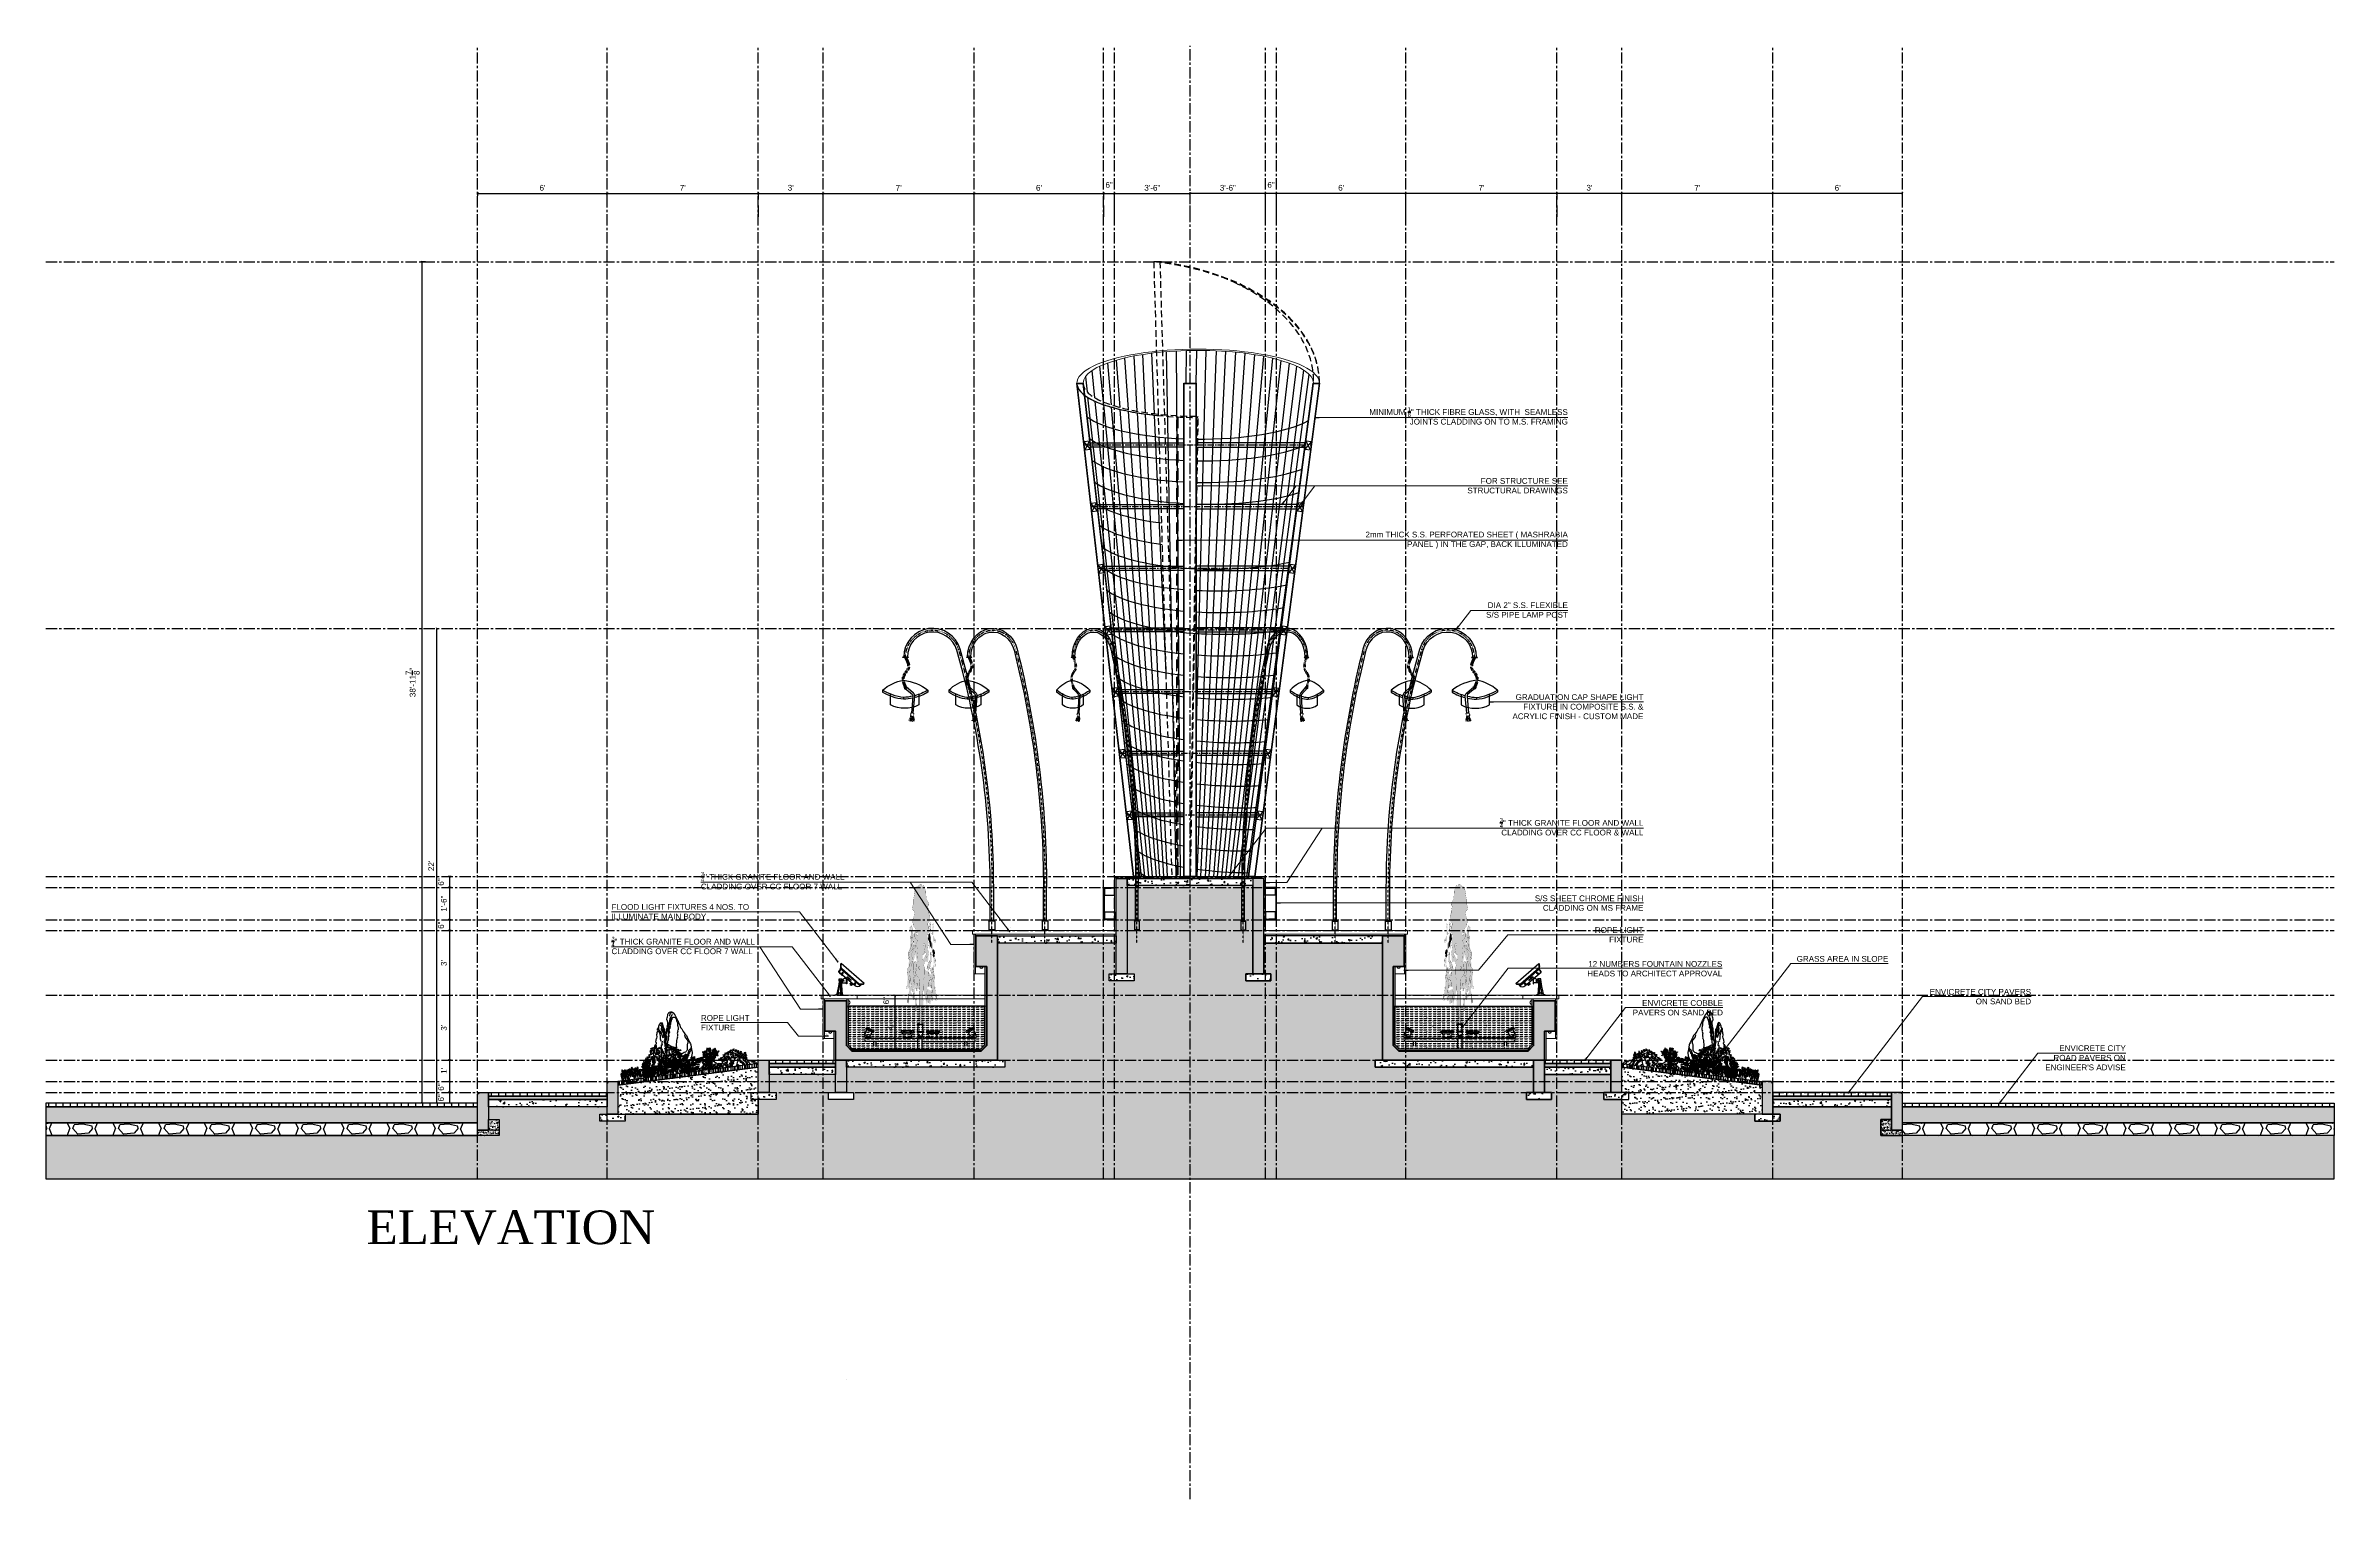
# Model space of a CAD drawing. Header units: inches. Extents: x 50027 to 54188, y -4291 to 1318.
# Drawn here: x 51173 to 52446, y -365 to 443 of the extents above; entities that cross this region are included whole.
import ezdxf

# ---------------------------------------------------------------- set-up
doc = ezdxf.new("R2010")
doc.units = ezdxf.units.IN
for name, pattern in [('CENTER', [2, 1.25, -0.25, 0.25, -0.25]), ('CONTINU', [0]), ('HIDDEN', [9.525, 6.35, -3.175])]:
    doc.linetypes.add(name, pattern=pattern)
for name, color, linetype, lineweight in [('05--TEXT-3', 3, 'Continuous', 35), ('06--LINE-1', 9, 'Continuous', 18), ('07--DIM-2', 2, 'Continuous', 25), ('E--CONCRETE-4', 6, 'Continuous', 40), ('E--CONCRETE-SHADE', 253, 'Continuous', 25), ('fl10', 116, 'Continuous', 15), ('G--STELWRK-2', 2, 'Continuous', 25), ('M--TILING-3', 2, 'Continuous', 18)]:
    doc.layers.add(name, color=color, linetype=linetype, lineweight=lineweight)
for name, color, linetype in [('06--LINE-1 HID', 2, 'HIDDEN'), ('2', 251, 'Continuous'), ('A-TYP-ST-Hatch', 8, 'Continuous'), ('AR-FLOWER', 93, 'Continuous'), ('axes', 40, 'CENTER'), ('BH', 3, 'Continuous'), ('fl11', 124, 'Continuous'), ('fl12', 32, 'Continuous'), ('fl6', 242, 'Continuous'), ('HATCH', 251, 'Continuous'), ('IMPIANTO', 155, 'Continuous'), ('IN-Sp-built-in', 32, 'Continuous'), ('Kerb Hatch', 9, 'Continuous'), ('KERB STONE', 6, 'Continuous'), ('PAVMENT HATCH', 9, 'Continuous'), ('PROIETTORI', 175, 'Continuous'), ('ROAD CL', 251, 'CENTER'), ('roads & footpath', 161, 'Continuous'), ('SECTION', 8, 'Continuous'), ('UPSTAND KERB', 9, 'Continuous'), ('water hatch', 121, 'Continuous')]:
    doc.layers.add(name, color=color, linetype=linetype)
for name, color, linetype, true_color in [('3', 7, 'Continuous', 0x61993b), ('4', 7, 'Continuous', 0x637d96), ('ACQUA', 7, 'Continuous', 0x76b1f9)]:
    doc.layers.add(name, color=color, linetype=linetype, true_color=true_color)
doc.styles.add('3-16', font='arial.ttf')
doc.styles.add('STYLE2', font='times.ttf')
doc.styles.add('TIME NEW', font='times.ttf')
doc.dimstyles.new('3-8 LEADER', dxfattribs={"dimscale": 0.4, "dimtxt": 8, "dimasz": 4, "dimexe": 6, "dimexo": 6, "dimgap": 0, "dimtad": 0, "dimdec": 0, "dimzin": 12, "dimdsep": 46, "dimlunit": 4, "dimtxsty": 'TIME NEW', "dimblk": 'DIM AERO', "dimcen": 0, "dimdle": 20, "dimclrd": 1, "dimclre": 9, "dimclrt": 2, "dimadec": 0, "dimazin": 0, "dimtfac": 1, "dimtdec": 0, "dimtofl": 0, "dimtmove": 1, "dimatfit": 3, "dimldrblk": 'DIM AERO', "dimfxl": 1, "dimtvp": 0.75, "dimtolj": 1, "dimtzin": 12, "dimlwd": 18, "dimlwe": 18, "dimarcsym": 1})
doc.dimstyles.new('Copy of 3-8', dxfattribs={"dimscale": 0.4, "dimtxt": 8, "dimasz": 3, "dimexe": 2, "dimexo": 2, "dimgap": 4, "dimtad": 1, "dimdec": 4, "dimzin": 0, "dimdsep": 46, "dimlunit": 4, "dimtxsty": '3-16', "dimblk": 'ARCHTICK', "dimcen": 12, "dimclrd": 1, "dimclre": 252, "dimclrt": 2, "dimadec": 3, "dimazin": 0, "dimtfac": 1, "dimtdec": 4, "dimtofl": 0, "dimtmove": 2, "dimatfit": 3, "dimldrblk": 'AERO', "dimfxl": 0.18, "dimtolj": 1, "dimtzin": 0, "dimarcsym": 1})
pattern_1 = [(50, (0, 196.55), (9.1092334, -0.7969543), [0.9525, -10.4775]), (355, (0, 196.55), (-1.762171, 9.5528423), [0.762, -8.3820292]), (100.451445, (0.759, 196.4835), (7.3470624, 8.7558876), [0.8095004, -8.9045122]), (46.1842, (0, 199.09), (13.553952, -2.1021164), [1.42875, -15.71625]), (96.635558, (1.13, 198.915), (11.8702067, 12.3713062), [1.214251, -13.3567804]), (351.18415, (0, 199.09), (11.8702067, 12.3713062), [1.1429984, -12.5729866]), (21, (1.27, 198.455), (7.5807196, -5.1132599), [0.9525, -10.4775]), (326, (1.27, 198.455), (3.0901014, 9.2093983), [0.762, -8.382]), (71.451445, (1.902, 198.029), (10.670821, 4.0961384), [0.8095004, -8.9044969]), (37.5, (0, 196.55), (0.15443016, 4.22775194), [0, -8.2804, 0, -8.509, 0, -8.41375]), (7.5, (0, 196.55), (3.34098313, 5.00902874), [0, -4.8514, 0, -8.0899, 0, -3.20675]), (327.5, (-2.832, 196.55), (6.77952976, -0.2864372), [0, -3.175, 0, -9.906, 0, -13.1445]), (317.5, (-4.102, 196.55), (7.4064591, 1.27132455), [0, -4.1275, 0, -6.5786, 0, -9.3345])]
pattern_2 = [(228.0127875, (18.288, 221.9406), (-203.200000016, -228.599999986), [3.417214, -338.304836]), (184.969741, (16.002, 219.4006), (304.79999988, 25.400001447), [5.864047, -580.540489]), (132.510447, (10.16, 218.8926), (254.000000107, -279.399999902), [4.134815, -409.347228]), (267.273689, (0.254, 212.5426), (25.400000053, 507.999999997), [5.340045, -528.664374]), (292.8336542, (0, 207.2086), (-127.00000001, 304.799999996), [5.236337, -518.398077]), (357.273689, (2.032, 202.3826), (-507.999999997, 25.400000053), [5.340045, -528.664374]), (37.6942405, (7.366, 202.1286), (-330.199999985, -254.000000019), [7.061937, -699.131153]), (72.2553284, (12.954, 206.4466), (177.800000048, 558.799999985), [6.667195, -660.052566]), (121.4295656, (14.986, 212.7966), (-203.20000003, 330.199999982), [5.35813, -530.455457]), (175.2363583, (12.192, 217.3686), (279.4, -25.40000004), [6.117133, -299.73937]), (222.3974378, (6.096, 217.87665), (-304.79999999, -279.400000011), [7.910779, -783.167725]), (138.814075, (25.4, 212.2886), (-177.79999999, 152.40000001), [2.700045, -267.305658]), (171.4692344, (23.368, 214.0666), (330.20000001, -50.799999942), [5.13682, -508.54639]), (225, (18.288, 214.829), (-4e-15, -25.4), [3.592093, -32.328931]), (203.1985905, (16.51, 217.8766), (127, 50.8), [1.934413, -191.506224]), (291.80141, (14.732, 217.1146), (-25.4, 76.2), [2.735656, -134.04753]), (30.963757, (15.748, 214.5746), (76.2, 50.8), [4.443197, -143.662982]), (161.565051, (19.558, 216.861), (50.8, -25.4), [3.212871, -77.108981]), (16.3895403, (0, 217.1146), (254, 76.2), [4.50088, -445.588267]), (70.346176, (4.318, 218.3846), (-101.60000001, -279.399999997), [3.77599, -373.822157]), (293.1985905, (19.558, 221.9406), (-50.8, 127), [3.868801, -189.571836]), (343.6104597, (21.082, 218.3846), (-254.000000005, 76.199999982), [4.50088, -445.588267]), (339.443955, (0, 201.3666), (-127, 50.8), [4.340352, -212.677343]), (294.7751406, (4.064, 199.8426), (-127.00000015, 279.39999993), [3.636721, -360.035934]), (66.8014095, (19.812, 196.5406), (50.8, 127), [3.868801, -189.571836]), (17.3540246, (21.336, 200.0966), (-330.199999993, -101.60000002), [4.257827, -421.52376]), (69.443955, (7.366, 196.5406), (-50.8, -127), [2.170176, -214.847519]), (101.309932, (18.288, 196.5406), (-25.4, 101.6), [1.295146, -128.21995]), (165.963757, (18.034, 197.8106), (76.2, -25.4), [5.236337, -99.490546]), (186.009006, (12.954, 199.0806), (254, 25.400000013), [4.85267, -480.413649]), (303.690068, (15.748, 212.2886), (-25.4, 50.8), [3.663239, -87.917764]), (353.1572266, (17.78, 209.2406), (431.800000003, -50.799999977), [6.395568, -633.160091]), (60.945396, (24.13, 208.4786), (-101.6, -177.8), [2.615082, -258.893923]), (90, (25.4, 210.765), (-25.4, 25.4), [1.524, -23.876]), (120.256437, (12.446, 199.8426), (101.59999999, -177.80000001), [3.52867, -349.339408]), (48.0127875, (10.668, 202.8906), (203.20000002, 228.599999985), [6.834429, -334.887622]), (0, (15.24, 207.97), (25.4, 25.4), [6.604, -18.796]), (325.3048465, (21.844, 207.9706), (254.000000096, -177.799999863), [4.016096, -397.593167]), (254.054604, (25.146, 205.6846), (-25.4, -101.6), [3.698291, -181.2165]), (207.6459754, (24.13, 202.1286), (-482.600000018, -253.999999966), [6.021451, -596.124644]), (175.4260787, (18.796, 199.3346), (-330.2, 25.4), [6.370295, -630.658465])]
pattern_3 = [(90, (-245220.8348, -68809.7884), (-4, 2e-16), [])]
pattern_4 = [(90, (-245202.7488, -69497.0802), (-4, 2e-16), [])]
pattern_5 = [(37.5, (0, 196.54987), (-0.016000313, 0.4894132373), [0, -0.38608, 0, -0.4318, 0, -0.41275]), (7.5, (0, 196.5499), (0.449523283, 0.7168251006), [0, -0.20828, 0, -0.34798, 0, -0.13335]), (327.5, (-0.3124, 196.54987), (0.7909923702, 0.0014371847), [0, -0.127, 0, -0.4572, 0, -0.5969]), (317.5, (-0.3124, 196.5499), (0.7635564525, 0.222929323), [0, -0.0635, 0, -0.29972, 0, -0.3429])]
pattern_6 = [(90, (-245076.7488, -69479.0802), (-4, 2e-16), [])]
pattern_7 = [(90, (50234.49, 3083.2162), (-2, 4.4), [30, -4, 10, -2]), (90, (50233.49, 3085.8762), (-2.66, -2), [6, -0.66, 12, -1.5]), (90, (50232.7901, 3084.2162), (-1.34, 10.4), [16, -2.8, 8, -2])]
pattern_8 = [(37.5, (0, 196.55), (-0.16000313, 4.89413237), [0, -3.8608, 0, -4.318, 0, -4.1275]), (7.5, (0, 196.55), (4.4952328, 7.168251), [0, -2.0828, 0, -3.4798, 0, -1.3335]), (327.5, (-3.124, 196.55), (7.9099237, 0.01437185), [0, -1.27, 0, -4.572, 0, -5.969]), (317.5, (-3.124, 196.55), (7.6355645, 2.2292932), [0, -0.635, 0, -2.9972, 0, -3.429])]
pattern_9 = [(50, (84, 265.55), (9.1092334, -0.7969543), [0.9525, -10.4775]), (355, (84, 265.55), (-1.762171, 9.5528423), [0.762, -8.3820292]), (100.451445, (84.759, 265.4835), (7.3470624, 8.7558876), [0.8095004, -8.9045122]), (46.1842, (84, 268.09), (13.553952, -2.1021164), [1.42875, -15.71625]), (96.635558, (85.13, 267.915), (11.8702067, 12.3713062), [1.214251, -13.3567804]), (351.18415, (84, 268.09), (11.8702067, 12.3713062), [1.1429984, -12.5729866]), (21, (85.27, 267.455), (7.5807196, -5.1132599), [0.9525, -10.4775]), (326, (85.27, 267.455), (3.0901014, 9.2093983), [0.762, -8.382]), (71.451445, (85.902, 267.029), (10.670821, 4.0961384), [0.8095004, -8.9044969]), (37.5, (84, 265.55), (0.15443016, 4.22775194), [0, -8.2804, 0, -8.509, 0, -8.41375]), (7.5, (84, 265.55), (3.34098313, 5.00902874), [0, -4.8514, 0, -8.0899, 0, -3.20675]), (327.5, (81.168, 265.55), (6.77952976, -0.2864372), [0, -3.175, 0, -9.906, 0, -13.1445]), (317.5, (79.898, 265.55), (7.4064591, 1.27132455), [0, -4.1275, 0, -6.5786, 0, -9.3345])]
pattern_10 = [(50, (-53, 178.55), (9.1092334, -0.7969543), [0.9525, -10.4775]), (355, (-53, 178.55), (-1.762171, 9.5528423), [0.762, -8.3820292]), (100.451445, (-52.241, 178.4835), (7.3470624, 8.7558876), [0.8095004, -8.9045122]), (46.1842, (-53, 181.09), (13.553952, -2.1021164), [1.42875, -15.71625]), (96.635558, (-51.87, 180.915), (11.8702067, 12.3713062), [1.214251, -13.3567804]), (351.18415, (-53, 181.09), (11.8702067, 12.3713062), [1.1429984, -12.5729866]), (21, (-51.73, 180.455), (7.5807196, -5.1132599), [0.9525, -10.4775]), (326, (-51.73, 180.455), (3.0901014, 9.2093983), [0.762, -8.382]), (71.451445, (-51.098, 180.029), (10.670821, 4.0961384), [0.8095004, -8.9044969]), (37.5, (-53, 178.55), (0.15443016, 4.22775194), [0, -8.2804, 0, -8.509, 0, -8.41375]), (7.5, (-53, 178.55), (3.34098313, 5.00902874), [0, -4.8514, 0, -8.0899, 0, -3.20675]), (327.5, (-55.832, 178.55), (6.77952976, -0.2864372), [0, -3.175, 0, -9.906, 0, -13.1445]), (317.5, (-57.102, 178.55), (7.4064591, 1.27132455), [0, -4.1275, 0, -6.5786, 0, -9.3345])]
pattern_11 = [(50, (-137, 166.55), (9.1092334, -0.7969543), [0.9525, -10.4775]), (355, (-137, 166.55), (-1.762171, 9.5528423), [0.762, -8.3820292]), (100.451445, (-136.241, 166.4835), (7.3470624, 8.7558876), [0.8095004, -8.9045122]), (46.1842, (-137, 169.09), (13.553952, -2.1021164), [1.42875, -15.71625]), (96.635558, (-135.87, 168.915), (11.8702067, 12.3713062), [1.214251, -13.3567804]), (351.18415, (-137, 169.09), (11.8702067, 12.3713062), [1.1429984, -12.5729866]), (21, (-135.73, 168.455), (7.5807196, -5.1132599), [0.9525, -10.4775]), (326, (-135.73, 168.455), (3.0901014, 9.2093983), [0.762, -8.382]), (71.451445, (-135.098, 168.029), (10.670821, 4.0961384), [0.8095004, -8.9044969]), (37.5, (-137, 166.55), (0.15443016, 4.22775194), [0, -8.2804, 0, -8.509, 0, -8.41375]), (7.5, (-137, 166.55), (3.34098313, 5.00902874), [0, -4.8514, 0, -8.0899, 0, -3.20675]), (327.5, (-139.832, 166.55), (6.77952976, -0.2864372), [0, -3.175, 0, -9.906, 0, -13.1445]), (317.5, (-141.102, 166.55), (7.4064591, 1.27132455), [0, -4.1275, 0, -6.5786, 0, -9.3345])]
pattern_12 = [(0, (-2543.1744, 4794.4451), (0, 1.27), [1.27, -1.27]), (45, (-2541.9044, 4794.4451), (0, 1.269999998), [0.3175, -1.161051226, 0.3175, -1.796051226])]
pattern_13 = [(50, (146, 244.55), (9.1092334, -0.7969543), [0.9525, -10.4775]), (355, (146, 244.55), (-1.762171, 9.5528423), [0.762, -8.3820292]), (100.451445, (146.759, 244.4835), (7.3470624, 8.7558876), [0.8095004, -8.9045122]), (46.1842, (146, 247.09), (13.553952, -2.1021164), [1.42875, -15.71625]), (96.635558, (147.13, 246.915), (11.8702067, 12.3713062), [1.214251, -13.3567804]), (351.18415, (146, 247.09), (11.8702067, 12.3713062), [1.1429984, -12.5729866]), (21, (147.27, 246.455), (7.5807196, -5.1132599), [0.9525, -10.4775]), (326, (147.27, 246.455), (3.0901014, 9.2093983), [0.762, -8.382]), (71.451445, (147.902, 246.029), (10.670821, 4.0961384), [0.8095004, -8.9044969]), (37.5, (146, 244.55), (0.15443016, 4.22775194), [0, -8.2804, 0, -8.509, 0, -8.41375]), (7.5, (146, 244.55), (3.34098313, 5.00902874), [0, -4.8514, 0, -8.0899, 0, -3.20675]), (327.5, (143.168, 244.55), (6.77952976, -0.2864372), [0, -3.175, 0, -9.906, 0, -13.1445]), (317.5, (141.898, 244.55), (7.4064591, 1.27132455), [0, -4.1275, 0, -6.5786, 0, -9.3345])]

# ---------------------------------------------------------------- blocks, each defined once
blk = doc.blocks.new('Street Lamp 3_side_cad-block.com')
at = {"color": 0, "linetype": 'ByBlock'}
for p, q in [((1550, 5067), (1543, 5058)), ((1543, 5058), (1656, 5058)), ((1550, 5067), (1650, 5067)), ((1656, 5058), (1650, 5067)), ((1187, 4455), (1187, 4417)), ((1638, 4320), (1640, 4287)), ((2026, 4455), (2026, 4416)), ((-50, 185), (-57, 177)), ((-57, 177), (-57, 12)), ((-57, 177), (57, 177)), ((-57, 12), (57, 12)), ((-57, 12), (-57, 0)), ((-57, 0), (57, 0)), ((-50, 185), (50, 185)), ((57, 177), (50, 185)), ((57, 177), (57, 12)), ((57, 12), (57, 0))]:
    blk.add_line(p, q, dxfattribs=at)
for points in [[(-33, 185), (-33, 796, -0.069891), (587, 5214, -0.86935), (1633, 5067)], [(33, 185), (33, 796, -0.069891), (651, 5195, -0.86935), (1566, 5067)], [(1355, 4375), (1355, 4183, 0.240173), (1878, 4183), (1878, 4381)], [(1458, 4029), (1430, 4341, -0.243329), (1453, 4398), (1591, 4516, -0.834867), (1613, 4491), (1474, 4372, 0.243329), (1463, 4344), (1492, 4032)]]:
    blk.add_lwpolyline(points, format="xyb", dxfattribs=at)
for centre, radius, start, end in [((1754, 3709), 938, 97.1041, 127.2467), ((1675, 5266), 946, 238.9425, 254.9086), ((1675, 5266), 980, 240.1095, 255.631), ((1675, 5266), 946, 257.0471, 267.7823), ((1675, 5266), 980, 257.6883, 267.9358), ((1498, 3843), 808, 49.2203, 80.0416), ((1525, 5272), 958, 276.7866, 301.5525), ((1525, 5272), 992, 276.635, 300.3771)]:
    blk.add_arc(centre, radius, start, end, dxfattribs=at)
at = {"layer": 'axes', "ltscale": 0.1}
for p, q in [((1459, 3974), (1436, 3871)), ((1469, 3970), (1459, 3866)), ((1478, 3968), (1477, 3867)), ((1489, 3970), (1501, 3873)), ((1497, 3975), (1520, 3878)), ((1504, 3981), (1543, 3884))]:
    blk.add_line(p, q, dxfattribs=at)
at = {"layer": 'axes'}
blk.add_lwpolyline([(0, -228), (0, 796, -0.069891), (619, 5204, -0.86935), (1600, 5067)], format="xyb", dxfattribs=at)
at = {"layer": 'axes', "ltscale": 0.1}
for centre, radius in [((1600, 4502), 25.6), ((1478, 4002), 33.3)]:
    blk.add_circle(centre, radius, dxfattribs=at)
blk.add_arc((1607, 4519), 25.4, 204.6743, 286.8744, dxfattribs=at)
for points, knots in [([(1581, 5058), (1577, 5051), (1574, 5044), (1561, 5018), (1552, 4998), (1538, 4962), (1533, 4945), (1528, 4915), (1527, 4902), (1529, 4879), (1531, 4869), (1537, 4850), (1541, 4840), (1557, 4809), (1573, 4789), (1601, 4749), (1614, 4729), (1627, 4700), (1630, 4689), (1633, 4667), (1633, 4656), (1628, 4619), (1619, 4591), (1601, 4545), (1593, 4527), (1584, 4509)], [0.228308, 0.228308, 0.228308, 0.228308, 0.860012, 0.860012, 2.580036, 2.580036, 4.048666, 4.048666, 5.185786, 5.185786, 6.0401, 6.0401, 6.894414, 6.894414, 9.013966, 9.013966, 11.133518, 11.133518, 12.342233, 12.342233, 13.550949, 13.550949, 16.161355, 16.161355, 17.7844, 17.7844, 17.7844, 17.7844]), ([(1600, 5058), (1566, 4993), (1501, 4865), (1691, 4706), (1631, 4571), (1600, 4502), (1599, 4500), (1598, 4498), (1597, 4496)], [0, 0, 0, 0, 5.848064, 11.612792, 17.7844, 17.7844, 17.7844, 17.953065, 17.953065, 17.953065, 17.953065]), ([(1618, 5058), (1617, 5056), (1616, 5053), (1615, 5051), (1615, 5051), (1615, 5051), (1614, 5050), (1610, 5041), (1605, 5031), (1591, 5003), (1582, 4985), (1570, 4951), (1565, 4936), (1561, 4908), (1561, 4895), (1564, 4875), (1566, 4867), (1573, 4851), (1578, 4842), (1595, 4813), (1613, 4791), (1637, 4755), (1644, 4743), (1655, 4720), (1659, 4710), (1664, 4690), (1665, 4680), (1667, 4641), (1661, 4613), (1642, 4557), (1630, 4529), (1617, 4499), (1616, 4497), (1615, 4495)], [-0.228644, -0.228644, -0.228644, -0.228644, -0.01599, -0.01599, -0.01599, 0, 0, 0, 0.860141, 0.860141, 2.580423, 2.580423, 4.083382, 4.083382, 5.517358, 5.517358, 6.442004, 6.442004, 7.366651, 7.366651, 9.730705, 9.730705, 10.950053, 10.950053, 11.835595, 11.835595, 12.721136, 12.721136, 15.157543, 15.157543, 17.59395, 17.59395, 17.7844, 17.7844, 17.7844, 17.7844])]:
    blk.add_open_spline(points, degree=3, knots=knots, dxfattribs=at)
blk = doc.blocks.new('FOUNTAIN')
at = {"layer": 'ACQUA'}
h = blk.add_hatch(color=152, dxfattribs=at)
h.set_gradient(color1=(17, 92, 212), rotation=90, one_color=1, tint=1)
h.paths.add_polyline_path([(613, 1197), (613, 1213), (608, 1229), (608, 1245), (602, 1260), (602, 1276), (597, 1292), (595, 1308), (592, 1324), (602, 1340), (600, 1355), (592, 1371), (581, 1387), (581, 1403), (576, 1419), (576, 1435), (573, 1450), (573, 1466), (568, 1482), (563, 1498), (555, 1514), (539, 1516), (529, 1532), (513, 1527), (502, 1511), (486, 1503), (476, 1487), (470, 1456), (468, 1440), (465, 1424), (463, 1408), (460, 1392), (460, 1345), (452, 1329), (447, 1313), (449, 1297), (463, 1282), (468, 1263), (463, 1231), (457, 1216), (452, 1200), (447, 1184), (455, 1168), (457, 1152), (463, 1136), (476, 1121), (486, 1105), (478, 1089), (468, 1073), (468, 1041), (481, 1026), (494, 1010), (492, 994), (489, 978), (489, 962), (492, 947), (494, 931), (494, 896), (492, 881), (492, 865), (494, 849), (505, 833), (505, 817), (492, 801), (492, 754), (489, 738), (481, 722), (481, 706), (486, 691), (494, 675), (510, 664), (518, 648), (518, 633), (515, 617), (515, 585), (518, 569), (518, 553), (515, 535), (515, 406), (513, 390), (506, 342), (507, 327), (505, 311), (509, 295), (510, 242), (536, 242), (536, 245), (539, 261), (539, 277), (539, 277), (545, 292), (544, 308), (545, 324), (546, 342), (547, 361), (550, 377), (550, 456), (544, 472), (539, 488), (539, 519), (544, 535), (552, 551), (552, 585), (547, 601), (547, 648), (560, 664), (560, 680), (558, 699), (558, 765), (552, 780), (558, 796), (563, 812), (547, 823), (544, 841), (544, 873), (558, 888), (558, 904), (573, 896), (579, 881), (573, 865), (581, 849), (595, 865), (600, 881), (600, 896), (592, 912), (587, 928), (592, 944), (595, 960), (597, 976), (597, 991), (584, 1007), (592, 1023), (587, 1039), (587, 1055), (595, 1071), (610, 1086), (605, 1102), (602, 1118), (602, 1134), (592, 1150), (592, 1165)])
h.paths.add_polyline_path([(494, 1089), (499, 1086), (499, 1081), (498, 1075), (498, 1058), (496, 1053), (491, 1055), (488, 1060), (486, 1065), (486, 1071), (486, 1076), (487, 1082), (492, 1089)], flags=16)
h.paths.add_polyline_path([(565, 978), (569, 973), (570, 967), (570, 961), (568, 956), (566, 950), (566, 944), (567, 939), (565, 933), (563, 927), (557, 927), (557, 955), (555, 960), (553, 966), (553, 972), (554, 977), (560, 981)], flags=16)
h.paths.add_polyline_path([(516, 772), (517, 770), (517, 768), (518, 766), (520, 763), (520, 754), (519, 752), (519, 746), (517, 743), (516, 741), (514, 739), (512, 739), (512, 741), (511, 743), (510, 745), (510, 747), (509, 749), (509, 751), (509, 760), (509, 762), (509, 766), (509, 768), (511, 770), (513, 772)], flags=16)
h = blk.add_hatch(color=152, dxfattribs=at)
h.set_gradient(color1=(17, 92, 212), rotation=90, one_color=1, tint=1)
h.paths.add_polyline_path([(618, 768), (621, 761), (621, 755), (618, 749), (616, 743), (616, 736), (617, 730), (620, 723), (622, 717), (623, 709), (624, 703), (624, 660), (619, 662), (614, 665), (609, 667), (609, 673), (606, 679), (600, 684), (597, 690), (600, 696), (602, 702), (602, 715), (597, 721), (597, 733), (599, 739), (604, 744), (604, 750), (607, 756), (608, 762), (613, 768), (618, 769)], flags=17)
h.paths.add_polyline_path([(470, 670), (464, 671), (456, 659), (454, 653), (457, 647), (462, 641), (463, 635), (463, 629), (461, 622), (461, 610), (464, 604), (464, 598), (467, 604), (468, 610), (469, 616), (469, 628), (470, 634), (472, 640), (472, 646), (474, 652), (474, 664)], flags=17)
edge = h.paths.add_edge_path()
edge.add_line((400, 585), (399, 584))
edge.add_line((399, 584), (398, 582))
edge.add_line((398, 582), (398, 580))
edge.add_line((398, 580), (397, 577))
edge.add_line((397, 577), (397, 575))
edge.add_line((397, 575), (396, 572))
edge.add_line((396, 572), (396, 569))
edge.add_line((396, 569), (397, 567))
edge.add_line((397, 567), (397, 562))
edge.add_line((397, 562), (398, 563))
edge.add_line((398, 563), (400, 565))
edge.add_line((400, 565), (400, 566))
edge.add_line((400, 566), (401, 568))
edge.add_line((401, 568), (402, 569))
edge.add_line((402, 569), (403, 571))
edge.add_line((403, 571), (403, 583))
edge.add_line((403, 583), (402, 585))
edge.add_line((402, 585), (401, 586))
edge.add_line((479, 458), (477, 458))
edge.add_line((477, 458), (477, 453))
edge.add_line((477, 453), (475, 451))
edge.add_line((475, 451), (473, 449))
edge.add_line((473, 449), (473, 401))
edge.add_line((473, 401), (475, 399))
edge.add_line((475, 399), (475, 365))
edge.add_line((475, 365), (479, 365))
edge.add_line((479, 365), (479, 367))
edge.add_line((479, 367), (482, 370))
edge.add_line((482, 370), (484, 372))
edge.add_line((484, 372), (486, 374))
edge.add_line((486, 374), (486, 376))
edge.add_line((486, 376), (488, 379))
edge.add_line((488, 379), (491, 379))
edge.add_line((491, 379), (491, 413))
edge.add_line((491, 413), (488, 415))
edge.add_line((488, 415), (488, 417))
edge.add_line((488, 417), (486, 419))
edge.add_line((486, 419), (486, 422))
edge.add_line((486, 422), (484, 422))
edge.add_line((484, 422), (484, 435))
edge.add_line((484, 435), (486, 435))
edge.add_line((486, 435), (486, 440))
edge.add_line((486, 440), (488, 442))
edge.add_line((488, 442), (488, 481))
edge.add_line((488, 481), (484, 481))
edge.add_line((484, 481), (482, 478))
edge.add_line((482, 478), (479, 476))
edge.add_line((479, 476), (479, 474))
edge.add_line((479, 474), (477, 472))
edge.add_line((477, 472), (475, 469))
edge.add_line((475, 469), (475, 467))
edge.add_line((475, 467), (473, 467))
edge.add_line((473, 467), (473, 460))
edge.add_line((473, 460), (475, 460))
edge.add_line((475, 460), (475, 458))
edge.add_line((413, 510), (411, 509))
edge.add_line((411, 509), (410, 507))
edge.add_line((410, 507), (409, 505))
edge.add_line((409, 505), (408, 503))
edge.add_line((408, 503), (408, 501))
edge.add_line((408, 501), (408, 477))
edge.add_line((408, 477), (407, 475))
edge.add_line((407, 475), (406, 474))
edge.add_line((406, 474), (404, 472))
edge.add_line((404, 472), (402, 470))
edge.add_line((402, 470), (402, 468))
edge.add_line((402, 468), (401, 465))
edge.add_line((401, 465), (401, 438))
edge.add_line((401, 438), (402, 436))
edge.add_line((402, 436), (404, 435))
edge.add_line((404, 435), (406, 435))
edge.add_line((406, 435), (408, 436))
edge.add_line((408, 436), (409, 437))
edge.add_line((409, 437), (411, 438))
edge.add_line((411, 438), (413, 438))
edge.add_line((413, 438), (415, 439))
edge.add_line((415, 439), (416, 441))
edge.add_line((416, 441), (416, 443))
edge.add_line((416, 443), (416, 496))
edge.add_line((416, 496), (416, 497))
edge.add_line((416, 497), (416, 508))
edge.add_line((416, 508), (414, 510))
edge.add_line((414, 510), (412, 511))
edge.add_line((511, 768), (509, 766))
edge.add_line((509, 766), (509, 762))
edge.add_line((509, 762), (509, 760))
edge.add_line((509, 760), (509, 751))
edge.add_line((509, 751), (509, 749))
edge.add_line((509, 749), (510, 747))
edge.add_line((510, 747), (510, 745))
edge.add_line((510, 745), (511, 743))
edge.add_line((511, 743), (512, 741))
edge.add_line((512, 741), (512, 739))
edge.add_line((512, 739), (514, 739))
edge.add_line((514, 739), (516, 741))
edge.add_line((516, 741), (517, 743))
edge.add_line((517, 743), (519, 746))
edge.add_line((519, 746), (519, 752))
edge.add_line((519, 752), (520, 754))
edge.add_line((520, 754), (520, 762))
edge.add_line((520, 762), (519, 764))
edge.add_line((519, 764), (518, 766))
edge.add_line((518, 766), (517, 768))
edge.add_line((517, 768), (517, 770))
edge.add_line((517, 770), (516, 772))
edge.add_line((516, 772), (514, 772))
edge.add_line((514, 772), (512, 771))
edge.add_line((512, 771), (511, 770))
edge.add_line((511, 770), (509, 768))
edge.add_line((509, 768), (509, 767))
edge.add_line((657, 1020), (657, 1019))
edge.add_line((657, 1019), (657, 1017))
edge.add_line((657, 1017), (657, 1016))
edge.add_line((657, 1016), (656, 1014))
edge.add_line((656, 1014), (655, 1012))
edge.add_line((655, 1012), (654, 1011))
edge.add_line((654, 1011), (654, 1009))
edge.add_line((654, 1009), (654, 1006))
edge.add_line((654, 1006), (654, 1004))
edge.add_line((654, 1004), (655, 1002))
edge.add_line((655, 1002), (655, 1000))
edge.add_line((655, 1000), (655, 996))
edge.add_line((655, 996), (655, 994))
edge.add_line((655, 994), (657, 993))
edge.add_line((657, 993), (659, 993))
edge.add_line((659, 993), (660, 993))
edge.add_line((660, 993), (661, 994))
edge.add_line((661, 994), (662, 996))
edge.add_line((662, 996), (662, 998))
edge.add_line((662, 998), (662, 999))
edge.add_line((662, 999), (663, 1001))
edge.add_line((663, 1001), (663, 1002))
edge.add_line((663, 1002), (663, 1004))
edge.add_line((663, 1004), (664, 1006))
edge.add_line((664, 1006), (664, 1008))
edge.add_line((664, 1008), (664, 1009))
edge.add_line((664, 1009), (663, 1011))
edge.add_line((663, 1011), (662, 1013))
edge.add_line((662, 1013), (662, 1014))
edge.add_line((662, 1014), (662, 1016))
edge.add_line((662, 1016), (662, 1017))
edge.add_line((662, 1017), (661, 1018))
edge.add_line((661, 1018), (660, 1020))
edge.add_line((660, 1020), (658, 1021))
edge.add_line((658, 1021), (658, 1021))
edge.add_line((633, 1081), (630, 1076))
edge.add_line((630, 1076), (629, 1070))
edge.add_line((629, 1070), (631, 1065))
edge.add_line((631, 1065), (632, 1060))
edge.add_line((632, 1060), (637, 1065))
edge.add_line((637, 1065), (639, 1070))
edge.add_line((639, 1070), (637, 1076))
edge.add_line((637, 1076), (636, 1081))
edge.add_line((636, 1081), (634, 1082))
edge.add_line((643, 1163), (639, 1158))
edge.add_line((639, 1158), (637, 1148))
edge.add_line((637, 1148), (637, 1137))
edge.add_line((637, 1137), (638, 1132))
edge.add_line((638, 1132), (643, 1132))
edge.add_line((643, 1132), (646, 1137))
edge.add_line((646, 1137), (647, 1142))
edge.add_line((647, 1142), (647, 1158))
edge.add_line((647, 1158), (644, 1163))
edge.add_line((644, 1163), (643, 1164))
edge.add_line((640, 925), (637, 919))
edge.add_line((637, 919), (634, 914))
edge.add_line((634, 914), (633, 909))
edge.add_line((633, 909), (634, 903))
edge.add_line((634, 903), (636, 898))
edge.add_line((636, 898), (638, 892))
edge.add_line((638, 892), (641, 887))
edge.add_line((641, 887), (640, 881))
edge.add_line((640, 881), (638, 876))
edge.add_line((638, 876), (638, 870))
edge.add_line((638, 870), (639, 865))
edge.add_line((639, 865), (641, 859))
edge.add_line((641, 859), (644, 854))
edge.add_line((644, 854), (649, 853))
edge.add_line((649, 853), (653, 859))
edge.add_line((653, 859), (656, 864))
edge.add_line((656, 864), (654, 869))
edge.add_line((654, 869), (653, 874))
edge.add_line((653, 874), (653, 879))
edge.add_line((653, 879), (657, 885))
edge.add_line((657, 885), (659, 890))
edge.add_line((659, 890), (659, 896))
edge.add_line((659, 896), (657, 901))
edge.add_line((657, 901), (654, 907))
edge.add_line((654, 907), (654, 912))
edge.add_line((654, 912), (652, 918))
edge.add_line((652, 918), (648, 923))
edge.add_line((648, 923), (643, 927))
edge.add_line((643, 927), (642, 926))
edge.add_line((656, 578), (651, 575))
edge.add_line((651, 575), (650, 570))
edge.add_line((650, 570), (651, 564))
edge.add_line((651, 564), (652, 559))
edge.add_line((652, 559), (652, 543))
edge.add_line((652, 543), (653, 537))
edge.add_line((653, 537), (658, 537))
edge.add_line((658, 537), (660, 542))
edge.add_line((660, 542), (661, 547))
edge.add_line((661, 547), (661, 557))
edge.add_line((661, 557), (661, 562))
edge.add_line((661, 562), (662, 568))
edge.add_line((662, 568), (662, 573))
edge.add_line((662, 573), (657, 578))
edge.add_line((669, 510), (666, 504))
edge.add_line((666, 504), (663, 499))
edge.add_line((663, 499), (665, 493))
edge.add_line((665, 493), (666, 488))
edge.add_line((666, 488), (666, 482))
edge.add_line((666, 482), (666, 477))
edge.add_line((666, 477), (666, 472))
edge.add_line((666, 472), (666, 466))
edge.add_line((666, 466), (668, 461))
edge.add_line((668, 461), (673, 463))
edge.add_line((673, 463), (677, 468))
edge.add_line((677, 468), (678, 473))
edge.add_line((678, 473), (678, 479))
edge.add_line((678, 479), (678, 484))
edge.add_line((678, 484), (676, 489))
edge.add_line((676, 489), (676, 495))
edge.add_line((676, 495), (676, 500))
edge.add_line((676, 500), (675, 505))
edge.add_line((675, 505), (669, 510))
edge.add_line((603, 462), (601, 457))
edge.add_line((601, 457), (601, 440))
edge.add_line((601, 440), (603, 435))
edge.add_line((603, 435), (604, 429))
edge.add_line((604, 429), (609, 426))
edge.add_line((609, 426), (611, 431))
edge.add_line((611, 431), (614, 437))
edge.add_line((614, 437), (616, 443))
edge.add_line((616, 443), (617, 448))
edge.add_line((617, 448), (616, 453))
edge.add_line((616, 453), (616, 459))
edge.add_line((616, 459), (613, 464))
edge.add_line((613, 464), (607, 466))
edge.add_line((607, 466), (603, 462))
edge.add_line((581, 412), (578, 407))
edge.add_line((578, 407), (579, 401))
edge.add_line((579, 401), (579, 396))
edge.add_line((579, 396), (578, 391))
edge.add_line((578, 391), (578, 385))
edge.add_line((578, 385), (578, 379))
edge.add_line((578, 379), (578, 368))
edge.add_line((578, 368), (584, 369))
edge.add_line((584, 369), (590, 374))
edge.add_line((590, 374), (592, 379))
edge.add_line((592, 379), (593, 385))
edge.add_line((593, 385), (593, 390))
edge.add_line((593, 390), (590, 396))
edge.add_line((590, 396), (591, 401))
edge.add_line((591, 401), (591, 406))
edge.add_line((591, 406), (587, 412))
edge.add_line((587, 412), (582, 412))
edge.add_line((439, 1043), (434, 1038))
edge.add_line((434, 1038), (436, 1032))
edge.add_line((436, 1032), (438, 1027))
edge.add_line((438, 1027), (438, 1032))
edge.add_line((438, 1032), (438, 1038))
edge.add_line((438, 1038), (439, 1043))
edge.add_line((443, 1060), (437, 1057))
edge.add_line((437, 1057), (436, 1052))
edge.add_line((436, 1052), (434, 1047))
edge.add_line((434, 1047), (435, 1041))
edge.add_line((435, 1041), (435, 1036))
edge.add_line((435, 1036), (435, 1030))
edge.add_line((435, 1030), (435, 1024))
edge.add_line((435, 1024), (436, 1019))
edge.add_line((436, 1019), (438, 1014))
edge.add_line((438, 1014), (442, 1019))
edge.add_line((442, 1019), (445, 1024))
edge.add_line((445, 1024), (447, 1030))
edge.add_line((447, 1030), (447, 1035))
edge.add_line((447, 1035), (448, 1041))
edge.add_line((448, 1041), (450, 1047))
edge.add_line((450, 1047), (452, 1052))
edge.add_line((452, 1052), (451, 1058))
edge.add_line((451, 1058), (445, 1061))
edge.add_line((445, 1061), (443, 1061))
edge.add_line((492, 1088), (487, 1082))
edge.add_line((487, 1082), (486, 1076))
edge.add_line((486, 1076), (486, 1071))
edge.add_line((486, 1071), (486, 1065))
edge.add_line((486, 1065), (488, 1060))
edge.add_line((488, 1060), (491, 1055))
edge.add_line((491, 1055), (496, 1053))
edge.add_line((496, 1053), (498, 1058))
edge.add_line((498, 1058), (498, 1075))
edge.add_line((498, 1075), (499, 1081))
edge.add_line((499, 1081), (499, 1086))
edge.add_line((499, 1086), (494, 1089))
edge.add_line((494, 1089), (492, 1089))
edge.add_line((560, 981), (554, 977))
edge.add_line((554, 977), (553, 972))
edge.add_line((553, 972), (553, 966))
edge.add_line((553, 966), (555, 960))
edge.add_line((555, 960), (557, 955))
edge.add_line((557, 955), (557, 927))
edge.add_line((557, 927), (563, 927))
edge.add_line((563, 927), (565, 933))
edge.add_line((565, 933), (567, 939))
edge.add_line((567, 939), (566, 944))
edge.add_line((566, 944), (566, 950))
edge.add_line((566, 950), (568, 956))
edge.add_line((568, 956), (570, 961))
edge.add_line((570, 961), (570, 967))
edge.add_line((570, 967), (569, 973))
edge.add_line((569, 973), (565, 978))
edge.add_line((565, 978), (560, 980))
edge.add_line((489, 597), (488, 590))
edge.add_line((488, 590), (488, 576))
edge.add_line((488, 576), (489, 570))
edge.add_line((489, 570), (490, 564))
edge.add_line((490, 564), (490, 540))
edge.add_line((490, 540), (494, 546))
edge.add_line((494, 546), (494, 558))
edge.add_line((494, 558), (495, 564))
edge.add_line((495, 564), (495, 582))
edge.add_line((495, 582), (496, 588))
edge.add_line((496, 588), (499, 594))
edge.add_line((499, 594), (500, 600))
edge.add_line((500, 600), (500, 606))
edge.add_line((500, 606), (495, 612))
edge.add_line((495, 612), (489, 612))
edge.add_line((489, 612), (483, 610))
edge.add_line((483, 610), (485, 604))
edge.add_line((485, 604), (489, 599))
edge.add_line((459, 557), (453, 553))
edge.add_line((453, 553), (453, 547))
edge.add_line((453, 547), (450, 541))
edge.add_line((450, 541), (452, 533))
edge.add_line((452, 533), (457, 527))
edge.add_line((457, 527), (459, 521))
edge.add_line((459, 521), (459, 485))
edge.add_line((459, 485), (460, 479))
edge.add_line((460, 479), (466, 475))
edge.add_line((466, 475), (471, 481))
edge.add_line((471, 481), (471, 487))
edge.add_line((471, 487), (472, 493))
edge.add_line((472, 493), (467, 498))
edge.add_line((467, 498), (469, 505))
edge.add_line((469, 505), (470, 511))
edge.add_line((470, 511), (469, 517))
edge.add_line((469, 517), (467, 523))
edge.add_line((467, 523), (470, 529))
edge.add_line((470, 529), (470, 547))
edge.add_line((470, 547), (466, 553))
edge.add_line((466, 553), (460, 556))
edge.add_line((643, 672), (641, 666))
edge.add_line((641, 666), (638, 660))
edge.add_line((638, 660), (639, 654))
edge.add_line((639, 654), (639, 648))
edge.add_line((639, 648), (640, 642))
edge.add_line((640, 642), (640, 636))
edge.add_line((640, 636), (643, 630))
edge.add_line((643, 630), (644, 624))
edge.add_line((644, 624), (649, 630))
edge.add_line((649, 630), (649, 642))
edge.add_line((649, 642), (652, 648))
edge.add_line((652, 648), (653, 654))
edge.add_line((653, 654), (654, 660))
edge.add_line((654, 660), (654, 666))
edge.add_line((654, 666), (655, 672))
edge.add_line((655, 672), (651, 678))
edge.add_line((651, 678), (654, 684))
edge.add_line((654, 684), (653, 690))
edge.add_line((653, 690), (647, 694))
edge.add_line((647, 694), (645, 689))
edge.add_line((645, 689), (645, 683))
edge.add_line((645, 683), (643, 677))
edge.add_line((643, 677), (643, 673))
edge.add_line((611, 638), (605, 637))
edge.add_line((605, 637), (603, 631))
edge.add_line((603, 631), (603, 625))
edge.add_line((603, 625), (602, 619))
edge.add_line((602, 619), (602, 606))
edge.add_line((602, 606), (601, 600))
edge.add_line((601, 600), (598, 594))
edge.add_line((598, 594), (598, 588))
edge.add_line((598, 588), (599, 582))
edge.add_line((599, 582), (603, 576))
edge.add_line((603, 576), (606, 582))
edge.add_line((606, 582), (608, 589))
edge.add_line((608, 589), (610, 595))
edge.add_line((610, 595), (610, 601))
edge.add_line((610, 601), (613, 594))
edge.add_line((613, 594), (614, 588))
edge.add_line((614, 588), (617, 582))
edge.add_line((617, 582), (620, 576))
edge.add_line((620, 576), (622, 570))
edge.add_line((622, 570), (628, 568))
edge.add_line((628, 568), (629, 574))
edge.add_line((629, 574), (629, 592))
edge.add_line((629, 592), (628, 598))
edge.add_line((628, 598), (626, 604))
edge.add_line((626, 604), (625, 610))
edge.add_line((625, 610), (625, 628))
edge.add_line((625, 628), (626, 634))
edge.add_line((626, 634), (627, 640))
edge.add_line((627, 640), (626, 646))
edge.add_line((626, 646), (621, 652))
edge.add_line((621, 652), (617, 646))
edge.add_line((617, 646), (618, 640))
edge.add_line((618, 640), (612, 635))
edge.add_line((612, 635), (612, 636))
edge.add_line((629, 541), (625, 535))
edge.add_line((625, 535), (623, 529))
edge.add_line((623, 529), (622, 523))
edge.add_line((622, 523), (622, 510))
edge.add_line((622, 510), (623, 504))
edge.add_line((623, 504), (624, 497))
edge.add_line((624, 497), (625, 492))
edge.add_line((625, 492), (623, 485))
edge.add_line((623, 485), (622, 479))
edge.add_line((622, 479), (624, 467))
edge.add_line((624, 467), (628, 461))
edge.add_line((628, 461), (634, 459))
edge.add_line((634, 459), (636, 465))
edge.add_line((636, 465), (639, 471))
edge.add_line((639, 471), (642, 477))
edge.add_line((642, 477), (642, 483))
edge.add_line((642, 483), (638, 489))
edge.add_line((638, 489), (639, 495))
edge.add_line((639, 495), (640, 500))
edge.add_line((640, 500), (640, 519))
edge.add_line((640, 519), (639, 525))
edge.add_line((639, 525), (639, 543))
edge.add_line((639, 543), (633, 545))
edge.add_line((633, 545), (628, 539))
edge.add_line((582, 562), (582, 544))
edge.add_line((582, 544), (579, 538))
edge.add_line((579, 538), (576, 527))
edge.add_line((576, 527), (576, 521))
edge.add_line((576, 521), (577, 515))
edge.add_line((577, 515), (580, 510))
edge.add_line((580, 510), (582, 502))
edge.add_line((582, 502), (582, 497))
edge.add_line((582, 497), (577, 491))
edge.add_line((577, 491), (576, 485))
edge.add_line((576, 485), (576, 461))
edge.add_line((576, 461), (579, 467))
edge.add_line((579, 467), (582, 473))
edge.add_line((582, 473), (587, 477))
edge.add_line((587, 477), (589, 483))
edge.add_line((589, 483), (589, 505))
edge.add_line((589, 505), (587, 511))
edge.add_line((587, 511), (587, 535))
edge.add_line((587, 535), (590, 541))
edge.add_line((590, 541), (590, 546))
edge.add_line((590, 546), (587, 552))
edge.add_line((587, 552), (587, 564))
edge.add_line((587, 564), (582, 564))
edge.add_line((582, 564), (579, 561))
edge.add_line((613, 1113), (610, 1119))
edge.add_line((610, 1119), (609, 1124))
edge.add_line((609, 1124), (609, 1130))
edge.add_line((609, 1130), (608, 1136))
edge.add_line((608, 1136), (607, 1141))
edge.add_line((607, 1141), (606, 1147))
edge.add_line((606, 1147), (606, 1152))
edge.add_line((606, 1152), (605, 1158))
edge.add_line((605, 1158), (606, 1164))
edge.add_line((606, 1164), (609, 1170))
edge.add_line((609, 1170), (610, 1176))
edge.add_line((610, 1176), (615, 1176))
edge.add_line((615, 1176), (618, 1169))
edge.add_line((618, 1169), (622, 1164))
edge.add_line((622, 1164), (619, 1157))
edge.add_line((619, 1157), (621, 1152))
edge.add_line((621, 1152), (621, 1128))
edge.add_line((621, 1128), (622, 1123))
edge.add_line((622, 1123), (622, 1117))
edge.add_line((622, 1117), (620, 1112))
edge.add_line((620, 1112), (620, 1106))
edge.add_line((620, 1106), (614, 1105))
edge.add_line((614, 1105), (613, 1111))
edge.add_line((613, 1111), (613, 1115))
edge.add_line((623, 941), (620, 947))
edge.add_line((620, 947), (615, 953))
edge.add_line((615, 953), (613, 960))
edge.add_line((613, 960), (612, 966))
edge.add_line((612, 966), (612, 973))
edge.add_line((612, 973), (611, 979))
edge.add_line((611, 979), (609, 985))
edge.add_line((609, 985), (606, 991))
edge.add_line((606, 991), (604, 997))
edge.add_line((604, 997), (602, 1004))
edge.add_line((602, 1004), (599, 1010))
edge.add_line((599, 1010), (596, 1016))
edge.add_line((596, 1016), (595, 1023))
edge.add_line((595, 1023), (595, 1030))
edge.add_line((595, 1030), (596, 1036))
edge.add_line((596, 1036), (596, 1061))
edge.add_line((596, 1061), (601, 1066))
edge.add_line((601, 1066), (606, 1072))
edge.add_line((606, 1072), (611, 1073))
edge.add_line((611, 1073), (613, 1067))
edge.add_line((613, 1067), (613, 1055))
edge.add_line((613, 1055), (615, 1049))
edge.add_line((615, 1049), (616, 1043))
edge.add_line((616, 1043), (617, 1037))
edge.add_line((617, 1037), (618, 1031))
edge.add_line((618, 1031), (618, 1004))
edge.add_line((618, 1004), (622, 997))
edge.add_line((622, 997), (625, 991))
edge.add_line((625, 991), (626, 985))
edge.add_line((626, 985), (626, 979))
edge.add_line((626, 979), (628, 972))
edge.add_line((628, 972), (628, 958))
edge.add_line((628, 958), (627, 952))
edge.add_line((627, 952), (627, 934))
edge.add_line((627, 934), (623, 940))
edge.add_line((623, 940), (623, 942))
edge.add_line((661, 826), (656, 824))
edge.add_line((656, 824), (652, 815))
edge.add_line((652, 815), (652, 809))
edge.add_line((652, 809), (655, 803))
edge.add_line((655, 803), (656, 797))
edge.add_line((656, 797), (656, 791))
edge.add_line((656, 791), (655, 785))
edge.add_line((655, 785), (655, 767))
edge.add_line((655, 767), (660, 766))
edge.add_line((660, 766), (662, 772))
edge.add_line((662, 772), (663, 778))
edge.add_line((663, 778), (663, 784))
edge.add_line((663, 784), (661, 790))
edge.add_line((661, 790), (661, 796))
edge.add_line((661, 796), (662, 802))
edge.add_line((662, 802), (662, 808))
edge.add_line((662, 808), (663, 814))
edge.add_line((663, 814), (663, 827))
edge.add_line((663, 827), (664, 833))
edge.add_line((664, 833), (664, 839))
edge.add_line((664, 839), (659, 843))
edge.add_line((659, 843), (655, 837))
edge.add_line((655, 837), (655, 824))
edge.add_line((633, 733), (633, 721))
edge.add_line((633, 721), (635, 715))
edge.add_line((635, 715), (641, 715))
edge.add_line((641, 715), (646, 713))
edge.add_line((646, 713), (648, 719))
edge.add_line((648, 719), (647, 725))
edge.add_line((647, 725), (647, 731))
edge.add_line((647, 731), (645, 737))
edge.add_line((645, 737), (642, 743))
edge.add_line((642, 743), (644, 749))
edge.add_line((644, 749), (639, 754))
edge.add_line((639, 754), (633, 754))
edge.add_line((633, 754), (632, 748))
edge.add_line((632, 748), (633, 742))
edge.add_line((633, 742), (632, 736))
edge.add_line((632, 736), (633, 734))
edge.add_line((607, 808), (602, 806))
edge.add_line((602, 806), (597, 800))
edge.add_line((597, 800), (597, 793))
edge.add_line((597, 793), (595, 787))
edge.add_line((595, 787), (592, 781))
edge.add_line((592, 781), (588, 775))
edge.add_line((588, 775), (586, 769))
edge.add_line((586, 769), (586, 756))
edge.add_line((586, 756), (583, 750))
edge.add_line((583, 750), (585, 744))
edge.add_line((585, 744), (590, 743))
edge.add_line((590, 743), (600, 751))
edge.add_line((600, 751), (603, 757))
edge.add_line((603, 757), (605, 763))
edge.add_line((605, 763), (608, 770))
edge.add_line((608, 770), (611, 776))
edge.add_line((611, 776), (613, 782))
edge.add_line((613, 782), (613, 788))
edge.add_line((613, 788), (615, 794))
edge.add_line((615, 794), (619, 800))
edge.add_line((619, 800), (621, 806))
edge.add_line((621, 806), (625, 812))
edge.add_line((625, 812), (627, 818))
edge.add_line((627, 818), (627, 845))
edge.add_line((627, 845), (628, 851))
edge.add_line((628, 851), (628, 870))
edge.add_line((628, 870), (627, 877))
edge.add_line((627, 877), (625, 883))
edge.add_line((625, 883), (625, 889))
edge.add_line((625, 889), (624, 895))
edge.add_line((624, 895), (620, 901))
edge.add_line((620, 901), (615, 899))
edge.add_line((615, 899), (614, 893))
edge.add_line((614, 893), (614, 881))
edge.add_line((614, 881), (613, 874))
edge.add_line((613, 874), (613, 831))
edge.add_line((613, 831), (610, 825))
edge.add_line((610, 825), (608, 818))
edge.add_line((608, 818), (608, 812))
edge.add_line((608, 812), (605, 810))
edge.add_line((483, 811), (477, 809))
edge.add_line((477, 809), (471, 806))
edge.add_line((471, 806), (465, 799))
edge.add_line((465, 799), (462, 793))
edge.add_line((462, 793), (462, 767))
edge.add_line((462, 767), (463, 760))
edge.add_line((463, 760), (463, 741))
edge.add_line((463, 741), (462, 735))
edge.add_line((462, 735), (458, 729))
edge.add_line((458, 729), (456, 722))
edge.add_line((456, 722), (456, 716))
edge.add_line((456, 716), (457, 709))
edge.add_line((457, 709), (458, 703))
edge.add_line((458, 703), (460, 697))
edge.add_line((460, 697), (464, 691))
edge.add_line((464, 691), (467, 685))
edge.add_line((467, 685), (471, 679))
edge.add_line((471, 679), (476, 676))
edge.add_line((476, 676), (480, 682))
edge.add_line((480, 682), (482, 688))
edge.add_line((482, 688), (483, 694))
edge.add_line((483, 694), (483, 700))
edge.add_line((483, 700), (477, 705))
edge.add_line((477, 705), (476, 712))
edge.add_line((476, 712), (476, 730))
edge.add_line((476, 730), (477, 736))
edge.add_line((477, 736), (479, 742))
edge.add_line((479, 742), (482, 748))
edge.add_line((482, 748), (483, 754))
edge.add_line((483, 754), (483, 760))
edge.add_line((483, 760), (484, 767))
edge.add_line((484, 767), (484, 785))
edge.add_line((484, 785), (485, 791))
edge.add_line((485, 791), (485, 803))
edge.add_line((485, 803), (486, 809))
edge.add_line((486, 809), (482, 812))
edge.add_line((453, 816), (448, 817))
edge.add_line((448, 817), (443, 817))
edge.add_line((443, 817), (438, 812))
edge.add_line((438, 812), (433, 808))
edge.add_line((433, 808), (430, 802))
edge.add_line((430, 802), (430, 796))
edge.add_line((430, 796), (419, 786))
edge.add_line((419, 786), (419, 768))
edge.add_line((419, 768), (416, 761))
edge.add_line((416, 761), (412, 755))
edge.add_line((412, 755), (407, 749))
edge.add_line((407, 749), (403, 743))
edge.add_line((403, 743), (400, 737))
edge.add_line((400, 737), (399, 731))
edge.add_line((399, 731), (399, 718))
edge.add_line((399, 718), (401, 712))
edge.add_line((401, 712), (401, 705))
edge.add_line((401, 705), (402, 699))
edge.add_line((402, 699), (402, 692))
edge.add_line((402, 692), (406, 686))
edge.add_line((406, 686), (408, 680))
edge.add_line((408, 680), (409, 674))
edge.add_line((409, 674), (410, 668))
edge.add_line((410, 668), (412, 662))
edge.add_line((412, 662), (415, 653))
edge.add_line((415, 653), (417, 645))
edge.add_line((417, 645), (419, 639))
edge.add_line((419, 639), (419, 613))
edge.add_line((419, 613), (418, 607))
edge.add_line((418, 607), (418, 601))
edge.add_line((418, 601), (417, 593))
edge.add_line((417, 593), (417, 587))
edge.add_line((417, 587), (422, 586))
edge.add_line((422, 586), (428, 584))
edge.add_line((428, 584), (433, 582))
edge.add_line((433, 582), (438, 578))
edge.add_line((438, 578), (442, 584))
edge.add_line((442, 584), (443, 590))
edge.add_line((443, 590), (444, 596))
edge.add_line((444, 596), (444, 603))
edge.add_line((444, 603), (439, 609))
edge.add_line((439, 609), (437, 615))
edge.add_line((437, 615), (435, 627))
edge.add_line((435, 627), (432, 633))
edge.add_line((432, 633), (432, 658))
edge.add_line((432, 658), (433, 664))
edge.add_line((433, 664), (430, 670))
edge.add_line((430, 670), (427, 676))
edge.add_line((427, 676), (421, 681))
edge.add_line((421, 681), (418, 687))
edge.add_line((418, 687), (418, 706))
edge.add_line((418, 706), (420, 719))
edge.add_line((420, 719), (425, 724))
edge.add_line((425, 724), (431, 729))
edge.add_line((431, 729), (435, 736))
edge.add_line((435, 736), (437, 744))
edge.add_line((437, 744), (437, 769))
edge.add_line((437, 769), (438, 775))
edge.add_line((438, 775), (441, 781))
edge.add_line((441, 781), (443, 787))
edge.add_line((443, 787), (444, 793))
edge.add_line((444, 793), (450, 805))
edge.add_line((450, 805), (452, 811))
edge.add_line((452, 811), (450, 816))
edge.add_line((472, 967), (472, 955))
edge.add_line((472, 955), (468, 949))
edge.add_line((468, 949), (466, 942))
edge.add_line((466, 942), (465, 936))
edge.add_line((465, 936), (460, 931))
edge.add_line((460, 931), (458, 925))
edge.add_line((458, 925), (457, 918))
edge.add_line((457, 918), (455, 912))
edge.add_line((455, 912), (453, 905))
edge.add_line((453, 905), (448, 899))
edge.add_line((448, 899), (446, 893))
edge.add_line((446, 893), (445, 887))
edge.add_line((445, 887), (444, 881))
edge.add_line((444, 881), (442, 874))
edge.add_line((442, 874), (439, 868))
edge.add_line((439, 868), (442, 860))
edge.add_line((442, 860), (447, 855))
edge.add_line((447, 855), (447, 849))
edge.add_line((447, 849), (450, 843))
edge.add_line((450, 843), (452, 837))
edge.add_line((452, 837), (452, 831))
edge.add_line((452, 831), (456, 825))
edge.add_line((456, 825), (461, 827))
edge.add_line((461, 827), (463, 833))
edge.add_line((463, 833), (465, 839))
edge.add_line((465, 839), (470, 844))
edge.add_line((470, 844), (470, 870))
edge.add_line((470, 870), (471, 876))
edge.add_line((471, 876), (473, 883))
edge.add_line((473, 883), (473, 896))
edge.add_line((473, 896), (475, 902))
edge.add_line((475, 902), (475, 908))
edge.add_line((475, 908), (476, 914))
edge.add_line((476, 914), (477, 921))
edge.add_line((477, 921), (477, 940))
edge.add_line((477, 940), (479, 946))
edge.add_line((479, 946), (481, 952))
edge.add_line((481, 952), (481, 964))
edge.add_line((481, 964), (475, 969))
edge.add_line((475, 969), (471, 967))
edge.add_line((459, 999), (454, 998))
edge.add_line((454, 998), (449, 996))
edge.add_line((449, 996), (448, 990))
edge.add_line((448, 990), (448, 984))
edge.add_line((448, 984), (444, 978))
edge.add_line((444, 978), (444, 958))
edge.add_line((444, 958), (440, 952))
edge.add_line((440, 952), (436, 946))
edge.add_line((436, 946), (433, 940))
edge.add_line((433, 940), (430, 934))
edge.add_line((430, 934), (428, 928))
edge.add_line((428, 928), (424, 922))
edge.add_line((424, 922), (421, 915))
edge.add_line((421, 915), (417, 908))
edge.add_line((417, 908), (413, 901))
edge.add_line((413, 901), (413, 865))
edge.add_line((413, 865), (412, 858))
edge.add_line((412, 858), (412, 852))
edge.add_line((412, 852), (413, 846))
edge.add_line((413, 846), (413, 840))
edge.add_line((413, 840), (415, 834))
edge.add_line((415, 834), (414, 828))
edge.add_line((414, 828), (419, 828))
edge.add_line((419, 828), (420, 834))
edge.add_line((420, 834), (420, 840))
edge.add_line((420, 840), (422, 846))
edge.add_line((422, 846), (422, 858))
edge.add_line((422, 858), (420, 865))
edge.add_line((420, 865), (421, 871))
edge.add_line((421, 871), (423, 877))
edge.add_line((423, 877), (424, 883))
edge.add_line((424, 883), (424, 889))
edge.add_line((424, 889), (425, 895))
edge.add_line((425, 895), (427, 901))
edge.add_line((427, 901), (433, 904))
edge.add_line((433, 904), (438, 907))
edge.add_line((438, 907), (442, 913))
edge.add_line((442, 913), (447, 920))
edge.add_line((447, 920), (447, 932))
edge.add_line((447, 932), (452, 937))
edge.add_line((452, 937), (456, 943))
edge.add_line((456, 943), (460, 950))
edge.add_line((460, 950), (462, 956))
edge.add_line((462, 956), (462, 962))
edge.add_line((462, 962), (460, 968))
edge.add_line((460, 968), (457, 975))
edge.add_line((457, 975), (457, 981))
edge.add_line((457, 981), (459, 987))
edge.add_line((459, 987), (462, 993))
edge.add_line((462, 993), (463, 999))
edge.add_line((463, 999), (458, 1002))
edge.add_line((458, 1002), (456, 1001))
edge.add_line((459, 1010), (444, 1005))
edge.add_line((444, 1005), (443, 997))
edge.add_line((450, 1055), (433, 1047))
edge.add_line((433, 1047), (433, 1031))
edge.add_line((433, 1031), (448, 1047))
edge.add_line((448, 1047), (446, 1055))
edge.add_line((439, 1151), (445, 1134))
edge.add_line((445, 1134), (452, 1118))
edge.add_line((452, 1118), (456, 1101))
edge.add_line((456, 1101), (454, 1084))
edge.add_line((454, 1084), (448, 1068))
edge.add_line((448, 1068), (441, 1084))
edge.add_line((441, 1084), (441, 1101))
edge.add_line((441, 1101), (424, 1107))
edge.add_line((424, 1107), (424, 1123))
edge.add_line((424, 1123), (437, 1140))
edge.add_line((437, 1140), (441, 1149))
h = blk.add_hatch(color=152, dxfattribs=at)
h.set_gradient(color1=(17, 92, 212), rotation=90, one_color=1, tint=1)
h.paths.add_polyline_path([(623, 941), (620, 947), (615, 953), (613, 960), (612, 966), (612, 973), (611, 979), (609, 985), (606, 991), (604, 997), (602, 1004), (599, 1010), (596, 1016), (595, 1023), (595, 1030), (596, 1036), (596, 1061), (601, 1066), (606, 1072), (611, 1073), (613, 1067), (613, 1055), (615, 1049), (616, 1043), (617, 1037), (618, 1031), (618, 1004), (622, 997), (625, 991), (626, 985), (626, 979), (628, 972), (628, 958), (627, 952), (627, 934), (623, 940), (623, 942)])
h.paths.add_polyline_path([(640, 925), (637, 919), (634, 914), (633, 909), (634, 903), (636, 898), (638, 892), (641, 887), (640, 881), (638, 876), (638, 870), (639, 865), (641, 859), (644, 854), (649, 853), (653, 859), (656, 864), (654, 869), (653, 874), (653, 879), (657, 885), (659, 890), (659, 896), (657, 901), (654, 907), (654, 912), (652, 918), (648, 923), (643, 927), (642, 926)])
h = blk.add_hatch(color=152, dxfattribs=at)
h.set_gradient(color1=(17, 92, 212), rotation=90, one_color=1, tint=1)
h.paths.add_polyline_path([(459, 999), (454, 998), (449, 996), (448, 990), (448, 984), (444, 978), (444, 958), (440, 952), (436, 946), (433, 940), (430, 934), (428, 928), (424, 922), (421, 915), (417, 908), (413, 901), (413, 865), (412, 858), (412, 852), (413, 846), (413, 840), (415, 834), (414, 828), (419, 828), (420, 834), (420, 840), (422, 846), (422, 858), (420, 865), (421, 871), (423, 877), (424, 883), (424, 889), (425, 895), (427, 901), (433, 904), (438, 907), (442, 913), (447, 920), (447, 932), (452, 937), (456, 943), (460, 950), (462, 956), (462, 962), (460, 968), (457, 975), (457, 981), (459, 987), (462, 993), (463, 999), (458, 1002), (456, 1001)])
h.paths.add_polyline_path([(472, 967), (472, 955), (468, 949), (466, 942), (465, 936), (460, 931), (458, 925), (457, 918), (455, 912), (453, 905), (448, 899), (446, 893), (445, 887), (444, 881), (442, 874), (439, 868), (442, 860), (447, 855), (447, 849), (450, 843), (452, 837), (452, 831), (456, 825), (461, 827), (463, 833), (465, 839), (470, 844), (470, 870), (471, 876), (473, 883), (473, 896), (475, 902), (475, 908), (476, 914), (477, 921), (477, 940), (479, 946), (481, 952), (481, 964), (475, 969), (471, 967)])
h.paths.add_polyline_path([(453, 816), (448, 817), (443, 817), (438, 812), (433, 808), (430, 802), (430, 796), (419, 786), (419, 768), (416, 761), (412, 755), (407, 749), (403, 743), (400, 737), (399, 731), (399, 718), (401, 712), (401, 705), (402, 699), (402, 692), (406, 686), (408, 680), (409, 674), (410, 668), (412, 662), (415, 653), (417, 645), (419, 639), (419, 613), (418, 607), (418, 601), (417, 593), (417, 587), (422, 586), (428, 584), (433, 582), (438, 578), (442, 584), (443, 590), (444, 596), (444, 603), (439, 609), (437, 615), (435, 627), (432, 633), (432, 658), (433, 664), (430, 670), (427, 676), (421, 681), (418, 687), (418, 706), (420, 719), (425, 724), (431, 729), (435, 736), (437, 744), (437, 769), (438, 775), (441, 781), (443, 787), (444, 793), (450, 805), (452, 811)])
h.paths.add_polyline_path([(607, 808), (602, 806), (597, 800), (597, 793), (595, 787), (592, 781), (588, 775), (586, 769), (586, 756), (583, 750), (585, 744), (590, 743), (600, 751), (603, 757), (605, 763), (608, 770), (611, 776), (613, 782), (613, 788), (615, 794), (619, 800), (621, 806), (625, 812), (627, 818), (627, 845), (628, 851), (628, 870), (627, 877), (625, 883), (625, 889), (624, 895), (620, 901), (615, 899), (614, 893), (614, 881), (613, 874), (613, 831), (610, 825), (608, 818), (608, 812), (605, 810)])
h.paths.add_polyline_path([(611, 638), (605, 637), (603, 631), (603, 625), (602, 619), (602, 606), (601, 600), (598, 594), (598, 588), (599, 582), (603, 576), (606, 582), (608, 589), (610, 595), (610, 601), (613, 594), (614, 588), (617, 582), (620, 576), (622, 570), (628, 568), (629, 574), (629, 592), (628, 598), (626, 604), (625, 610), (625, 628), (626, 634), (627, 640), (626, 646), (621, 652), (617, 646), (618, 640), (612, 635), (612, 636)], flags=17)
h.paths.add_polyline_path([(629, 541), (625, 535), (623, 529), (622, 523), (622, 510), (623, 504), (624, 497), (625, 492), (623, 485), (622, 479), (624, 467), (628, 461), (634, 459), (636, 465), (639, 471), (642, 477), (642, 483), (638, 489), (639, 495), (640, 500), (640, 519), (639, 525), (639, 543), (633, 545), (628, 539)], flags=17)
h.paths.add_polyline_path([(479, 458), (477, 458), (477, 453), (475, 451), (473, 449), (473, 401), (475, 399), (475, 365), (479, 365), (479, 367), (482, 370), (484, 372), (486, 374), (486, 376), (488, 379), (491, 379), (491, 413), (488, 415), (488, 417), (486, 419), (486, 422), (484, 422), (484, 435), (486, 435), (486, 440), (488, 442), (488, 481), (484, 481), (482, 478), (479, 476), (479, 474), (477, 472), (475, 469), (475, 467), (473, 467), (473, 460), (475, 460), (475, 458)])
edge = h.paths.add_edge_path()
edge.add_line((483, 811), (477, 809))
edge.add_line((477, 809), (471, 806))
edge.add_line((471, 806), (465, 799))
edge.add_line((465, 799), (462, 793))
edge.add_line((462, 793), (462, 767))
edge.add_line((462, 767), (463, 760))
edge.add_line((463, 760), (463, 741))
edge.add_line((463, 741), (462, 735))
edge.add_line((462, 735), (458, 729))
edge.add_line((458, 729), (456, 722))
edge.add_line((456, 722), (456, 716))
edge.add_line((456, 716), (457, 709))
edge.add_line((457, 709), (458, 703))
edge.add_line((458, 703), (460, 697))
edge.add_line((460, 697), (464, 691))
edge.add_line((464, 691), (467, 685))
edge.add_line((467, 685), (471, 679))
edge.add_line((471, 679), (476, 676))
edge.add_line((476, 676), (480, 682))
edge.add_line((480, 682), (482, 688))
edge.add_line((482, 688), (483, 694))
edge.add_line((483, 694), (483, 700))
edge.add_line((483, 700), (477, 705))
edge.add_line((477, 705), (476, 712))
edge.add_line((476, 712), (476, 730))
edge.add_line((476, 730), (477, 736))
edge.add_line((477, 736), (479, 742))
edge.add_line((479, 742), (482, 748))
edge.add_line((482, 748), (483, 754))
edge.add_line((483, 754), (483, 760))
edge.add_line((483, 760), (484, 767))
edge.add_line((484, 767), (484, 785))
edge.add_line((484, 785), (485, 791))
edge.add_line((485, 791), (485, 803))
edge.add_line((485, 803), (486, 809))
edge.add_line((486, 809), (482, 812))
edge.add_line((643, 672), (641, 666))
edge.add_line((641, 666), (638, 660))
edge.add_line((638, 660), (639, 654))
edge.add_line((639, 654), (639, 648))
edge.add_line((639, 648), (640, 642))
edge.add_line((640, 642), (640, 636))
edge.add_line((640, 636), (643, 630))
edge.add_line((643, 630), (644, 624))
edge.add_line((644, 624), (649, 630))
edge.add_line((649, 630), (649, 642))
edge.add_line((649, 642), (652, 648))
edge.add_line((652, 648), (653, 654))
edge.add_line((653, 654), (654, 660))
edge.add_line((654, 660), (654, 666))
edge.add_line((654, 666), (655, 672))
edge.add_line((655, 672), (651, 678))
edge.add_line((651, 678), (654, 684))
edge.add_line((654, 684), (653, 690))
edge.add_line((653, 690), (647, 694))
edge.add_line((647, 694), (645, 689))
edge.add_line((645, 689), (645, 683))
edge.add_line((645, 683), (643, 677))
edge.add_line((643, 677), (643, 673))
edge.add_line((582, 562), (582, 544))
edge.add_line((582, 544), (579, 538))
edge.add_line((579, 538), (576, 527))
edge.add_line((576, 527), (576, 521))
edge.add_line((576, 521), (577, 515))
edge.add_line((577, 515), (580, 510))
edge.add_line((580, 510), (582, 502))
edge.add_line((582, 502), (582, 497))
edge.add_line((582, 497), (577, 491))
edge.add_line((577, 491), (576, 485))
edge.add_line((576, 485), (576, 461))
edge.add_line((576, 461), (579, 467))
edge.add_line((579, 467), (582, 473))
edge.add_line((582, 473), (587, 477))
edge.add_line((587, 477), (589, 483))
edge.add_line((589, 483), (589, 505))
edge.add_line((589, 505), (587, 511))
edge.add_line((587, 511), (587, 535))
edge.add_line((587, 535), (590, 541))
edge.add_line((590, 541), (590, 546))
edge.add_line((590, 546), (587, 552))
edge.add_line((587, 552), (587, 564))
edge.add_line((587, 564), (582, 564))
edge.add_line((582, 564), (579, 561))
edge.add_line((459, 557), (453, 553))
edge.add_line((453, 553), (453, 547))
edge.add_line((453, 547), (450, 541))
edge.add_line((450, 541), (452, 533))
edge.add_line((452, 533), (457, 527))
edge.add_line((457, 527), (459, 521))
edge.add_line((459, 521), (459, 485))
edge.add_line((459, 485), (460, 479))
edge.add_line((460, 479), (466, 475))
edge.add_line((466, 475), (471, 481))
edge.add_line((471, 481), (471, 487))
edge.add_line((471, 487), (472, 493))
edge.add_line((472, 493), (467, 498))
edge.add_line((467, 498), (469, 505))
edge.add_line((469, 505), (470, 511))
edge.add_line((470, 511), (469, 517))
edge.add_line((469, 517), (467, 523))
edge.add_line((467, 523), (470, 529))
edge.add_line((470, 529), (470, 547))
edge.add_line((470, 547), (466, 553))
edge.add_line((466, 553), (460, 556))
edge.add_line((489, 597), (488, 590))
edge.add_line((488, 590), (488, 576))
edge.add_line((488, 576), (489, 570))
edge.add_line((489, 570), (490, 564))
edge.add_line((490, 564), (490, 540))
edge.add_line((490, 540), (494, 546))
edge.add_line((494, 546), (494, 558))
edge.add_line((494, 558), (495, 564))
edge.add_line((495, 564), (495, 582))
edge.add_line((495, 582), (496, 588))
edge.add_line((496, 588), (499, 594))
edge.add_line((499, 594), (500, 600))
edge.add_line((500, 600), (500, 606))
edge.add_line((500, 606), (495, 612))
edge.add_line((495, 612), (489, 612))
edge.add_line((489, 612), (483, 610))
edge.add_line((483, 610), (485, 604))
edge.add_line((485, 604), (489, 599))
edge.add_line((413, 510), (411, 509))
edge.add_line((411, 509), (410, 507))
edge.add_line((410, 507), (409, 505))
edge.add_line((409, 505), (408, 503))
edge.add_line((408, 503), (408, 501))
edge.add_line((408, 501), (408, 477))
edge.add_line((408, 477), (407, 475))
edge.add_line((407, 475), (406, 474))
edge.add_line((406, 474), (404, 472))
edge.add_line((404, 472), (402, 470))
edge.add_line((402, 470), (402, 468))
edge.add_line((402, 468), (401, 465))
edge.add_line((401, 465), (401, 438))
edge.add_line((401, 438), (402, 436))
edge.add_line((402, 436), (404, 435))
edge.add_line((404, 435), (406, 435))
edge.add_line((406, 435), (408, 436))
edge.add_line((408, 436), (409, 437))
edge.add_line((409, 437), (411, 438))
edge.add_line((411, 438), (413, 438))
edge.add_line((413, 438), (415, 439))
edge.add_line((415, 439), (416, 441))
edge.add_line((416, 441), (416, 443))
edge.add_line((416, 443), (416, 496))
edge.add_line((416, 496), (416, 497))
edge.add_line((416, 497), (416, 508))
edge.add_line((416, 508), (414, 510))
edge.add_line((414, 510), (412, 511))
h = blk.add_hatch(color=152, dxfattribs=at)
h.set_gradient(color1=(17, 92, 212), rotation=90, one_color=1, tint=1)
h.paths.add_polyline_path([(413, 510), (411, 509), (410, 507), (409, 505), (408, 503), (408, 501), (408, 477), (407, 475), (406, 474), (404, 472), (402, 470), (402, 468), (401, 465), (401, 438), (402, 436), (404, 435), (406, 435), (408, 436), (409, 437), (411, 438), (413, 438), (415, 439), (416, 441), (416, 443), (416, 496), (416, 497), (416, 508), (414, 510), (412, 511)])
h.paths.add_polyline_path([(459, 557), (453, 553), (453, 547), (450, 541), (452, 533), (457, 527), (459, 521), (459, 485), (460, 479), (466, 475), (471, 481), (471, 487), (472, 493), (467, 498), (469, 505), (470, 511), (469, 517), (467, 523), (470, 529), (470, 547), (466, 553), (460, 556)])
h.paths.add_polyline_path([(489, 597), (488, 590), (488, 576), (489, 570), (490, 564), (490, 540), (494, 546), (494, 558), (495, 564), (495, 582), (496, 588), (499, 594), (500, 600), (500, 606), (495, 612), (489, 612), (483, 610), (485, 604), (489, 599)])
h.paths.add_polyline_path([(582, 562), (582, 544), (579, 538), (576, 527), (576, 521), (577, 515), (580, 510), (582, 502), (582, 497), (577, 491), (576, 485), (576, 461), (579, 467), (582, 473), (587, 477), (589, 483), (589, 505), (587, 511), (587, 535), (590, 541), (590, 546), (587, 552), (587, 564), (582, 564), (579, 561)])
h.paths.add_polyline_path([(603, 462), (601, 457), (601, 440), (603, 435), (604, 429), (609, 426), (611, 431), (614, 437), (616, 443), (617, 448), (616, 453), (616, 459), (613, 464), (607, 466), (603, 462)])
h.paths.add_polyline_path([(581, 412), (578, 407), (579, 401), (579, 396), (578, 391), (578, 385), (578, 379), (578, 368), (584, 369), (590, 374), (592, 379), (593, 385), (593, 390), (590, 396), (591, 401), (591, 406), (587, 412), (582, 412)])
h.paths.add_polyline_path([(669, 510), (666, 504), (663, 499), (665, 493), (666, 488), (666, 482), (666, 477), (666, 472), (666, 466), (668, 461), (673, 463), (677, 468), (678, 473), (678, 479), (678, 484), (676, 489), (676, 495), (676, 500), (675, 505), (669, 510)])
h.paths.add_polyline_path([(656, 578), (651, 575), (650, 570), (651, 564), (652, 559), (652, 543), (653, 537), (658, 537), (660, 542), (661, 547), (661, 557), (661, 562), (662, 568), (662, 573), (657, 578)])
h.paths.add_polyline_path([(643, 672), (641, 666), (638, 660), (639, 654), (639, 648), (640, 642), (640, 636), (643, 630), (644, 624), (649, 630), (649, 642), (652, 648), (653, 654), (654, 660), (654, 666), (655, 672), (651, 678), (654, 684), (653, 690), (647, 694), (645, 689), (645, 683), (643, 677), (643, 673)])
h.paths.add_polyline_path([(483, 811), (477, 809), (471, 806), (465, 799), (462, 793), (462, 767), (463, 760), (463, 741), (462, 735), (458, 729), (456, 722), (456, 716), (457, 709), (458, 703), (460, 697), (464, 691), (467, 685), (471, 679), (476, 676), (480, 682), (482, 688), (483, 694), (483, 700), (477, 705), (476, 712), (476, 730), (477, 736), (479, 742), (482, 748), (483, 754), (483, 760), (484, 767), (484, 785), (485, 791), (485, 803), (486, 809), (482, 812)])
edge = h.paths.add_edge_path()
edge.add_line((633, 733), (633, 721))
edge.add_line((633, 721), (635, 715))
edge.add_line((635, 715), (641, 715))
edge.add_line((641, 715), (646, 713))
edge.add_line((646, 713), (648, 719))
edge.add_line((648, 719), (647, 725))
edge.add_line((647, 725), (647, 731))
edge.add_line((647, 731), (645, 737))
edge.add_line((645, 737), (642, 743))
edge.add_line((642, 743), (644, 749))
edge.add_line((644, 749), (639, 754))
edge.add_line((639, 754), (633, 754))
edge.add_line((633, 754), (632, 748))
edge.add_line((632, 748), (633, 742))
edge.add_line((633, 742), (632, 736))
edge.add_line((632, 736), (633, 734))
at = {"layer": 'ACQUA', "linetype": 'Continuous', "const_width": 1.32, "elevation": -1}
for points in [[(510, 232), (509, 285), (505, 301), (507, 317), (506, 332), (513, 380), (515, 396), (515, 535), (518, 553), (518, 569), (515, 585), (515, 617), (518, 633), (518, 648), (510, 664), (494, 675), (486, 691), (481, 706), (481, 722), (489, 738), (492, 754), (492, 801), (505, 817), (505, 833), (494, 849), (492, 865), (492, 881), (494, 896), (494, 931), (492, 947), (489, 962), (489, 978), (492, 994), (494, 1010), (481, 1026), (468, 1041), (468, 1073), (478, 1089), (486, 1105), (476, 1121), (463, 1136), (457, 1152), (455, 1168), (447, 1184), (452, 1200), (457, 1216), (463, 1231), (468, 1263), (463, 1282), (449, 1297), (447, 1313), (452, 1329), (460, 1345), (460, 1392), (463, 1408), (465, 1424), (468, 1440), (470, 1456), (476, 1487), (486, 1503), (502, 1511), (513, 1527), (529, 1532), (539, 1516), (555, 1514), (563, 1498), (568, 1482), (573, 1466), (573, 1450), (576, 1435), (576, 1419), (581, 1403), (581, 1387), (592, 1371), (600, 1355), (602, 1340), (592, 1324), (595, 1308), (597, 1292), (602, 1276), (602, 1260), (608, 1245), (608, 1229), (613, 1213), (613, 1197), (592, 1165), (592, 1150), (602, 1134), (602, 1118), (605, 1102), (610, 1086), (595, 1071), (587, 1055), (587, 1039), (592, 1023), (584, 1007), (597, 991), (597, 976), (595, 960), (592, 944), (587, 928), (592, 912), (600, 896), (600, 881), (595, 865), (581, 849), (573, 865), (579, 881), (573, 896), (558, 904), (558, 888), (544, 873), (544, 841), (547, 823), (563, 812), (558, 796), (552, 780), (558, 765), (558, 699), (560, 680), (560, 664), (547, 648), (547, 601), (552, 585), (552, 551), (544, 535), (539, 519), (539, 468), (544, 462), (550, 446), (550, 367), (547, 351), (546, 332), (545, 314), (544, 298), (545, 282), (539, 266), (539, 251), (536, 235), (536, 232)], [(439, 1151), (445, 1134), (452, 1118), (456, 1101), (454, 1084), (448, 1068), (441, 1084), (441, 1101), (424, 1107), (424, 1123), (437, 1140), (441, 1149)], [(443, 1060), (437, 1057), (436, 1052), (434, 1047), (435, 1041), (435, 1036), (435, 1030), (435, 1024), (436, 1019), (438, 1014), (442, 1019), (445, 1024), (447, 1030), (447, 1035), (448, 1041), (450, 1047), (452, 1052), (451, 1058), (445, 1061), (443, 1061)], [(492, 1088), (487, 1082), (486, 1076), (486, 1071), (486, 1065), (488, 1060), (491, 1055), (496, 1053), (498, 1058), (498, 1075), (499, 1081), (499, 1086), (494, 1089), (492, 1089)], [(613, 1113), (610, 1119), (609, 1124), (609, 1130), (608, 1136), (607, 1141), (606, 1147), (606, 1152), (605, 1158), (606, 1164), (609, 1170), (610, 1176), (615, 1176), (618, 1169), (622, 1164), (619, 1157), (621, 1152), (621, 1128), (622, 1123), (622, 1117), (620, 1112), (620, 1106), (614, 1105), (613, 1111), (613, 1115)], [(633, 1081), (630, 1076), (629, 1070), (631, 1065), (632, 1060), (637, 1065), (639, 1070), (637, 1076), (636, 1081), (634, 1082)], [(643, 1163), (639, 1158), (637, 1148), (637, 1137), (638, 1132), (643, 1132), (646, 1137), (647, 1142), (647, 1158), (644, 1163), (643, 1164)], [(450, 1055), (433, 1047), (433, 1031), (448, 1047), (446, 1055)], [(439, 1043), (434, 1038), (436, 1032), (438, 1027), (438, 1032), (438, 1038), (439, 1043)], [(459, 1010), (444, 1005), (443, 997)], [(560, 981), (554, 977), (553, 972), (553, 966), (555, 960), (557, 955), (557, 927), (563, 927), (565, 933), (567, 939), (566, 944), (566, 950), (568, 956), (570, 961), (570, 967), (569, 973), (565, 978), (560, 980)], [(657, 1020), (657, 1019), (657, 1017), (657, 1016), (656, 1014), (655, 1012), (654, 1011), (654, 1009), (654, 1006), (654, 1004), (655, 1002), (655, 1000), (655, 996), (655, 994), (657, 993), (659, 993), (660, 993), (661, 994), (662, 996), (662, 998), (662, 999), (663, 1001), (663, 1002), (663, 1004), (664, 1006), (664, 1008), (664, 1009), (663, 1011), (662, 1013), (662, 1014), (662, 1016), (662, 1017), (661, 1018), (660, 1020), (658, 1021), (658, 1021)], [(470, 670), (464, 671), (456, 659), (454, 653), (457, 647), (462, 641), (463, 635), (463, 629), (461, 622), (461, 610), (464, 604), (464, 598), (467, 604), (468, 610), (469, 616), (469, 628), (470, 634), (472, 640), (472, 646), (474, 652), (474, 664), (470, 670), (469, 670)], [(511, 768), (509, 766), (509, 762), (509, 760), (509, 751), (509, 749), (510, 747), (510, 745), (511, 743), (512, 741), (512, 739), (514, 739), (516, 741), (517, 743), (519, 746), (519, 752), (520, 754), (520, 762), (519, 764), (518, 766), (517, 768), (517, 770), (516, 772), (514, 772), (512, 771), (511, 770), (509, 768), (509, 767)], [(618, 768), (621, 761), (621, 755), (618, 749), (616, 743), (616, 736), (617, 730), (620, 723), (622, 717), (623, 709), (624, 703), (624, 660), (619, 662), (614, 665), (609, 667), (609, 673), (606, 679), (600, 684), (597, 690), (600, 696), (602, 702), (602, 715), (597, 721), (597, 733), (599, 739), (604, 744), (604, 750), (607, 756), (608, 762), (613, 768), (618, 769), (618, 768)], [(633, 733), (633, 721), (635, 715), (641, 715), (646, 713), (648, 719), (647, 725), (647, 731), (645, 737), (642, 743), (644, 749), (639, 754), (633, 754), (632, 748), (633, 742), (632, 736), (633, 734)], [(661, 826), (656, 824), (652, 815), (652, 809), (655, 803), (656, 797), (656, 791), (655, 785), (655, 767), (660, 766), (662, 772), (663, 778), (663, 784), (661, 790), (661, 796), (662, 802), (662, 808), (663, 814), (663, 827), (664, 833), (664, 839), (659, 843), (655, 837), (655, 824)], [(400, 585), (399, 584), (398, 582), (398, 580), (397, 577), (397, 575), (396, 572), (396, 569), (397, 567), (397, 562), (398, 563), (400, 565), (400, 566), (401, 568), (402, 569), (403, 571), (403, 583), (402, 585), (401, 586)]]:
    blk.add_lwpolyline(points, dxfattribs=at)
for points in [[(623, 941), (620, 947), (615, 953), (613, 960), (612, 966), (612, 973), (611, 979), (609, 985), (606, 991), (604, 997), (602, 1004), (599, 1010), (596, 1016), (595, 1023), (595, 1030), (596, 1036), (596, 1061), (601, 1066), (606, 1072), (611, 1073), (613, 1067), (613, 1055), (615, 1049), (616, 1043), (617, 1037), (618, 1031), (618, 1004), (622, 997), (625, 991), (626, 985), (626, 979), (628, 972), (628, 958), (627, 952), (627, 934), (623, 940), (623, 942)], [(459, 999), (454, 998), (449, 996), (448, 990), (448, 984), (444, 978), (444, 958), (440, 952), (436, 946), (433, 940), (430, 934), (428, 928), (424, 922), (421, 915), (417, 908), (413, 901), (413, 865), (412, 858), (412, 852), (413, 846), (413, 840), (415, 834), (414, 828), (419, 828), (420, 834), (420, 840), (422, 846), (422, 858), (420, 865), (421, 871), (423, 877), (424, 883), (424, 889), (425, 895), (427, 901), (433, 904), (438, 907), (442, 913), (447, 920), (447, 932), (452, 937), (456, 943), (460, 950), (462, 956), (462, 962), (460, 968), (457, 975), (457, 981), (459, 987), (462, 993), (463, 999), (458, 1002), (456, 1001)], [(472, 967), (472, 955), (468, 949), (466, 942), (465, 936), (460, 931), (458, 925), (457, 918), (455, 912), (453, 905), (448, 899), (446, 893), (445, 887), (444, 881), (442, 874), (439, 868), (442, 860), (447, 855), (447, 849), (450, 843), (452, 837), (452, 831), (456, 825), (461, 827), (463, 833), (465, 839), (470, 844), (470, 870), (471, 876), (473, 883), (473, 896), (475, 902), (475, 908), (476, 914), (477, 921), (477, 940), (479, 946), (481, 952), (481, 964), (475, 969), (471, 967)], [(607, 808), (602, 806), (597, 800), (597, 793), (595, 787), (592, 781), (588, 775), (586, 769), (586, 756), (583, 750), (585, 744), (590, 743), (600, 751), (603, 757), (605, 763), (608, 770), (611, 776), (613, 782), (613, 788), (615, 794), (619, 800), (621, 806), (625, 812), (627, 818), (627, 845), (628, 851), (628, 870), (627, 877), (625, 883), (625, 889), (624, 895), (620, 901), (615, 899), (614, 893), (614, 881), (613, 874), (613, 831), (610, 825), (608, 818), (608, 812), (605, 810)], [(640, 925), (637, 919), (634, 914), (633, 909), (634, 903), (636, 898), (638, 892), (641, 887), (640, 881), (638, 876), (638, 870), (639, 865), (641, 859), (644, 854), (649, 853), (653, 859), (656, 864), (654, 869), (653, 874), (653, 879), (657, 885), (659, 890), (659, 896), (657, 901), (654, 907), (654, 912), (652, 918), (648, 923), (643, 927), (642, 926)], [(453, 816), (448, 817), (443, 817), (438, 812), (433, 808), (430, 802), (430, 796), (419, 786), (419, 768), (416, 761), (412, 755), (407, 749), (403, 743), (400, 737), (399, 731), (399, 718), (401, 712), (401, 705), (402, 699), (402, 692), (406, 686), (408, 680), (409, 674), (410, 668), (412, 662), (415, 653), (417, 645), (419, 639), (419, 613), (418, 607), (418, 601), (417, 593), (417, 587), (422, 586), (428, 584), (433, 582), (438, 578), (442, 584), (443, 590), (444, 596), (444, 603), (439, 609), (437, 615), (435, 627), (432, 633), (432, 658), (433, 664), (430, 670), (427, 676), (421, 681), (418, 687), (418, 706), (420, 719), (425, 724), (431, 729), (435, 736), (437, 744), (437, 769), (438, 775), (441, 781), (443, 787), (444, 793), (450, 805), (452, 811), (453, 816)], [(483, 811), (477, 809), (471, 806), (465, 799), (462, 793), (462, 767), (463, 760), (463, 741), (462, 735), (458, 729), (456, 722), (456, 716), (457, 709), (458, 703), (460, 697), (464, 691), (467, 685), (471, 679), (476, 676), (480, 682), (482, 688), (483, 694), (483, 700), (477, 705), (476, 712), (476, 730), (477, 736), (479, 742), (482, 748), (483, 754), (483, 760), (484, 767), (484, 785), (485, 791), (485, 803), (486, 809), (482, 812)], [(611, 638), (605, 637), (603, 631), (603, 625), (602, 619), (602, 606), (601, 600), (598, 594), (598, 588), (599, 582), (603, 576), (606, 582), (608, 589), (610, 595), (610, 601), (613, 594), (614, 588), (617, 582), (620, 576), (622, 570), (628, 568), (629, 574), (629, 592), (628, 598), (626, 604), (625, 610), (625, 628), (626, 634), (627, 640), (626, 646), (621, 652), (617, 646), (618, 640), (612, 635), (612, 636)], [(643, 672), (641, 666), (638, 660), (639, 654), (639, 648), (640, 642), (640, 636), (643, 630), (644, 624), (649, 630), (649, 642), (652, 648), (653, 654), (654, 660), (654, 666), (655, 672), (651, 678), (654, 684), (653, 690), (647, 694), (645, 689), (645, 683), (643, 677), (643, 673)], [(413, 510), (411, 509), (410, 507), (409, 505), (408, 503), (408, 501), (408, 467), (407, 465), (406, 464), (404, 462), (402, 460), (402, 458), (401, 455), (401, 428), (402, 426), (404, 425), (406, 425), (408, 426), (409, 427), (411, 428), (413, 428), (415, 429), (416, 431), (416, 433), (416, 476), (416, 477), (416, 508), (414, 510), (412, 511)], [(459, 557), (453, 553), (453, 547), (450, 541), (452, 533), (457, 527), (459, 521), (459, 465), (460, 459), (466, 465), (471, 461), (471, 467), (472, 473), (467, 498), (469, 505), (470, 511), (469, 517), (467, 523), (470, 529), (470, 547), (466, 553), (460, 556)], [(479, 448), (477, 448), (477, 443), (475, 441), (473, 439), (473, 391), (475, 389), (475, 355), (479, 355), (479, 357), (482, 360), (484, 362), (486, 364), (486, 366), (488, 369), (491, 369), (491, 403), (488, 405), (488, 407), (486, 409), (486, 412), (484, 412), (484, 425), (486, 425), (486, 430), (488, 432), (488, 461), (484, 461), (482, 458), (479, 466), (479, 464), (477, 462), (475, 459), (475, 457), (473, 457), (473, 450), (475, 450), (475, 448)], [(489, 597), (488, 590), (488, 576), (489, 570), (490, 564), (490, 540), (494, 546), (494, 558), (495, 564), (495, 582), (496, 588), (499, 594), (500, 600), (500, 606), (495, 612), (489, 612), (483, 610), (485, 604), (489, 599)], [(582, 562), (582, 544), (579, 538), (576, 527), (576, 521), (577, 515), (580, 510), (582, 502), (582, 477), (577, 471), (576, 465), (576, 451), (579, 457), (582, 463), (587, 467), (589, 463), (589, 505), (587, 511), (587, 535), (590, 541), (590, 546), (587, 552), (587, 564), (582, 564), (579, 561)], [(603, 452), (601, 447), (601, 430), (603, 425), (604, 419), (609, 416), (611, 421), (614, 427), (616, 433), (617, 438), (616, 443), (616, 449), (613, 454), (607, 456), (603, 452)], [(629, 541), (625, 535), (623, 529), (622, 523), (622, 510), (623, 504), (624, 477), (625, 472), (623, 465), (622, 459), (624, 457), (628, 451), (634, 449), (636, 455), (639, 461), (642, 467), (642, 463), (638, 469), (639, 475), (640, 500), (640, 519), (639, 525), (639, 543), (633, 545), (628, 539)], [(656, 578), (651, 575), (650, 570), (651, 564), (652, 559), (652, 543), (653, 537), (658, 537), (660, 542), (661, 547), (661, 557), (661, 562), (662, 568), (662, 573), (657, 578)], [(669, 510), (666, 504), (663, 499), (665, 473), (666, 468), (666, 462), (666, 467), (666, 462), (666, 456), (668, 451), (673, 453), (677, 458), (678, 463), (678, 459), (678, 464), (676, 469), (676, 475), (676, 500), (675, 505), (669, 510)], [(581, 402), (578, 397), (579, 391), (579, 386), (578, 381), (578, 375), (578, 369), (578, 358), (584, 359), (590, 364), (592, 369), (593, 375), (593, 380), (590, 386), (591, 391), (591, 396), (587, 402), (582, 402)]]:
    blk.add_lwpolyline(points, close=True, dxfattribs=at)
at = {"layer": 'IMPIANTO', "linetype": 'ByBlock'}
for p, q in [((497, 232, -1), (545, 232, -1)), ((497, 228, -1), (497, 232, -1)), ((497, 228, -1), (545, 228, -1)), ((545, 228, -1), (545, 232, -1)), ((493, 165, -1), (549, 165, -1)), ((493, 165, -1), (493, 160, -1)), ((493, 160, -1), (549, 160, -1)), ((496, 157, -1), (546, 157, -1)), ((496, 157, -1), (503, 124, -1)), ((501, 107, -1), (541, 107, -1)), ((501, 0, -1), (501, 107, -1)), ((502, 124, -1), (541, 124, -1)), ((502, 124, -1), (502, 114, -1)), ((502, 114, -1), (541, 114, -1)), ((503, 160, -1), (546, 160, -1)), ((503, 114, -1), (503, 109, -1)), ((503, 109, -1), (539, 109, -1)), ((504, 107, -1), (504, 101, -1)), ((504, 101, -1), (538, 101, -1)), ((506, 109, -1), (506, 101, -1)), ((536, 109, -1), (536, 101, -1)), ((538, 107, -1), (538, 101, -1)), ((546, 157, -1), (539, 124, -1)), ((539, 114, -1), (539, 109, -1)), ((541, 124, -1), (541, 114, -1)), ((541, 0, -1), (541, 107, -1)), ((549, 165, -1), (549, 160, -1))]:
    blk.add_line(p, q, dxfattribs=at)
for centre, radius, start, end in [((419, 202, -1), 83, 333.758, 18.5764), ((624, 202, -1), 83, 161.4236, 206.242), ((496, 158, -1), 1.62, 90, 270), ((546, 158, -1), 1.62, 270, 90)]:
    blk.add_arc(centre, radius, start, end, dxfattribs=at)
at = {"layer": 'PROIETTORI', "linetype": 'ByBlock'}
for p, q in [((271, 215, -1), (273, 219, -1)), ((771, 215, -1), (769, 219, -1)), ((9, 133, -1), (0, 115, -1)), ((1, 111, -1), (19, 102, -1)), ((5, 138, -1), (24, 177, -1)), ((9, 133, -1), (6, 134, -1)), ((9, 133, -1), (26, 183, -1)), ((9, 133, -1), (47, 114, -1)), ((16, 188, -1), (20, 197, -1)), ((16, 188, -1), (87, 153, -1)), ((19, 115, -1), (23, 117, -1)), ((19, 111, -1), (19, 115, -1)), ((20, 110, -1), (19, 111, -1)), ((20, 197, -1), (91, 162, -1)), ((21, 198, -1), (92, 163, -1)), ((22, 101, -1), (34, 115, -1)), ((23, 117, -1), (27, 115, -1)), ((27, 111, -1), (23, 109, -1)), ((25, 207, -1), (96, 171, -1)), ((27, 115, -1), (27, 111, -1)), ((33, 104, -1), (56, 113, -1)), ((36, 112, -1), (33, 106, -1)), ((37, 113, -1), (60, 102, -1)), ((40, 101, -1), (38, 116, -1)), ((47, 114, -1), (45, 109, -1)), ((47, 114, -1), (77, 158, -1)), ((47, 114, -1), (50, 112, -1)), ((52, 115, -1), (52, 104, -1)), ((54, 114, -1), (73, 153, -1)), ((57, 113, -1), (57, 114, -1)), ((60, 100, -1), (57, 114, -1)), ((59, 116, -1), (59, 104, -1)), ((87, 153, -1), (91, 162, -1)), ((89, 73, -1), (89, 28, -1)), ((92, 163, -1), (96, 171, -1)), ((110, 73, -1), (110, 28, -1)), ((346, 167, -1), (346, 154, -1)), ((462, 154, -1), (346, 154, -1)), ((348, 154, -1), (348, 150, -1)), ((459, 150, -1), (348, 150, -1)), ((455, 170, -1), (352, 170, -1)), ((380, 103, -1), (357, 150, -1)), ((362, 117, -1), (362, 117, -1)), ((362, 117, -1), (362, 112, -1)), ((362, 117, -1), (365, 117, -1)), ((362, 116, -1), (365, 116, -1)), ((362, 113, -1), (365, 113, -1)), ((362, 112, -1), (362, 111, -1)), ((362, 111, -1), (365, 111, -1)), ((365, 117, -1), (365, 111, -1)), ((365, 117, -1), (365, 117, -1)), ((365, 117, -1), (365, 116, -1)), ((365, 111, -1), (365, 117, -1)), ((365, 117, -1), (366, 117, -1)), ((365, 116, -1), (365, 113, -1)), ((365, 113, -1), (365, 112, -1)), ((365, 112, -1), (365, 112, -1)), ((365, 111, -1), (366, 111, -1)), ((366, 104, -1), (366, 120, -1)), ((366, 120, -1), (369, 120, -1)), ((442, 104, -1), (366, 104, -1)), ((367, 167, -1), (367, 154, -1)), ((367, 167, -1), (377, 167, -1)), ((369, 109, -1), (369, 125, -1)), ((369, 107, -1), (369, 120, -1)), ((439, 107, -1), (369, 107, -1)), ((377, 108, -1), (370, 108, -1)), ((377, 167, -1), (377, 154, -1)), ((426, 101, -1), (382, 101, -1)), ((428, 103, -1), (451, 150, -1)), ((430, 108, -1), (438, 108, -1)), ((431, 167, -1), (431, 154, -1)), ((441, 167, -1), (431, 167, -1)), ((439, 109, -1), (439, 125, -1)), ((439, 107, -1), (439, 120, -1)), ((442, 120, -1), (439, 120, -1)), ((441, 167, -1), (441, 154, -1)), ((442, 104, -1), (442, 120, -1)), ((443, 117, -1), (442, 117, -1)), ((443, 111, -1), (442, 111, -1)), ((443, 117, -1), (443, 111, -1)), ((443, 117, -1), (443, 117, -1)), ((443, 117, -1), (443, 116, -1)), ((445, 117, -1), (443, 117, -1)), ((443, 111, -1), (443, 117, -1)), ((443, 116, -1), (443, 113, -1)), ((445, 116, -1), (443, 116, -1)), ((443, 113, -1), (443, 112, -1)), ((445, 113, -1), (443, 113, -1)), ((443, 112, -1), (443, 112, -1)), ((445, 111, -1), (443, 111, -1)), ((445, 117, -1), (445, 117, -1)), ((445, 117, -1), (445, 112, -1)), ((445, 112, -1), (445, 111, -1)), ((459, 154, -1), (459, 150, -1)), ((462, 167, -1), (462, 154, -1)), ((580, 167, -1), (580, 154, -1)), ((580, 154, -1), (697, 154, -1)), ((583, 154, -1), (583, 150, -1)), ((583, 150, -1), (694, 150, -1)), ((587, 170, -1), (690, 170, -1)), ((615, 103, -1), (591, 150, -1)), ((597, 117, -1), (597, 117, -1)), ((597, 117, -1), (597, 112, -1)), ((597, 117, -1), (599, 117, -1)), ((597, 116, -1), (599, 116, -1)), ((597, 113, -1), (599, 113, -1)), ((597, 112, -1), (597, 111, -1)), ((597, 111, -1), (599, 111, -1)), ((599, 117, -1), (599, 111, -1)), ((599, 117, -1), (600, 117, -1)), ((599, 112, -1), (600, 112, -1)), ((600, 117, -1), (600, 116, -1)), ((600, 111, -1), (600, 117, -1)), ((600, 117, -1), (601, 117, -1)), ((600, 116, -1), (600, 113, -1)), ((600, 113, -1), (600, 112, -1)), ((600, 111, -1), (601, 111, -1)), ((601, 104, -1), (601, 120, -1)), ((601, 120, -1), (603, 120, -1)), ((601, 104, -1), (676, 104, -1)), ((602, 167, -1), (602, 154, -1)), ((602, 167, -1), (611, 167, -1)), ((603, 107, -1), (603, 120, -1)), ((603, 107, -1), (674, 107, -1)), ((604, 109, -1), (604, 125, -1)), ((612, 108, -1), (605, 108, -1)), ((611, 167, -1), (611, 154, -1)), ((617, 101, -1), (660, 101, -1)), ((662, 103, -1), (686, 150, -1)), ((665, 108, -1), (672, 108, -1)), ((666, 167, -1), (666, 154, -1)), ((675, 167, -1), (666, 167, -1)), ((673, 109, -1), (673, 125, -1)), ((674, 107, -1), (674, 120, -1)), ((676, 120, -1), (674, 120, -1)), ((675, 167, -1), (675, 154, -1)), ((676, 104, -1), (676, 120, -1)), ((677, 117, -1), (676, 117, -1)), ((677, 111, -1), (676, 111, -1)), ((677, 117, -1), (677, 111, -1)), ((677, 117, -1), (677, 117, -1)), ((677, 117, -1), (677, 116, -1)), ((680, 117, -1), (677, 117, -1)), ((677, 111, -1), (677, 117, -1)), ((677, 116, -1), (677, 113, -1)), ((680, 116, -1), (677, 116, -1)), ((677, 113, -1), (677, 112, -1)), ((680, 113, -1), (677, 113, -1)), ((677, 112, -1), (677, 112, -1)), ((680, 111, -1), (677, 111, -1)), ((680, 117, -1), (680, 117, -1)), ((680, 117, -1), (680, 112, -1)), ((680, 112, -1), (680, 111, -1)), ((694, 154, -1), (694, 150, -1)), ((697, 167, -1), (697, 154, -1)), ((932, 73, -1), (932, 28, -1)), ((1017, 207, -1), (946, 171, -1)), ((951, 163, -1), (946, 171, -1)), ((1022, 198, -1), (951, 163, -1)), ((1022, 197, -1), (951, 162, -1)), ((955, 153, -1), (951, 162, -1)), ((953, 73, -1), (953, 28, -1)), ((1026, 188, -1), (955, 153, -1)), ((995, 114, -1), (965, 158, -1)), ((989, 114, -1), (969, 153, -1)), ((982, 100, -1), (985, 114, -1)), ((1005, 113, -1), (982, 102, -1)), ((984, 116, -1), (984, 104, -1)), ((985, 113, -1), (985, 114, -1)), ((1009, 104, -1), (987, 113, -1)), ((991, 115, -1), (991, 104, -1)), ((995, 114, -1), (992, 112, -1)), ((1033, 133, -1), (995, 114, -1)), ((995, 114, -1), (998, 109, -1)), ((1002, 101, -1), (1004, 116, -1)), ((1006, 112, -1), (1010, 106, -1)), ((1020, 101, -1), (1008, 115, -1)), ((1033, 133, -1), (1016, 183, -1)), ((1020, 117, -1), (1016, 115, -1)), ((1016, 115, -1), (1016, 111, -1)), ((1016, 111, -1), (1019, 109, -1)), ((1038, 138, -1), (1018, 177, -1)), ((1023, 115, -1), (1020, 117, -1)), ((1026, 188, -1), (1022, 197, -1)), ((1022, 110, -1), (1023, 111, -1)), ((1023, 111, -1), (1023, 115, -1)), ((1041, 111, -1), (1023, 102, -1)), ((1033, 133, -1), (1036, 134, -1)), ((1033, 133, -1), (1042, 115, -1))]:
    blk.add_line(p, q, dxfattribs=at)
at = {"layer": 'PROIETTORI', "linetype": 'ByBlock', "elevation": -1}
for points in [[(501, 73), (13, 73), (13, 104), (501, 104)], [(541, 73), (1030, 73), (1030, 104), (541, 104)]]:
    blk.add_lwpolyline(points, dxfattribs=at)
for points in [[(55, 101), (53, 99), (54, 117), (55, 117), (57, 98), (57, 100)], [(988, 101), (989, 99), (989, 117), (987, 117), (985, 98), (986, 100)]]:
    blk.add_lwpolyline(points, close=True, dxfattribs=at)
at = {"layer": 'PROIETTORI', "linetype": 'ByBlock'}
for centre in [(55, 99, -1), (987, 99, -1)]:
    blk.add_circle(centre, 1.72, dxfattribs=at)
for centre, radius, start, end in [((3, 113, -1), 2.64, 153.6272, 243.6272), ((7, 137, -1), 2.64, 153.6272, 243.6272), ((23, 113, -1), 2.64, 288.72, 214.5833), ((23, 113, -1), 1.59, 334.0617, 154.0617), ((34, 105, -1), 1.06, 153.6272, 243.6272), ((36, 117, -1), 2.64, 243.6272, 333.6272), ((37, 112, -1), 1.06, 63.6272, 153.6272), ((51, 115, -1), 2.64, 243.6272, 333.6272), ((56, 114, -1), 1.06, 243.6272, 333.6272), ((59, 101, -1), 1.06, 345.6297, 63.6272), ((356, 147, -1), 23, 62.255, 117.745), ((352, 160, -1), 9.38, 89.5087, 134.0941), ((364, 116, -1), 1.35, 145.6158, 214.3842), ((367, 114, -1), 5.05, 162.412, 197.588), ((364, 112, -1), 1.35, 145.6158, 214.3842), ((366, 111, -1), 0.019, 214.516, 18.817), ((370, 109, -1), 1.06, 180, 270), ((404, 28, -1), 142, 78.9112, 101.0888), ((382, 104, -1), 2.11, 206.0647, 270), ((426, 104, -1), 2.11, 270, 333.9353), ((438, 109, -1), 1.06, 270, 0), ((451, 147, -1), 23, 62.255, 117.745), ((442, 111, -1), 0.019, 161.183, 325.484), ((444, 116, -1), 1.35, 325.6158, 34.3842), ((440, 114, -1), 5.05, 342.412, 17.588), ((444, 112, -1), 1.35, 325.6158, 34.3842), ((455, 160, -1), 9.38, 45.9059, 90.4913), ((591, 147, -1), 23, 62.255, 117.745), ((587, 160, -1), 9.38, 89.5087, 134.0941), ((598, 116, -1), 1.35, 145.6158, 214.3842), ((602, 114, -1), 5.05, 162.412, 197.588), ((598, 112, -1), 1.35, 145.6158, 214.3842), ((601, 111, -1), 0.019, 214.516, 18.817), ((605, 109, -1), 1.06, 180, 270), ((638, 28, -1), 142, 78.9112, 101.0888), ((617, 104, -1), 2.11, 206.0647, 270), ((660, 104, -1), 2.11, 270, 333.9353), ((672, 109, -1), 1.06, 270, 0), ((686, 147, -1), 23, 62.255, 117.745), ((676, 111, -1), 0.019, 161.183, 325.484), ((679, 116, -1), 1.35, 325.6158, 34.3842), ((675, 114, -1), 5.05, 342.412, 17.588), ((679, 112, -1), 1.35, 325.6158, 34.3842), ((690, 160, -1), 9.38, 45.9059, 90.4913), ((983, 101, -1), 1.06, 116.3728, 194.3703), ((986, 114, -1), 1.06, 206.3728, 296.3728), ((991, 115, -1), 2.64, 206.3728, 296.3728), ((1007, 117, -1), 2.64, 206.3728, 296.3728), ((1005, 112, -1), 1.06, 26.3728, 116.3728), ((1009, 105, -1), 1.06, 296.3728, 26.3728), ((1019, 113, -1), 2.64, 325.4167, 251.28), ((1019, 113, -1), 1.59, 25.9383, 205.9383), ((1035, 137, -1), 2.64, 296.3728, 26.3728), ((1040, 113, -1), 2.64, 296.3728, 26.3728)]:
    blk.add_arc(centre, radius, start, end, dxfattribs=at)
for points, knots in [([(22, 114, -1), (21, 113, -1), (21, 113, -1), (21, 112, -1), (21, 111, -1), (20, 109, -1), (20, 108, -1), (19, 106, -1), (19, 105, -1), (19, 103, -1), (19, 102, -1), (19, 100, -1), (19, 99, -1), (19, 117, -1), (19, 117, -1), (24, 104, -1)], [0, 0, 0, 0, 2.046107, 2.046107, 6.138321, 6.138321, 11.916812, 11.916812, 16.054552, 16.054552, 21.748352, 21.748352, 27.442153, 27.442153, 29.191208, 29.191208, 29.191208, 29.191208]), ([(24, 112, -1), (23, 110, -1), (22, 104, -1), (22, 118, -1), (27, 104, -1)], [0, 0, 0, 0, 16.740656, 33.286525, 33.286525, 33.286525, 33.286525]), ([(1018, 112, -1), (1019, 110, -1), (1021, 104, -1), (1020, 118, -1), (1015, 104, -1)], [0, 0, 0, 0, 16.740656, 33.286525, 33.286525, 33.286525, 33.286525]), ([(1021, 114, -1), (1021, 113, -1), (1021, 113, -1), (1021, 112, -1), (1022, 111, -1), (1022, 109, -1), (1023, 108, -1), (1023, 106, -1), (1023, 105, -1), (1023, 103, -1), (1023, 102, -1), (1023, 100, -1), (1023, 99, -1), (1023, 117, -1), (1023, 117, -1), (1019, 104, -1)], [0, 0, 0, 0, 2.046107, 2.046107, 6.138321, 6.138321, 11.916812, 11.916812, 16.054552, 16.054552, 21.748352, 21.748352, 27.442153, 27.442153, 29.191208, 29.191208, 29.191208, 29.191208])]:
    blk.add_open_spline(points, degree=3, knots=knots, dxfattribs=at)
blk = doc.blocks.new('UPSTAND CURB')
at = {"layer": 'Kerb Hatch'}
blk.add_hatch(color=240, dxfattribs=at).paths.add_polyline_path([(1, 10), (0, 9), (0, -11), (6, -11), (6, 10)])
h = blk.add_hatch(dxfattribs=at)
h.set_pattern_fill('AR-CONC', color=251, scale=0.01, style=0)
h.set_pattern_definition([(50, (0, -3), (1.82185, -0.15939), [0.1905, -2.0955]), (355, (0, -3), (-0.35243, 1.91057), [0.1524, -1.6764]), (100.451, (0.1518, -3.0133), (1.46941, 1.75118), [0.1619, -1.7809]), (46.184, (0, -2.492), (2.7108, -0.42042), [0.28575, -3.14325]), (96.636, (0.226, -2.527), (2.37404, 2.47426), [0.24285, -2.67136]), (351.184, (0, -2.492), (2.37404, 2.47426), [0.2286, -2.5146]), (21, (0.254, -2.619), (1.51614, -1.02265), [0.1905, -2.0955]), (326, (0.254, -2.619), (0.61802, 1.84188), [0.1524, -1.6764]), (71.451, (0.3803, -2.7042), (2.13416, 0.81923), [0.1619, -1.7809]), (37.5, (0, -3), (0.030886, 0.84555), [0, -1.65608, 0, -1.7018, 0, -1.68275]), (7.5, (0, -3), (0.668197, 1.001806), [0, -0.97028, 0, -1.61798, 0, -0.64135]), (327.5, (-0.5664, -3), (1.355906, -0.057287), [0, -0.635, 0, -1.9812, 0, -2.6289]), (317.5, (-0.8204, -3), (1.48129, 0.254265), [0, -0.8255, 0, -1.31572, 0, -1.8669])])
h.paths.add_polyline_path([(6, -5), (12, -5), (12, -14), (0, -14), (0, -11), (6, -11)])
at = {"layer": 'UPSTAND KERB', "color": 4}
for points in [[(1, 10), (6, 10), (6, -11), (0, -11), (0, 9)], [(6, -5), (12, -5), (12, -14), (0, -14), (0, -11), (6, -11)]]:
    blk.add_lwpolyline(points, close=True, dxfattribs=at)
at = {"layer": 'UPSTAND KERB', "color": 8}
blk.add_lwpolyline([(12, -10.9), (11.5, -10.8), (10.9, -11.1), (10.5, -10.7), (9.8, -11.1), (9.4, -10.8), (9, -11.1), (8.5, -10.7), (7.8, -11.1), (7.4, -10.8), (6.9, -11.1), (6.4, -10.8), (6, -11)], dxfattribs=at)
blk = doc.blocks.new('DEGREE MONO sec')
at = {"color": 251}
for p, q in [((-92.5, 465.9), (-95.3, 492.4)), ((-87.9, 496.5), (-84.6, 462)), ((-76.5, 459), (-80, 499.8)), ((-71.8, 502.5), (-68.2, 456.6)), ((-59.9, 454.6), (-63.3, 504.7)), ((-54.7, 506.5), (-51.6, 452.9)), ((-43.2, 451.5), (-45.9, 508.1)), ((-37.5, 509.3), (-34.8, 450.4)), ((-13.6, 0), (-23, 510.8)), ((-13.3, 511.4), (-9.6, 0)), ((-3.7, 480), (-3.5, 511.8)), ((6.2, 512), (5.7, 480)), ((6, 134.5), (15.8, 511.9)), ((25.4, 511.6), (6.5, 0)), ((10.6, 0), (35, 511.1)), ((44.4, 510.3), (14.6, 0)), ((18.6, 0), (53.7, 509.2)), ((62.9, 507.9), (22.7, 0)), ((26.7, 0), (71.8, 506.3)), ((80.4, 504.4), (30.7, 0)), ((34.8, 0), (88.8, 502.2)), ((96.6, 499.6), (38.8, 0)), ((42.8, 0), (103.9, 496.5)), ((110.4, 492.9), (46.9, 0)), ((-101.8, 486.2), (-100.2, 471.8)), ((50.9, 0), (116, 488.4)), ((119.9, 480.1), (54.9, 0))]:
    blk.add_line(p, q, dxfattribs=at)
at = {"color": 250}
for p, q in [((-99.6, 466.4), (-47.6, 0)), ((-44, 0), (-92.2, 462.4)), ((-84.3, 459.3), (-40.3, 0)), ((-36.6, 0), (-76.3, 456.7)), ((-68.1, 454.6), (-33, 0)), ((-29.3, 0), (-59.8, 452.8)), ((-51.5, 451.3), (-25.7, 0)), ((-22, 0), (-43.2, 450.1)), ((-34.8, 449), (-23.5, 198.1))]:
    blk.add_line(p, q, dxfattribs=at)
blk.add_ellipse((8, 494.2), major_axis=(118, 0), ratio=0.281619, start_param=8.206673, end_param=8.210467)
for centre, start_param, end_param in [((8, 480), 9.452686, 10.659523), ((10.4, 458.9), 9.778936, 10.8562), ((12.8, 437.8), 9.778936, 10.835464), ((10.4, 458.9), 10.958373, 12.089036), ((15.2, 416.7), 9.778936, 10.814659), ((12.8, 437.8), 10.937846, 11.99521), ((17.6, 395.6), 9.778936, 10.793775), ((15.2, 416.7), 10.917295, 11.914386), ((20.1, 374.5), 9.778936, 10.577384), ((17.6, 395.6), 10.896711, 11.841922), ((22.5, 353.4), 9.778936, 10.560603), ((24.9, 332.3), 9.778936, 11.654529), ((27.3, 311.2), 9.778936, 10.709233), ((29.7, 290.1), 9.778936, 10.687791), ((27.3, 311.2), 10.813862, 11.598581), ((32.2, 269), 9.778936, 11.493021), ((29.7, 290.1), 10.792975, 11.544875), ((34.6, 247.9), 9.778936, 10.644451), ((32.2, 269), 10.771997, 11.493021), ((37, 226.8), 9.778936, 10.622526), ((34.6, 247.9), 10.750919, 11.442714), ((39.4, 205.7), 9.778936, 10.600411), ((37, 226.8), 10.729729, 11.393705), ((41.8, 184.6), 9.778936, 10.578091), ((39.4, 205.7), 10.708416, 11.345788), ((44.2, 163.5), 9.778936, 10.555547), ((41.8, 184.6), 10.686968, 11.29879), ((46.7, 142.4), 9.778936, 10.532761), ((44.2, 163.5), 10.665372, 11.252562), ((49.1, 121.3), 9.778936, 10.509713), ((46.7, 142.4), 10.643616, 11.206973), ((49.1, 121.3), 10.621684, 11.161905), ((51.5, 100.2), 9.778936, 10.486381), ((53.9, 79.1), 9.778936, 10.462741), ((51.5, 100.2), 10.599562, 11.117252), ((56.3, 58.1), 9.778936, 10.438766), ((53.9, 79.1), 10.577233, 11.072916), ((58.8, 37), 9.778936, 10.414428), ((56.3, 58.1), 10.55468, 11.028804), ((61.2, 15.9), 9.778936, 9.922339), ((58.8, 37), 10.531884, 10.984829)]:
    blk.add_ellipse(centre, major_axis=(118, 0), ratio=0.281619, start_param=start_param, end_param=end_param, dxfattribs=at)
at = {"layer": '06--LINE-1'}
for major_axis, ratio, start_param, end_param in [((118, 0), 0.281619, 6.283185, 9.424778), ((-112, 0), 0.285892, 3.141593, 6.283185)]:
    blk.add_ellipse((8, 480), major_axis=major_axis, ratio=ratio, start_param=start_param, end_param=end_param, dxfattribs=at)
at = {"layer": '06--LINE-1 HID'}
for p, q in [((-35.3, 598.3), (-17.7, 0)), ((-29.3, 598.3), (-35.3, 598.3)), ((-29.3, 598.3), (-11.7, 0)), ((0, 0), (7.4, 446.8)), ((0.6, 1.2), (8, 448)), ((7.4, 446.8), (8, 448))]:
    blk.add_line(p, q, dxfattribs=at)
for centre, major_axis, ratio, start_param, end_param in [((-68.3, 480), (194.2, 0), 0.617863, 6.283185, 7.68355), ((-68.3, 480.7), (194.2, 0), 0.617863, 6.283185, 7.652004), ((-74, 482.4), (194.2, 0), 0.617863, 6.283185, 7.226681), ((8, 480), (118, 0), 0.281619, 9.489322, 10.990899), ((8, 480), (-112, 0), 0.285892, 0, 1.570796)]:
    blk.add_ellipse(centre, major_axis=major_axis, ratio=ratio, start_param=start_param, end_param=end_param, dxfattribs=at)
at = {"layer": 'G--STELWRK-2', "color": 3}
for points in [[(-55, 0), (-110, 480), (-104, 480), (-49, 0)], [(-54.8, 0.2), (-109.8, 479.8), (-104.2, 479.8), (-49.2, 0.2)], [(-6, 480), (6, 480), (6, 0), (-6, 0)], [(-5.8, 479.8), (5.8, 479.8), (5.8, 0.2), (-5.8, 0.2)], [(57, 0), (119.9, 480), (125.9, 480), (63, 0)], [(57.2, 0.2), (120.1, 479.8), (125.7, 479.8), (62.8, 0.2)], [(-103.3, 423.3), (-97.8, 424), (-102.4, 415.4), (-96.9, 416)], [(112.8, 424), (118.3, 423.2), (111.7, 416), (117.2, 415.3)], [(-96.4, 363.3), (-90.9, 364), (-95.5, 355.4), (-90, 356)], [(104.9, 364), (110.4, 363.2), (103.9, 356), (109.4, 355.3)], [(-89.5, 303.3), (-84, 304), (-88.6, 295.4), (-83.1, 296)], [(97.1, 304), (102.6, 303.2), (96, 296), (101.5, 295.3)], [(-82.7, 243.3), (-77.1, 244), (-81.7, 235.4), (-76.2, 236)], [(89.2, 244), (94.7, 243.2), (88.1, 236), (93.6, 235.3)], [(-75.8, 183.3), (-70.3, 184), (-74.9, 175.4), (-69.3, 176)], [(81.3, 184), (86.8, 183.2), (80.3, 176), (85.8, 175.3)], [(-68.9, 123.3), (-63.4, 124), (-68, 115.4), (-62.5, 116)], [(73.5, 124), (79, 123.2), (72.4, 116), (77.9, 115.3)], [(-62, 63.3), (-56.5, 64), (-61.1, 55.4), (-55.6, 56)], [(65.6, 64), (71.1, 63.2), (64.5, 56), (70, 55.3)]]:
    blk.add_lwpolyline(points, close=True, dxfattribs=at)
at = {"layer": 'G--STELWRK-2'}
for points in [[(-97.3, 422), (-6, 422), (-6, 418), (-96.9, 418, 0.270035)], [(112.3, 422), (6, 422), (6, 418), (111.8, 418, -0.269498)], [(-90.5, 362), (-6, 362), (-6, 358), (-90, 358, 0.270035)], [(-90.5, 362), (-6, 362), (-6, 358), (-90, 358, 0.270035)], [(104.5, 362), (6, 362), (6, 358), (103.9, 358, -0.269498)], [(-83.6, 302), (-6, 302), (-6, 298), (-83.1, 298, 0.270035)], [(96.6, 302), (6, 302), (6, 298), (96.1, 298, -0.269498)], [(-76.7, 242), (-6, 242), (-6, 238), (-76.2, 238, 0.270035)], [(88.7, 242), (6, 242), (6, 238), (88.2, 238, -0.269498)], [(-69.8, 182), (-6, 182), (-6, 178), (-69.4, 178, 0.270035)], [(80.9, 182), (6, 182), (6, 178), (80.3, 178, -0.269498)], [(-63, 122), (-6, 122), (-6, 118), (-62.5, 118, 0.270035)], [(73, 122), (6, 122), (6, 118), (72.5, 118, -0.269498)], [(-56.1, 62), (-6, 62), (-6, 58), (-55.6, 58, 0.270035)], [(65.1, 62), (6, 62), (6, 58), (64.6, 58, -0.269498)]]:
    blk.add_lwpolyline(points, format="xyb", close=True, dxfattribs=at)
at = {"layer": 'ROAD CL', "color": 1, "ltscale": 5}
for p, q in [((-103.1, 420), (118.1, 420)), ((-96.2, 360), (110.2, 360)), ((-89.4, 300), (102.3, 300)), ((-82.5, 240), (94.5, 240)), ((-75.6, 180), (86.6, 180)), ((-68.7, 120), (78.7, 120)), ((-61.8, 60), (70.9, 60))]:
    blk.add_line(p, q, dxfattribs=at)
blk = doc.blocks.new('_ArchTick')
at = {"color": 0, "const_width": 0.15}
blk.add_lwpolyline([(-0.5, -0.5), (0.5, 0.5)], dxfattribs=at)
blk = doc.blocks.new('*D28')
at = {"layer": '07--DIM-2', "color": 252, "linetype": 'HIDDEN', "lineweight": -2, "transparency": 16777216}
for p, q in [((51399.1, -138.8), (51397.2, -138.8)), ((51399.1, -144.8), (51397.2, -144.8))]:
    blk.add_line(p, q, dxfattribs=at)
at = {"layer": '07--DIM-2', "color": 1, "lineweight": -2, "transparency": 16777216}
blk.add_line((51398, -144.8), (51398, -138.8), dxfattribs=at)
at = {"layer": 'Defpoints', "color": 0, "transparency": 16777216}
for p in [(51398, -138.8), (51399.9, -138.8), (51399.9, -144.8)]:
    blk.add_point(p, dxfattribs=at)
at = {"layer": '07--DIM-2', "color": 1, "lineweight": -2, "transparency": 16777216, "xscale": 1.2, "yscale": 1.2, "zscale": 1.2}
for p, rotation in [((51398, -138.8), 90), ((51398, -144.8), 270)]:
    blk.add_blockref('_ArchTick', p, dxfattribs=dict(at, rotation=rotation))
at = {"layer": '07--DIM-2', "color": 2, "transparency": 16777216, "insert": (51393.2, -141.8), "char_height": 3.2, "attachment_point": 5, "rotation": 90, "style": '3-16'}
blk.add_mtext('\\A1;6"', dxfattribs=at)
blk = doc.blocks.new('AERO')
blk.add_line((0, 0), (-1, 0))
blk.add_lwpolyline([(-0.7, 0.7), (0, 0), (-0.7, -0.7)])
blk = doc.blocks.new('*D29')
at = {"layer": '07--DIM-2', "color": 252, "linetype": 'HIDDEN', "lineweight": -2, "transparency": 16777216}
for p, q in [((51398.9, -132.8), (51397.2, -132.8)), ((51399.1, -138.8), (51397.2, -138.8))]:
    blk.add_line(p, q, dxfattribs=at)
at = {"layer": '07--DIM-2', "color": 1, "lineweight": -2, "transparency": 16777216}
blk.add_line((51398, -138.8), (51398, -132.8), dxfattribs=at)
at = {"layer": 'Defpoints', "color": 0, "transparency": 16777216}
for p in [(51398, -132.8), (51399.7, -132.8), (51399.9, -138.8)]:
    blk.add_point(p, dxfattribs=at)
at = {"layer": '07--DIM-2', "color": 1, "lineweight": -2, "transparency": 16777216, "xscale": 1.2, "yscale": 1.2, "zscale": 1.2}
for p, rotation in [((51398, -132.8), 90), ((51398, -138.8), 270)]:
    blk.add_blockref('_ArchTick', p, dxfattribs=dict(at, rotation=rotation))
at = {"layer": '07--DIM-2', "color": 2, "transparency": 16777216, "insert": (51393.2, -135.8), "char_height": 3.2, "attachment_point": 5, "rotation": 90, "style": '3-16'}
blk.add_mtext('\\A1;6"', dxfattribs=at)
blk = doc.blocks.new('*D30')
at = {"layer": '07--DIM-2', "color": 252, "linetype": 'HIDDEN', "lineweight": -2, "transparency": 16777216}
for p, q in [((51398.9, -120.8), (51397.2, -120.8)), ((51398.9, -132.8), (51397.2, -132.8))]:
    blk.add_line(p, q, dxfattribs=at)
at = {"layer": '07--DIM-2', "color": 1, "lineweight": -2, "transparency": 16777216}
blk.add_line((51398, -132.8), (51398, -120.8), dxfattribs=at)
at = {"layer": 'Defpoints', "color": 0, "transparency": 16777216}
for p in [(51398, -120.8), (51399.7, -120.8), (51399.7, -132.8)]:
    blk.add_point(p, dxfattribs=at)
at = {"layer": '07--DIM-2', "color": 1, "lineweight": -2, "transparency": 16777216, "xscale": 1.2, "yscale": 1.2, "zscale": 1.2}
for p, rotation in [((51398, -120.8), 90), ((51398, -132.8), 270)]:
    blk.add_blockref('_ArchTick', p, dxfattribs=dict(at, rotation=rotation))
at = {"layer": '07--DIM-2', "color": 2, "transparency": 16777216, "insert": (51394.8, -126.8), "char_height": 3.2, "attachment_point": 5, "rotation": 90, "style": '3-16'}
blk.add_mtext("\\A1;1'", dxfattribs=at)
blk = doc.blocks.new('*D31')
at = {"layer": '07--DIM-2', "color": 252, "linetype": 'HIDDEN', "lineweight": -2, "transparency": 16777216}
for p, q in [((51398.9, -84.8), (51397.2, -84.8)), ((51398.9, -120.8), (51397.2, -120.8))]:
    blk.add_line(p, q, dxfattribs=at)
at = {"layer": '07--DIM-2', "color": 1, "lineweight": -2, "transparency": 16777216}
blk.add_line((51398, -120.8), (51398, -84.8), dxfattribs=at)
at = {"layer": 'Defpoints', "color": 0, "transparency": 16777216}
for p in [(51398, -84.8), (51399.7, -84.8), (51399.7, -120.8)]:
    blk.add_point(p, dxfattribs=at)
at = {"layer": '07--DIM-2', "color": 1, "lineweight": -2, "transparency": 16777216, "xscale": 1.2, "yscale": 1.2, "zscale": 1.2}
for p, rotation in [((51398, -84.8), 90), ((51398, -120.8), 270)]:
    blk.add_blockref('_ArchTick', p, dxfattribs=dict(at, rotation=rotation))
at = {"layer": '07--DIM-2', "color": 2, "transparency": 16777216, "insert": (51394.8, -102.8), "char_height": 3.2, "attachment_point": 5, "rotation": 90, "style": '3-16'}
blk.add_mtext("\\A1;3'", dxfattribs=at)
blk = doc.blocks.new('*D32')
at = {"layer": '07--DIM-2', "color": 252, "linetype": 'HIDDEN', "lineweight": -2, "transparency": 16777216}
for p, q in [((51398.9, -48.8), (51397.2, -48.8)), ((51398.9, -84.8), (51397.2, -84.8))]:
    blk.add_line(p, q, dxfattribs=at)
at = {"layer": '07--DIM-2', "color": 1, "lineweight": -2, "transparency": 16777216}
blk.add_line((51398, -84.8), (51398, -48.8), dxfattribs=at)
at = {"layer": 'Defpoints', "color": 0, "transparency": 16777216}
for p in [(51398, -48.8), (51399.7, -48.8), (51399.7, -84.8)]:
    blk.add_point(p, dxfattribs=at)
at = {"layer": '07--DIM-2', "color": 1, "lineweight": -2, "transparency": 16777216, "xscale": 1.2, "yscale": 1.2, "zscale": 1.2}
for p, rotation in [((51398, -48.8), 90), ((51398, -84.8), 270)]:
    blk.add_blockref('_ArchTick', p, dxfattribs=dict(at, rotation=rotation))
at = {"layer": '07--DIM-2', "color": 2, "transparency": 16777216, "insert": (51394.8, -66.8), "char_height": 3.2, "attachment_point": 5, "rotation": 90, "style": '3-16'}
blk.add_mtext("\\A1;3'", dxfattribs=at)
blk = doc.blocks.new('*D33')
at = {"layer": '07--DIM-2', "color": 252, "linetype": 'HIDDEN', "lineweight": -2, "transparency": 16777216}
for p, q in [((51398.9, -42.8), (51397.2, -42.8)), ((51398.9, -48.8), (51397.2, -48.8))]:
    blk.add_line(p, q, dxfattribs=at)
at = {"layer": '07--DIM-2', "color": 1, "lineweight": -2, "transparency": 16777216}
blk.add_line((51398, -48.8), (51398, -42.8), dxfattribs=at)
at = {"layer": 'Defpoints', "color": 0, "transparency": 16777216}
for p in [(51398, -42.8), (51399.7, -42.8), (51399.7, -48.8)]:
    blk.add_point(p, dxfattribs=at)
at = {"layer": '07--DIM-2', "color": 1, "lineweight": -2, "transparency": 16777216, "xscale": 1.2, "yscale": 1.2, "zscale": 1.2}
for p, rotation in [((51398, -42.8), 90), ((51398, -48.8), 270)]:
    blk.add_blockref('_ArchTick', p, dxfattribs=dict(at, rotation=rotation))
at = {"layer": '07--DIM-2', "color": 2, "transparency": 16777216, "insert": (51393.2, -45.8), "char_height": 3.2, "attachment_point": 5, "rotation": 90, "style": '3-16'}
blk.add_mtext('\\A1;6"', dxfattribs=at)
blk = doc.blocks.new('*D34')
at = {"layer": '07--DIM-2', "color": 252, "linetype": 'HIDDEN', "lineweight": -2, "transparency": 16777216}
for p, q in [((51398.9, -24.8), (51397.2, -24.8)), ((51398.9, -42.8), (51397.2, -42.8))]:
    blk.add_line(p, q, dxfattribs=at)
at = {"layer": '07--DIM-2', "color": 1, "lineweight": -2, "transparency": 16777216}
blk.add_line((51398, -42.8), (51398, -24.8), dxfattribs=at)
at = {"layer": 'Defpoints', "color": 0, "transparency": 16777216}
for p in [(51398, -24.8), (51399.7, -24.8), (51399.7, -42.8)]:
    blk.add_point(p, dxfattribs=at)
at = {"layer": '07--DIM-2', "color": 1, "lineweight": -2, "transparency": 16777216, "xscale": 1.2, "yscale": 1.2, "zscale": 1.2}
for p, rotation in [((51398, -24.8), 90), ((51398, -42.8), 270)]:
    blk.add_blockref('_ArchTick', p, dxfattribs=dict(at, rotation=rotation))
at = {"layer": '07--DIM-2', "color": 2, "transparency": 16777216, "insert": (51394.8, -33.8), "char_height": 3.2, "attachment_point": 5, "rotation": 90, "style": '3-16'}
blk.add_mtext('\\A1;1\'-6"', dxfattribs=at)
blk = doc.blocks.new('*D35')
at = {"layer": '07--DIM-2', "color": 252, "linetype": 'HIDDEN', "lineweight": -2, "transparency": 16777216}
for p, q in [((51398.9, -18.8), (51397.2, -18.8)), ((51398.9, -24.8), (51397.2, -24.8))]:
    blk.add_line(p, q, dxfattribs=at)
at = {"layer": '07--DIM-2', "color": 1, "lineweight": -2, "transparency": 16777216}
blk.add_line((51398, -24.8), (51398, -18.8), dxfattribs=at)
at = {"layer": 'Defpoints', "color": 0, "transparency": 16777216}
for p in [(51398, -18.8), (51399.7, -18.8), (51399.7, -24.8)]:
    blk.add_point(p, dxfattribs=at)
at = {"layer": '07--DIM-2', "color": 1, "lineweight": -2, "transparency": 16777216, "xscale": 1.2, "yscale": 1.2, "zscale": 1.2}
for p, rotation in [((51398, -18.8), 90), ((51398, -24.8), 270)]:
    blk.add_blockref('_ArchTick', p, dxfattribs=dict(at, rotation=rotation))
at = {"layer": '07--DIM-2', "color": 2, "transparency": 16777216, "insert": (51393.2, -21.8), "char_height": 3.2, "attachment_point": 5, "rotation": 90, "style": '3-16'}
blk.add_mtext('\\A1;6"', dxfattribs=at)
blk = doc.blocks.new('*D36')
at = {"layer": '07--DIM-2', "color": 1, "lineweight": -2, "transparency": 16777216}
blk.add_line((51390.9, -144.8), (51390.9, 119.2), dxfattribs=at)
at = {"layer": 'Defpoints', "color": 0, "transparency": 16777216}
for p in [(51390.9, 119.2), (51390.9, 119.2), (51390.9, -144.8)]:
    blk.add_point(p, dxfattribs=at)
at = {"layer": '07--DIM-2', "color": 1, "lineweight": -2, "transparency": 16777216, "xscale": 1.2, "yscale": 1.2, "zscale": 1.2}
for p, rotation in [((51390.9, 119.2), 90), ((51390.9, -144.8), 270)]:
    blk.add_blockref('_ArchTick', p, dxfattribs=dict(at, rotation=rotation))
at = {"layer": '07--DIM-2', "color": 2, "transparency": 16777216, "insert": (51387.7, -12.8), "char_height": 3.2, "attachment_point": 5, "rotation": 90, "style": '3-16'}
blk.add_mtext("\\A1;22'", dxfattribs=at)
blk = doc.blocks.new('*D37')
at = {"layer": '07--DIM-2', "color": 252, "linetype": 'HIDDEN', "lineweight": -2, "transparency": 16777216}
for p, q in [((51384.6, 323.1), (51381.9, 323.1)), ((51384.6, -144.8), (51381.9, -144.8))]:
    blk.add_line(p, q, dxfattribs=at)
at = {"layer": '07--DIM-2', "color": 1, "lineweight": -2, "transparency": 16777216}
blk.add_line((51382.7, -144.8), (51382.7, 323.1), dxfattribs=at)
at = {"layer": 'Defpoints', "color": 0, "transparency": 16777216}
for p in [(51382.7, 323.1), (51385.4, 323.1), (51385.4, -144.8)]:
    blk.add_point(p, dxfattribs=at)
at = {"layer": '07--DIM-2', "color": 1, "lineweight": -2, "transparency": 16777216, "xscale": 1.2, "yscale": 1.2, "zscale": 1.2}
for p, rotation in [((51382.7, 323.1), 90), ((51382.7, -144.8), 270)]:
    blk.add_blockref('_ArchTick', p, dxfattribs=dict(at, rotation=rotation))
at = {"layer": '07--DIM-2', "color": 2, "transparency": 16777216, "insert": (51377.4, 89.2), "char_height": 3.2, "attachment_point": 5, "rotation": 90, "style": '3-16'}
blk.add_mtext('\\A1;38\'-11{\\H1x;\\S7/8;}"', dxfattribs=at)
blk = doc.blocks.new('*D38')
at = {"layer": '07--DIM-2', "color": 252, "linetype": 'HIDDEN', "lineweight": -2, "transparency": 16777216}
for p, q in [((51413.6, 359.7), (51413.6, 361.8)), ((51485.6, 359.7), (51485.6, 361.8))]:
    blk.add_line(p, q, dxfattribs=at)
at = {"layer": '07--DIM-2', "color": 1, "lineweight": -2, "transparency": 16777216}
blk.add_line((51413.6, 361), (51485.6, 361), dxfattribs=at)
at = {"layer": 'Defpoints', "color": 0, "transparency": 16777216}
for p in [(51413.6, 358.9), (51485.6, 361), (51485.6, 358.9)]:
    blk.add_point(p, dxfattribs=at)
at = {"layer": '07--DIM-2', "color": 1, "lineweight": -2, "transparency": 16777216, "xscale": 1.2, "yscale": 1.2, "zscale": 1.2, "rotation": 180}
blk.add_blockref('_ArchTick', (51413.6, 361), dxfattribs=at)
at = {"layer": '07--DIM-2', "color": 1, "lineweight": -2, "transparency": 16777216, "xscale": 1.2, "yscale": 1.2, "zscale": 1.2}
blk.add_blockref('_ArchTick', (51485.6, 361), dxfattribs=at)
at = {"layer": '07--DIM-2', "color": 2, "transparency": 16777216, "insert": (51449.6, 364.2), "char_height": 3.2, "attachment_point": 5, "style": '3-16'}
blk.add_mtext("\\A1;6'", dxfattribs=at)
blk = doc.blocks.new('*D39')
at = {"layer": '07--DIM-2', "color": 252, "linetype": 'HIDDEN', "lineweight": -2, "transparency": 16777216}
for p, q in [((51485.6, 359.7), (51485.6, 361.8)), ((51569.6, 348.1), (51569.6, 361.8))]:
    blk.add_line(p, q, dxfattribs=at)
at = {"layer": '07--DIM-2', "color": 1, "lineweight": -2, "transparency": 16777216}
blk.add_line((51485.6, 361), (51569.6, 361), dxfattribs=at)
at = {"layer": 'Defpoints', "color": 0, "transparency": 16777216}
for p in [(51485.6, 358.9), (51569.6, 361), (51569.6, 347.3)]:
    blk.add_point(p, dxfattribs=at)
at = {"layer": '07--DIM-2', "color": 1, "lineweight": -2, "transparency": 16777216, "xscale": 1.2, "yscale": 1.2, "zscale": 1.2, "rotation": 180}
blk.add_blockref('_ArchTick', (51485.6, 361), dxfattribs=at)
at = {"layer": '07--DIM-2', "color": 1, "lineweight": -2, "transparency": 16777216, "xscale": 1.2, "yscale": 1.2, "zscale": 1.2}
blk.add_blockref('_ArchTick', (51569.6, 361), dxfattribs=at)
at = {"layer": '07--DIM-2', "color": 2, "transparency": 16777216, "insert": (51527.6, 364.2), "char_height": 3.2, "attachment_point": 5, "style": '3-16'}
blk.add_mtext("\\A1;7'", dxfattribs=at)
blk = doc.blocks.new('*D40')
at = {"layer": '07--DIM-2', "color": 252, "linetype": 'HIDDEN', "lineweight": -2, "transparency": 16777216}
for p, q in [((51569.6, 348.1), (51569.6, 361.8)), ((51605.6, 348.1), (51605.6, 361.8))]:
    blk.add_line(p, q, dxfattribs=at)
at = {"layer": '07--DIM-2', "color": 1, "lineweight": -2, "transparency": 16777216}
blk.add_line((51569.6, 361), (51605.6, 361), dxfattribs=at)
at = {"layer": 'Defpoints', "color": 0, "transparency": 16777216}
for p in [(51605.6, 361), (51569.6, 347.3), (51605.6, 347.3)]:
    blk.add_point(p, dxfattribs=at)
at = {"layer": '07--DIM-2', "color": 1, "lineweight": -2, "transparency": 16777216, "xscale": 1.2, "yscale": 1.2, "zscale": 1.2, "rotation": 180}
blk.add_blockref('_ArchTick', (51569.6, 361), dxfattribs=at)
at = {"layer": '07--DIM-2', "color": 1, "lineweight": -2, "transparency": 16777216, "xscale": 1.2, "yscale": 1.2, "zscale": 1.2}
blk.add_blockref('_ArchTick', (51605.6, 361), dxfattribs=at)
at = {"layer": '07--DIM-2', "color": 2, "transparency": 16777216, "insert": (51587.6, 364.2), "char_height": 3.2, "attachment_point": 5, "style": '3-16'}
blk.add_mtext("\\A1;3'", dxfattribs=at)
blk = doc.blocks.new('*D41')
at = {"layer": '07--DIM-2', "color": 252, "linetype": 'HIDDEN', "lineweight": -2, "transparency": 16777216}
for p, q in [((51605.6, 348.1), (51605.6, 361.8)), ((51689.6, 348.1), (51689.6, 361.8))]:
    blk.add_line(p, q, dxfattribs=at)
at = {"layer": '07--DIM-2', "color": 1, "lineweight": -2, "transparency": 16777216}
blk.add_line((51605.6, 361), (51689.6, 361), dxfattribs=at)
at = {"layer": 'Defpoints', "color": 0, "transparency": 16777216}
for p in [(51689.6, 361), (51605.6, 347.3), (51689.6, 347.3)]:
    blk.add_point(p, dxfattribs=at)
at = {"layer": '07--DIM-2', "color": 1, "lineweight": -2, "transparency": 16777216, "xscale": 1.2, "yscale": 1.2, "zscale": 1.2, "rotation": 180}
blk.add_blockref('_ArchTick', (51605.6, 361), dxfattribs=at)
at = {"layer": '07--DIM-2', "color": 1, "lineweight": -2, "transparency": 16777216, "xscale": 1.2, "yscale": 1.2, "zscale": 1.2}
blk.add_blockref('_ArchTick', (51689.6, 361), dxfattribs=at)
at = {"layer": '07--DIM-2', "color": 2, "transparency": 16777216, "insert": (51647.6, 364.2), "char_height": 3.2, "attachment_point": 5, "style": '3-16'}
blk.add_mtext("\\A1;7'", dxfattribs=at)
blk = doc.blocks.new('*D42')
at = {"layer": '07--DIM-2', "color": 252, "linetype": 'HIDDEN', "lineweight": -2, "transparency": 16777216}
for p, q in [((51689.6, 348.1), (51689.6, 361.8)), ((51761.6, 348.1), (51761.6, 361.8))]:
    blk.add_line(p, q, dxfattribs=at)
at = {"layer": '07--DIM-2', "color": 1, "lineweight": -2, "transparency": 16777216}
blk.add_line((51689.6, 361), (51761.6, 361), dxfattribs=at)
at = {"layer": 'Defpoints', "color": 0, "transparency": 16777216}
for p in [(51761.6, 361), (51689.6, 347.3), (51761.6, 347.3)]:
    blk.add_point(p, dxfattribs=at)
at = {"layer": '07--DIM-2', "color": 1, "lineweight": -2, "transparency": 16777216, "xscale": 1.2, "yscale": 1.2, "zscale": 1.2, "rotation": 180}
blk.add_blockref('_ArchTick', (51689.6, 361), dxfattribs=at)
at = {"layer": '07--DIM-2', "color": 1, "lineweight": -2, "transparency": 16777216, "xscale": 1.2, "yscale": 1.2, "zscale": 1.2}
blk.add_blockref('_ArchTick', (51761.6, 361), dxfattribs=at)
at = {"layer": '07--DIM-2', "color": 2, "transparency": 16777216, "insert": (51725.6, 364.2), "char_height": 3.2, "attachment_point": 5, "style": '3-16'}
blk.add_mtext("\\A1;6'", dxfattribs=at)
blk = doc.blocks.new('*D43')
at = {"layer": '07--DIM-2', "color": 252, "linetype": 'HIDDEN', "lineweight": -2, "transparency": 16777216}
for p, q in [((51761.6, 348.1), (51761.6, 361.8)), ((51767.6, 348.1), (51767.6, 361.8))]:
    blk.add_line(p, q, dxfattribs=at)
at = {"layer": '07--DIM-2', "color": 1, "lineweight": -2, "transparency": 16777216}
blk.add_line((51761.6, 361), (51767.6, 361), dxfattribs=at)
at = {"layer": 'Defpoints', "color": 0, "transparency": 16777216}
for p in [(51767.6, 361), (51761.6, 347.3), (51767.6, 347.3)]:
    blk.add_point(p, dxfattribs=at)
at = {"layer": '07--DIM-2', "color": 1, "lineweight": -2, "transparency": 16777216, "xscale": 1.2, "yscale": 1.2, "zscale": 1.2, "rotation": 180}
blk.add_blockref('_ArchTick', (51761.6, 361), dxfattribs=at)
at = {"layer": '07--DIM-2', "color": 1, "lineweight": -2, "transparency": 16777216, "xscale": 1.2, "yscale": 1.2, "zscale": 1.2}
blk.add_blockref('_ArchTick', (51767.6, 361), dxfattribs=at)
at = {"layer": '07--DIM-2', "color": 2, "transparency": 16777216, "insert": (51764.6, 365.8), "char_height": 3.2, "attachment_point": 5, "style": '3-16'}
blk.add_mtext('\\A1;6"', dxfattribs=at)
blk = doc.blocks.new('*D44')
at = {"layer": '07--DIM-2', "color": 252, "linetype": 'HIDDEN', "lineweight": -2, "transparency": 16777216}
for p, q in [((51767.6, 348.1), (51767.6, 361.8)), ((51809.6, 348.1), (51809.6, 361.8))]:
    blk.add_line(p, q, dxfattribs=at)
at = {"layer": '07--DIM-2', "color": 1, "lineweight": -2, "transparency": 16777216}
blk.add_line((51767.6, 361), (51809.6, 361), dxfattribs=at)
at = {"layer": 'Defpoints', "color": 0, "transparency": 16777216}
for p in [(51809.6, 361), (51767.6, 347.3), (51809.6, 347.3)]:
    blk.add_point(p, dxfattribs=at)
at = {"layer": '07--DIM-2', "color": 1, "lineweight": -2, "transparency": 16777216, "xscale": 1.2, "yscale": 1.2, "zscale": 1.2, "rotation": 180}
blk.add_blockref('_ArchTick', (51767.6, 361), dxfattribs=at)
at = {"layer": '07--DIM-2', "color": 1, "lineweight": -2, "transparency": 16777216, "xscale": 1.2, "yscale": 1.2, "zscale": 1.2}
blk.add_blockref('_ArchTick', (51809.6, 361), dxfattribs=at)
at = {"layer": '07--DIM-2', "color": 2, "transparency": 16777216, "insert": (51788.6, 364.2), "char_height": 3.2, "attachment_point": 5, "style": '3-16'}
blk.add_mtext('\\A1;3\'-6"', dxfattribs=at)
blk = doc.blocks.new('*D47')
at = {"layer": '07--DIM-2', "color": 252, "linetype": 'HIDDEN', "lineweight": -2, "transparency": 16777216}
for p, q in [((52133.6, 359.7), (52133.6, 361.8)), ((52205.6, 359.7), (52205.6, 361.8))]:
    blk.add_line(p, q, dxfattribs=at)
at = {"layer": '07--DIM-2', "color": 1, "lineweight": -2, "transparency": 16777216}
blk.add_line((52205.6, 361), (52133.6, 361), dxfattribs=at)
at = {"layer": 'Defpoints', "color": 0, "transparency": 16777216}
for p in [(52133.6, 361), (52133.6, 358.9), (52205.6, 358.9)]:
    blk.add_point(p, dxfattribs=at)
at = {"layer": '07--DIM-2', "color": 1, "lineweight": -2, "transparency": 16777216, "xscale": 1.2, "yscale": 1.2, "zscale": 1.2, "rotation": 180}
blk.add_blockref('_ArchTick', (52133.6, 361), dxfattribs=at)
at = {"layer": '07--DIM-2', "color": 1, "lineweight": -2, "transparency": 16777216, "xscale": 1.2, "yscale": 1.2, "zscale": 1.2}
blk.add_blockref('_ArchTick', (52205.6, 361), dxfattribs=at)
at = {"layer": '07--DIM-2', "color": 2, "transparency": 16777216, "insert": (52169.6, 364.2), "char_height": 3.2, "attachment_point": 5, "style": '3-16'}
blk.add_mtext("\\A1;6'", dxfattribs=at)
blk = doc.blocks.new('*D48')
at = {"layer": '07--DIM-2', "color": 252, "linetype": 'HIDDEN', "lineweight": -2, "transparency": 16777216}
for p, q in [((52049.6, 348.1), (52049.6, 361.8)), ((52133.6, 359.7), (52133.6, 361.8))]:
    blk.add_line(p, q, dxfattribs=at)
at = {"layer": '07--DIM-2', "color": 1, "lineweight": -2, "transparency": 16777216}
blk.add_line((52133.6, 361), (52049.6, 361), dxfattribs=at)
at = {"layer": 'Defpoints', "color": 0, "transparency": 16777216}
for p in [(52049.6, 361), (52133.6, 358.9), (52049.6, 347.3)]:
    blk.add_point(p, dxfattribs=at)
at = {"layer": '07--DIM-2', "color": 1, "lineweight": -2, "transparency": 16777216, "xscale": 1.2, "yscale": 1.2, "zscale": 1.2, "rotation": 180}
blk.add_blockref('_ArchTick', (52049.6, 361), dxfattribs=at)
at = {"layer": '07--DIM-2', "color": 1, "lineweight": -2, "transparency": 16777216, "xscale": 1.2, "yscale": 1.2, "zscale": 1.2}
blk.add_blockref('_ArchTick', (52133.6, 361), dxfattribs=at)
at = {"layer": '07--DIM-2', "color": 2, "transparency": 16777216, "insert": (52091.6, 364.2), "char_height": 3.2, "attachment_point": 5, "style": '3-16'}
blk.add_mtext("\\A1;7'", dxfattribs=at)
blk = doc.blocks.new('*D49')
at = {"layer": '07--DIM-2', "color": 252, "linetype": 'HIDDEN', "lineweight": -2, "transparency": 16777216}
for p, q in [((52013.6, 348.1), (52013.6, 361.8)), ((52049.6, 348.1), (52049.6, 361.8))]:
    blk.add_line(p, q, dxfattribs=at)
at = {"layer": '07--DIM-2', "color": 1, "lineweight": -2, "transparency": 16777216}
blk.add_line((52049.6, 361), (52013.6, 361), dxfattribs=at)
at = {"layer": 'Defpoints', "color": 0, "transparency": 16777216}
for p in [(52013.6, 361), (52013.6, 347.3), (52049.6, 347.3)]:
    blk.add_point(p, dxfattribs=at)
at = {"layer": '07--DIM-2', "color": 1, "lineweight": -2, "transparency": 16777216, "xscale": 1.2, "yscale": 1.2, "zscale": 1.2, "rotation": 180}
blk.add_blockref('_ArchTick', (52013.6, 361), dxfattribs=at)
at = {"layer": '07--DIM-2', "color": 1, "lineweight": -2, "transparency": 16777216, "xscale": 1.2, "yscale": 1.2, "zscale": 1.2}
blk.add_blockref('_ArchTick', (52049.6, 361), dxfattribs=at)
at = {"layer": '07--DIM-2', "color": 2, "transparency": 16777216, "insert": (52031.6, 364.2), "char_height": 3.2, "attachment_point": 5, "style": '3-16'}
blk.add_mtext("\\A1;3'", dxfattribs=at)
blk = doc.blocks.new('*D50')
at = {"layer": '07--DIM-2', "color": 252, "linetype": 'HIDDEN', "lineweight": -2, "transparency": 16777216}
for p, q in [((51929.6, 348.1), (51929.6, 361.8)), ((52013.6, 348.1), (52013.6, 361.8))]:
    blk.add_line(p, q, dxfattribs=at)
at = {"layer": '07--DIM-2', "color": 1, "lineweight": -2, "transparency": 16777216}
blk.add_line((52013.6, 361), (51929.6, 361), dxfattribs=at)
at = {"layer": 'Defpoints', "color": 0, "transparency": 16777216}
for p in [(51929.6, 361), (51929.6, 347.3), (52013.6, 347.3)]:
    blk.add_point(p, dxfattribs=at)
at = {"layer": '07--DIM-2', "color": 1, "lineweight": -2, "transparency": 16777216, "xscale": 1.2, "yscale": 1.2, "zscale": 1.2, "rotation": 180}
blk.add_blockref('_ArchTick', (51929.6, 361), dxfattribs=at)
at = {"layer": '07--DIM-2', "color": 1, "lineweight": -2, "transparency": 16777216, "xscale": 1.2, "yscale": 1.2, "zscale": 1.2}
blk.add_blockref('_ArchTick', (52013.6, 361), dxfattribs=at)
at = {"layer": '07--DIM-2', "color": 2, "transparency": 16777216, "insert": (51971.6, 364.2), "char_height": 3.2, "attachment_point": 5, "style": '3-16'}
blk.add_mtext("\\A1;7'", dxfattribs=at)
blk = doc.blocks.new('*D51')
at = {"layer": '07--DIM-2', "color": 252, "linetype": 'HIDDEN', "lineweight": -2, "transparency": 16777216}
for p, q in [((51857.6, 348.1), (51857.6, 361.8)), ((51929.6, 348.1), (51929.6, 361.8))]:
    blk.add_line(p, q, dxfattribs=at)
at = {"layer": '07--DIM-2', "color": 1, "lineweight": -2, "transparency": 16777216}
blk.add_line((51929.6, 361), (51857.6, 361), dxfattribs=at)
at = {"layer": 'Defpoints', "color": 0, "transparency": 16777216}
for p in [(51857.6, 361), (51857.6, 347.3), (51929.6, 347.3)]:
    blk.add_point(p, dxfattribs=at)
at = {"layer": '07--DIM-2', "color": 1, "lineweight": -2, "transparency": 16777216, "xscale": 1.2, "yscale": 1.2, "zscale": 1.2, "rotation": 180}
blk.add_blockref('_ArchTick', (51857.6, 361), dxfattribs=at)
at = {"layer": '07--DIM-2', "color": 1, "lineweight": -2, "transparency": 16777216, "xscale": 1.2, "yscale": 1.2, "zscale": 1.2}
blk.add_blockref('_ArchTick', (51929.6, 361), dxfattribs=at)
at = {"layer": '07--DIM-2', "color": 2, "transparency": 16777216, "insert": (51893.6, 364.2), "char_height": 3.2, "attachment_point": 5, "style": '3-16'}
blk.add_mtext("\\A1;6'", dxfattribs=at)
blk = doc.blocks.new('*D45')
at = {"layer": '07--DIM-2', "color": 252, "linetype": 'HIDDEN', "lineweight": -2, "transparency": 16777216}
for p, q in [((51851.6, 348.1), (51851.6, 361.8)), ((51857.6, 348.1), (51857.6, 361.8))]:
    blk.add_line(p, q, dxfattribs=at)
at = {"layer": '07--DIM-2', "color": 1, "lineweight": -2, "transparency": 16777216}
blk.add_line((51857.6, 361), (51851.6, 361), dxfattribs=at)
at = {"layer": 'Defpoints', "color": 0, "transparency": 16777216}
for p in [(51851.6, 361), (51851.6, 347.3), (51857.6, 347.3)]:
    blk.add_point(p, dxfattribs=at)
at = {"layer": '07--DIM-2', "color": 1, "lineweight": -2, "transparency": 16777216, "xscale": 1.2, "yscale": 1.2, "zscale": 1.2, "rotation": 180}
blk.add_blockref('_ArchTick', (51851.6, 361), dxfattribs=at)
at = {"layer": '07--DIM-2', "color": 1, "lineweight": -2, "transparency": 16777216, "xscale": 1.2, "yscale": 1.2, "zscale": 1.2}
blk.add_blockref('_ArchTick', (51857.6, 361), dxfattribs=at)
at = {"layer": '07--DIM-2', "color": 2, "transparency": 16777216, "insert": (51854.6, 365.8), "char_height": 3.2, "attachment_point": 5, "style": '3-16'}
blk.add_mtext('\\A1;6"', dxfattribs=at)
blk = doc.blocks.new('*D46')
at = {"layer": '07--DIM-2', "color": 252, "linetype": 'HIDDEN', "lineweight": -2, "transparency": 16777216}
for p, q in [((51809.6, 348.1), (51809.6, 361.8)), ((51851.6, 348.1), (51851.6, 361.8))]:
    blk.add_line(p, q, dxfattribs=at)
at = {"layer": '07--DIM-2', "color": 1, "lineweight": -2, "transparency": 16777216}
blk.add_line((51851.6, 361), (51809.6, 361), dxfattribs=at)
at = {"layer": 'Defpoints', "color": 0, "transparency": 16777216}
for p in [(51809.6, 361), (51809.6, 347.3), (51851.6, 347.3)]:
    blk.add_point(p, dxfattribs=at)
at = {"layer": '07--DIM-2', "color": 1, "lineweight": -2, "transparency": 16777216, "xscale": 1.2, "yscale": 1.2, "zscale": 1.2, "rotation": 180}
blk.add_blockref('_ArchTick', (51809.6, 361), dxfattribs=at)
at = {"layer": '07--DIM-2', "color": 1, "lineweight": -2, "transparency": 16777216, "xscale": 1.2, "yscale": 1.2, "zscale": 1.2}
blk.add_blockref('_ArchTick', (51851.6, 361), dxfattribs=at)
at = {"layer": '07--DIM-2', "color": 2, "transparency": 16777216, "insert": (51830.6, 364.2), "char_height": 3.2, "attachment_point": 5, "style": '3-16'}
blk.add_mtext('\\A1;3\'-6"', dxfattribs=at)
blk = doc.blocks.new('DIM AERO')
at = {"color": 2}
blk.add_line((0, 0), (-1.41, 0), dxfattribs=at)
at = {"color": 2, "const_width": 0.01}
blk.add_lwpolyline([(-1, -1), (0, 0), (-1, 1)], dxfattribs=at)
blk = doc.blocks.new('*D116')
at = {"layer": '07--DIM-2', "color": 252, "linetype": 'HIDDEN', "lineweight": -2, "transparency": 16777216}
for p, q in [((51646, -84.8), (51644.7, -84.8)), ((51646, -90.8), (51644.7, -90.8))]:
    blk.add_line(p, q, dxfattribs=at)
at = {"layer": '07--DIM-2', "color": 1, "lineweight": -2, "transparency": 16777216}
blk.add_line((51645.5, -84.8), (51645.5, -90.8), dxfattribs=at)
at = {"layer": 'Defpoints', "color": 0, "transparency": 16777216}
for p in [(51646.8, -84.8), (51645.5, -90.8), (51646.8, -90.8)]:
    blk.add_point(p, dxfattribs=at)
at = {"layer": '07--DIM-2', "color": 1, "lineweight": -2, "transparency": 16777216, "xscale": 1.2, "yscale": 1.2, "zscale": 1.2}
for p, rotation in [((51645.5, -84.8), 90), ((51645.5, -90.8), 270)]:
    blk.add_blockref('_ArchTick', p, dxfattribs=dict(at, rotation=rotation))
at = {"layer": '07--DIM-2', "color": 2, "transparency": 16777216, "insert": (51640.7, -87.8), "char_height": 3.2, "attachment_point": 5, "rotation": 90, "style": '3-16'}
blk.add_mtext('\\A1;6"', dxfattribs=at)
blk = doc.blocks.new('*D117')
at = {"layer": '07--DIM-2', "color": 252, "linetype": 'HIDDEN', "lineweight": -2, "transparency": 16777216}
for p, q in [((51646, -90.8), (51644.7, -90.8)), ((51647.9, -114.8), (51644.7, -114.8))]:
    blk.add_line(p, q, dxfattribs=at)
at = {"layer": '07--DIM-2', "color": 1, "lineweight": -2, "transparency": 16777216}
blk.add_line((51645.5, -90.8), (51645.5, -114.8), dxfattribs=at)
at = {"layer": 'Defpoints', "color": 0, "transparency": 16777216}
for p in [(51646.8, -90.8), (51645.5, -114.8), (51648.7, -114.8)]:
    blk.add_point(p, dxfattribs=at)
at = {"layer": '07--DIM-2', "color": 1, "lineweight": -2, "transparency": 16777216, "xscale": 1.2, "yscale": 1.2, "zscale": 1.2}
for p, rotation in [((51645.5, -90.8), 90), ((51645.5, -114.8), 270)]:
    blk.add_blockref('_ArchTick', p, dxfattribs=dict(at, rotation=rotation))
at = {"layer": '07--DIM-2', "color": 2, "transparency": 16777216, "insert": (51642.3, -102.8), "char_height": 3.2, "attachment_point": 5, "rotation": 90, "style": '3-16'}
blk.add_mtext("\\A1;2'", dxfattribs=at)
blk = doc.blocks.new('Honeywell Logo 1')
for points in [[(0.3, 0), (0.2, 0), (0.2, 0.2), (0.1, 0.2), (0.1, 0), (0, 0), (0, 0.3), (0.1, 0.3), (0.1, 0.2), (0.2, 0.2), (0.2, 0.3), (0.3, 0.3)], [(0.7, 0), (0.7, 0.2), (0.8, 0.2), (0.8, 0)], [(1.1, 0.1), (1.2, 0.1), (1.2, 0.1), (1.1, 0.1)], [(1.4, 0), (1.3, 0.2), (1.4, 0.2), (1.5, 0.1), (1.5, 0.2), (1.5, 0.2), (1.4, 0)], [(1.9, 0.2), (1.9, 0.2), (1.9, 0.1), (1.8, 0.2), (1.7, 0.2), (1.7, 0.1), (1.6, 0.2), (1.5, 0.2), (1.6, 0), (1.7, 0), (1.7, 0.1), (1.8, 0), (1.9, 0)], [(2.1, 0.1), (2.1, 0.1), (2.1, 0.1), (2.1, 0.1)], [(2.3, 0.3), (2.4, 0.3), (2.4, 0), (2.3, 0)], [(2.5, 0.3), (2.5, 0), (2.4, 0), (2.4, 0.3)]]:
    blk.add_lwpolyline(points, close=True)
for points in [[(0.5, 0.1), (0.5, 0.2, -1), (0.5, 0.2), (0.5, 0.1), (0.6, 0.1, 0.115355), (0.6, 0.2, 0.103952), (0.6, 0.2, 0.09106), (0.6, 0.2, 0.083657), (0.5, 0.2, 0.083657), (0.4, 0.2, 0.09106), (0.4, 0.2, 0.103952), (0.4, 0.2, 0.115355), (0.4, 0.1)], [(0.5, 0.1), (0.5, 0.1, 1), (0.5, 0.1), (0.5, 0.1), (0.6, 0.1, -0.115355), (0.6, 0.1, -0.103952), (0.6, 0, -0.09106), (0.6, 0, -0.083657), (0.5, 0, -0.083657), (0.4, 0, -0.09106), (0.4, 0, -0.103952), (0.4, 0.1, -0.115355), (0.4, 0.1)], [(0.9, 0.2), (0.9, 0), (0.8, 0), (0.8, 0.2, 0.396477), (0.8, 0.2, 0.410009), (0.8, 0.1), (0.8, 0.2, -0.210536), (0.9, 0.2, -0.065965), (0.9, 0.2, -0.214833), (0.9, 0.2, -0.591468)], [(1, 0.1, 0.103952), (1, 0, 0.09106), (1.1, 0, 0.083657), (1.1, 0), (1.1, 0, -0.414214), (1.1, 0.1), (1.1, 0.2, -0.414214), (1.1, 0.2), (1.1, 0.2, 0.083657), (1.1, 0.2, 0.09106), (1, 0.2, 0.103952), (1, 0.2, 0.115355), (1, 0.1, 0.115355)], [(1.3, 0.1, 0.115355), (1.3, 0.2, 0.103952), (1.2, 0.2, 0.09106), (1.2, 0.2, 0.083657), (1.1, 0.2), (1.1, 0.2, -0.414214), (1.2, 0.2), (1.2, 0.1), (1.3, 0.1), (1.3, 0.1, 0.009982)], [(1.1, 0, 0.230505), (1.2, 0.1), (1.2, 0.1, -0.055347), (1.2, 0, -0.09106), (1.2, 0, -0.083657), (1.1, 0)], [(2, 0.1, 0.103952), (2, 0, 0.09106), (2, 0, 0.083657), (2.1, 0), (2.1, 0, -0.414214), (2.1, 0.1), (2.1, 0.2, -0.414214), (2.1, 0.2), (2.1, 0.2, 0.083657), (2, 0.2, 0.09106), (2, 0.2, 0.103952), (2, 0.2, 0.115355), (1.9, 0.1, 0.115355)], [(2.2, 0.1, 0.115355), (2.2, 0.2, 0.103952), (2.2, 0.2, 0.09106), (2.1, 0.2, 0.083657), (2.1, 0.2), (2.1, 0.2, -0.414214), (2.1, 0.2), (2.1, 0.1), (2.2, 0.1), (2.2, 0.1, 0.009982)], [(2.1, 0, 0.230505), (2.2, 0.1), (2.2, 0.1, -0.055347), (2.2, 0, -0.09106), (2.1, 0, -0.083657), (2.1, 0)]]:
    blk.add_lwpolyline(points, format="xyb", close=True)
blk.add_lwpolyline([(1.4, 0, -0.376633), (1.4, -0.1, -0.296207), (1.4, 0, 1.703815), (1.3, -0.1, 0.447971), (1.4, 0), (1.4, 0), (1.4, 0), (1.4, 0)], format="xyb")
blk = doc.blocks.new('HHCWM-SIDE')
for p, q in [((7.8, -0.6), (7.9, -0.6)), ((8.4, -0.6), (8.5, -0.6))]:
    blk.add_line(p, q)
for points in [[(11.4, 2.7, 0.121898), (12, 2.8, 0.047327), (12.3, 3.1), (13.2, 4, 0.047494), (13.4, 4.3), (13.4, 4.5), (-3.6, 4.5), (-3.6, 4.3, 0.047494), (-3.4, 4), (-2.6, 3.1, 0.047327), (-2.2, 2.8, 0.121898), (-1.6, 2.7), (-1.4, 2.7)], [(13.4, 4.3, -0.047494), (13.2, 4), (12.3, 3.1, -0.047327), (12, 2.8, -0.121898), (11.4, 2.7), (-1.4, 2.7), (-1.6, 2.7, -0.121898), (-2.2, 2.8, -0.047327), (-2.6, 3.1), (-3.4, 4, -0.047494), (-3.6, 4.3, 0.094382), (-3.4, 4), (-2.7, 3.1, 0.110243), (-2.4, 2.9, 0.065781), (-1.9, 2.7, 0.062926), (-1.8, 2.6), (11.6, 2.6, 0.062926), (11.7, 2.7, 0.065781), (12.2, 2.9, 0.110243), (12.5, 3.1), (13.2, 4, 0.094382)], [(11.6, 2.6, 0.062926), (11.7, 2.7, 0.065781), (12.2, 2.9, 0.072838), (12.4, 3, -0.089317), (12.5, 2.3), (-1.9, 2.3, -0.310909), (-2.1, 2.4), (-2.2, 2.7, 0.0332), (-1.9, 2.7, 0.062926), (-1.8, 2.6)], [(-1.4, 0.2, -0.390275), (-1.6, 0.4), (-1.8, 2.2), (-1.4, 2.2)], [(-1.4, 2.2), (12.5, 2.2, -0.39622), (10.4, 0.2), (-1.4, 0.2)], [(-1, 0.2, -0.173472), (-0.9, 0.1, 0.169249), (-0.8, 0), (0.8, 0, 0.129829), (0.9, 0), (1.2, 0.2, -0.129829), (1.3, 0.2)], [(0.8, 0.7, 0.189897), (0.6, 1.5, 0.560181), (0.4, 1.5, 0.189897), (0.2, 0.7, 0.816705)], [(9.8, 0.7, 0.280791), (9.7, 1.6, 0.404587), (9.4, 1.6, 0.304953), (9.3, 0.7, 0.598424)], [(8.7, -0.7), (7.6, -0.7, -0.414214), (7.5, -0.6), (7.5, -0.1), (7.6, -0.1), (8.7, -0.1), (8.8, -0.1), (8.8, -0.6, -0.414214)], [(7.6, -0.7, 0.040867), (7.7, -0.7, 0.262971), (7.8, -0.6), (7.8, -0.2, 0.414214), (7.7, -0.2), (7.5, -0.2), (7.5, -0.6, 0.312318)], [(7.9, -0.9), (8.4, -0.9, 0.345871), (8.7, -0.7, -0.088113), (8.7, -0.7), (7.6, -0.7, -0.088113), (7.6, -0.7, 0.345871)], [(8.4, -0.6, -0.262971), (8.3, -0.7, -0.181797), (8, -0.7, -0.262971), (7.9, -0.6), (7.9, -0.2, -0.414214), (7.9, -0.2), (8.4, -0.2, -0.414214), (8.4, -0.2)], [(8.7, -0.7, -0.040867), (8.6, -0.7, -0.262971), (8.5, -0.6), (8.5, -0.2, -0.414214), (8.6, -0.2), (8.8, -0.2), (8.8, -0.6, -0.312318)]]:
    blk.add_lwpolyline(points, format="xyb", close=True)
for points in [[(12.5, 2.2), (-1.8, 2.2), (-1.8, 2.3), (12.5, 2.3)], [(7.6, 0.2), (7.6, 0), (8.7, 0), (8.7, 0.2)], [(7.8, 0), (7.8, 0.2), (7.9, 0.2), (7.9, 0)], [(8.5, 0), (8.5, 0.2), (8.4, 0.2), (8.4, 0)], [(7.7, -0.1), (7.7, 0), (8.6, 0), (8.6, -0.1)]]:
    blk.add_lwpolyline(points, close=True)
at = {"xscale": 1.149999999999991, "yscale": 1.149999999999991, "zscale": 1.149999999999991}
blk.add_blockref('Honeywell Logo 1', (3.8, 1), dxfattribs=at)
blk = doc.blocks.new('HHMW-SIDE')
for p, q in [((-9.1, 4.3), (-9.1, 4.1)), ((-7.2, 4.3), (-7.2, 4.1))]:
    blk.add_line(p, q)
for points in [[(-9.1, 4.1), (-9.9, 4.1), (-9.9, 4.3), (-9.1, 4.3)], [(-7.2, 4.3), (-6.4, 4.3), (-6.4, 4.1), (-7.2, 4.1)]]:
    blk.add_lwpolyline(points)
for points in [[(-9.5, 4.1), (-9.5, 3.9), (-9.4, 3.9), (-9.4, 4.1)], [(-9.1, 4.1), (-9.1, 4.3), (-7.2, 4.3), (-7.2, 4.1)], [(-6.8, 4.1), (-6.8, 3.9), (-6.9, 3.9), (-6.9, 4.1)]]:
    blk.add_lwpolyline(points, close=True)
for points in [[(-9.4, 4.1), (-9.4, 3.1, 0.073748), (-9.3, 2.9, 0.11958), (-8.6, 1.8, 0.193785), (-8.3, 1.7), (-7, 1.7), (-6.9, 4.1)], [(-9.2, 0.2), (-9.2, 1.4, -0.414214), (-9.1, 1.4), (-7.1, 1.4, -0.414214), (-7.1, 1.4), (-7.1, 1.3, 0.117669), (-8.1, 0.9), (-8.1, 0.4, 0.075178)], [(-8.1, 0.4), (-8.1, -0.1), (-8.9, -0.1, -0.414214), (-9.2, 0.2), (-9.2, 0.2, -0.075178)], [(-7.4, 1.7), (-7.4, 1.4), (-8.9, 1.4), (-8.9, 2.1, 0.03668), (-8.6, 1.8, 0.193785), (-8.3, 1.7)], [(-8.1, 0.9, -0.117669), (-7.1, 1.3), (-1.6, 1.4, 0.026701), (-0.9, 1.3, 0.001717), (-1.1, 0.9)], [(-3.6, -0.1, 0.015849), (-5.7, 0.2, 0.039032), (-8.1, 0.4), (-8.1, 0.9), (-1.1, 0.9, 0.000824), (-1.2, 0.7, 0.276622), (-1.2, -0.5, -0.020074)], [(-1.2, -0.5, -0.004832), (-1.2, -0.5, -0.020074), (-3.6, -0.1, 0.015849), (-5.7, 0.2, 0.039032), (-8.1, 0.4), (-8.1, -0.1, -0.054555), (-6.5, -0.2, -0.015339), (-4.2, -0.6, 0.019738), (-0.7, -1.3, -0.003515)], [(-0.7, 1.6, 0.001397), (-0.9, 1.3, -0.026701), (-1.6, 1.4), (-1.6, 1.6, -0.414214), (-1.5, 1.6)], [(-0.3, 2.3), (-0.2, 2.3), (-0.2, 2.4, -0.414214), (-0.2, 2.4), (0, 2.4), (0, -2.4), (-0.2, -2.4, -0.414214), (-0.2, -2.4), (-0.2, -2.1), (-0.2, -2.1, -0.261116), (-0.3, -2.1, -0.00712), (-1.2, -0.5, -0.281831), (-1.2, 0.7, -0.006819), (-0.3, 2.2, -0.261438)]]:
    blk.add_lwpolyline(points, format="xyb", close=True)
for centre, radius in [((-8.1, 2.4), 0.3), ((-8.1, 2.4), 0.0991), ((-0.7, 0.1), 0.641)]:
    blk.add_circle(centre, radius)
blk = doc.blocks.new('A$C054A269F')
at = {"layer": '3'}
for points in [[(210, 363), (211, 356), (213, 350), (213, 346), (216, 342), (219, 339), (220, 328), (220, 320)], [(214, 327), (214, 317), (216, 308), (216, 302), (215, 291), (214, 284), (214, 278), (215, 271), (214, 266)], [(229, 360), (228, 353), (230, 344), (231, 339), (231, 332), (229, 327), (226, 324), (227, 319), (228, 311), (229, 305), (231, 298), (233, 290)], [(272, 353), (271, 337), (273, 316), (273, 297), (270, 297), (269, 293), (268, 287), (267, 272), (267, 267)], [(307, 427), (301, 424), (299, 419), (299, 412), (295, 405), (291, 397), (287, 384), (283, 376), (281, 362), (282, 355), (281, 352), (277, 347), (277, 339), (279, 327)], [(322, 442), (314, 440), (309, 431), (305, 422), (305, 412), (302, 401), (299, 391), (294, 383), (293, 373), (290, 362), (287, 353), (283, 344), (281, 335), (279, 314)], [(162, 204), (160, 206), (156, 205), (155, 207), (150, 206), (152, 210), (149, 210), (145, 212), (142, 213), (142, 210), (143, 207), (140, 207), (140, 210), (135, 211), (131, 210), (132, 206), (135, 205), (138, 203), (140, 203), (141, 200), (137, 200), (136, 198), (132, 199), (131, 196), (134, 195), (137, 194), (136, 192), (134, 191), (134, 188), (137, 187), (137, 183), (135, 181), (133, 182), (131, 185), (128, 185), (128, 182), (126, 184), (123, 183), (126, 181), (126, 179), (123, 179), (121, 183), (117, 182), (116, 180), (120, 180), (123, 178), (123, 174), (126, 172), (127, 170), (123, 170), (120, 173), (119, 172), (122, 170), (121, 167), (122, 165), (123, 165), (122, 164), (119, 165), (118, 167), (114, 169), (113, 167), (116, 165), (117, 161), (115, 161), (113, 165), (109, 168), (103, 168), (104, 164), (102, 162), (99, 163), (99, 161), (96, 160), (93, 159), (95, 156), (92, 155), (91, 153), (93, 151), (96, 153), (97, 150), (97, 147), (94, 149), (93, 148), (90, 149), (87, 149), (87, 144), (83, 147), (80, 146), (78, 148), (75, 146), (80, 144), (83, 145), (85, 143), (87, 143), (88, 146), (92, 144), (94, 145), (94, 142), (95, 141), (97, 143), (100, 143), (99, 141), (97, 140), (97, 137), (99, 136), (102, 136), (100, 134), (99, 132), (97, 132), (98, 128)], [(128, 148), (128, 151), (130, 154), (133, 153), (134, 156), (132, 156), (130, 159), (133, 159), (135, 162), (138, 160), (137, 164), (137, 166), (140, 168), (142, 166), (145, 168), (148, 167), (149, 166), (150, 165), (149, 161), (152, 161), (153, 163), (156, 161), (158, 165), (160, 165)], [(147, 221), (145, 220), (142, 220), (141, 222), (138, 221), (136, 224), (139, 225), (141, 224), (142, 227), (146, 226), (144, 224), (145, 223), (149, 224), (149, 227), (153, 228), (153, 230), (153, 232), (155, 231), (157, 229), (160, 228), (158, 224), (159, 222), (162, 224), (166, 224), (164, 221), (167, 219)], [(148, 221), (150, 219), (147, 218), (145, 214), (148, 214), (149, 212), (152, 214), (154, 214), (157, 212), (159, 213), (159, 210), (162, 214), (165, 216), (166, 219)], [(153, 184), (151, 183), (147, 186), (149, 190), (147, 193), (149, 193), (152, 193), (153, 191), (155, 192), (157, 191), (157, 189)], [(161, 202), (159, 201), (156, 203), (154, 201), (156, 198), (157, 196), (159, 195), (161, 194), (161, 198), (163, 198)], [(166, 174), (169, 177), (170, 181), (174, 181), (176, 180)], [(173, 246), (175, 239), (174, 233), (173, 229), (171, 221)], [(206, 151), (207, 154), (207, 157), (205, 161), (208, 162), (207, 166), (211, 169), (209, 172), (205, 173), (204, 176), (205, 178), (208, 178), (210, 177), (213, 175), (214, 178), (212, 180), (209, 182), (212, 184), (211, 187), (209, 189), (206, 190), (209, 192), (211, 195), (214, 197), (216, 198), (218, 197), (220, 199), (219, 203), (215, 204), (214, 202), (212, 203), (211, 206), (214, 207), (215, 206), (217, 208), (221, 209), (217, 212), (215, 213), (214, 216), (210, 214), (210, 211), (208, 213), (210, 216), (211, 219), (207, 219), (205, 222), (201, 224), (200, 222), (198, 220), (200, 217), (199, 215), (196, 215), (195, 218), (196, 221), (192, 221), (190, 222), (189, 220), (185, 221), (183, 218), (186, 215), (184, 214), (188, 214), (190, 212), (187, 210), (191, 208), (191, 205), (196, 205), (196, 202), (201, 202), (201, 199), (197, 200), (198, 196), (194, 196), (191, 199), (188, 197), (186, 200), (189, 202), (189, 204), (186, 204), (184, 204), (184, 209), (185, 211), (180, 211), (179, 208), (175, 208), (173, 209), (173, 203), (174, 201), (178, 202), (178, 200), (177, 199), (178, 198), (181, 196), (178, 194), (175, 195), (174, 192), (171, 191), (171, 190), (175, 186), (179, 182), (182, 182), (183, 179)], [(177, 184), (179, 186), (181, 191), (183, 186), (181, 182)], [(186, 188), (186, 191), (188, 192), (193, 192), (197, 189), (196, 187), (193, 189), (191, 190), (187, 188)], [(187, 180), (191, 178), (192, 180), (196, 180), (196, 185), (191, 187), (188, 187), (187, 185), (190, 183), (188, 180)], [(189, 165), (192, 168), (196, 166), (198, 169), (201, 166), (199, 159), (197, 159), (194, 161), (191, 160)], [(201, 151), (205, 150), (209, 152), (211, 150), (214, 151), (213, 153), (217, 154), (221, 153), (222, 155), (221, 158), (218, 161), (220, 163), (220, 165), (223, 165), (225, 163), (226, 161), (228, 162), (232, 161), (236, 158), (231, 157), (229, 155), (233, 154), (235, 152), (239, 152), (241, 155), (242, 159), (246, 158), (245, 161), (244, 163), (240, 162), (239, 165), (236, 166), (235, 169), (233, 177), (235, 177), (234, 181), (239, 184), (241, 180), (243, 184), (246, 186), (248, 184), (247, 181), (245, 178), (246, 175), (244, 174), (244, 171), (246, 166), (248, 166), (251, 166), (254, 164), (256, 167), (260, 166), (264, 165)], [(212, 212), (209, 209), (209, 204), (211, 202), (211, 198), (208, 195), (205, 191), (205, 189)], [(250, 145), (247, 143), (246, 140), (241, 141), (240, 138), (236, 138), (238, 134), (239, 132), (243, 130), (245, 132), (246, 131), (243, 129), (244, 126), (241, 127), (239, 131), (235, 135), (232, 133), (234, 130), (230, 129), (228, 126), (230, 125), (227, 123), (227, 120), (231, 120), (232, 118), (233, 122), (237, 119), (239, 122), (237, 124), (239, 125), (240, 122), (241, 119), (241, 117), (245, 116), (246, 118), (246, 114), (248, 113), (251, 113), (252, 116), (251, 118), (250, 121), (253, 119), (257, 122), (253, 124), (255, 129), (258, 126), (261, 126), (261, 124), (260, 121), (257, 122), (256, 119), (258, 115), (262, 115), (262, 119), (265, 119), (268, 117), (270, 122), (272, 119), (275, 119), (272, 117), (272, 114), (274, 112), (273, 110), (271, 108), (273, 105), (276, 107), (280, 105), (281, 107), (279, 110), (276, 112), (277, 115), (283, 119), (285, 114), (286, 113), (283, 112), (285, 107), (288, 109), (294, 105), (294, 110), (298, 110), (301, 108), (304, 114), (303, 116), (307, 117), (308, 122), (306, 125), (303, 123), (299, 126), (305, 127), (306, 132), (301, 134), (297, 131), (293, 134), (292, 136), (296, 136), (296, 140), (299, 140), (301, 137), (306, 136), (306, 140), (303, 141), (301, 144), (298, 146), (294, 145), (293, 140), (289, 141), (289, 144), (291, 148), (291, 153), (294, 153), (295, 157), (292, 159), (292, 162), (288, 165), (287, 162), (284, 165), (281, 165), (282, 162), (279, 166), (273, 167), (268, 167), (268, 162), (273, 162), (275, 164), (276, 160), (275, 158), (279, 155), (283, 155), (284, 153), (280, 151), (278, 148), (279, 147), (277, 145), (274, 146), (268, 144), (270, 138), (266, 138), (265, 133), (270, 131), (269, 128), (271, 126), (275, 124), (280, 128), (284, 125), (286, 128), (289, 127), (289, 124), (287, 124), (284, 126)], [(245, 186), (240, 187), (243, 188), (240, 191), (237, 192), (239, 198), (241, 196), (244, 197), (243, 200), (247, 202), (248, 199), (249, 197), (250, 200), (251, 203), (255, 202), (256, 198)], [(239, 269), (238, 262), (238, 257), (239, 251), (240, 242), (239, 236), (239, 230), (242, 224), (242, 215), (242, 208), (243, 201)], [(260, 236), (257, 233), (258, 231), (257, 229), (260, 229), (260, 224), (258, 224), (259, 219), (258, 217), (262, 215), (265, 217), (265, 220), (268, 219), (269, 215), (271, 213), (269, 210), (272, 210), (275, 211), (275, 215), (274, 219), (277, 217), (280, 217), (279, 214), (280, 212), (275, 210), (276, 207), (276, 204), (278, 203), (280, 204), (283, 202), (285, 205), (282, 208), (284, 210), (287, 210), (285, 207), (286, 205), (285, 202), (290, 201), (289, 205), (293, 204), (294, 207), (298, 206), (300, 202), (302, 203), (302, 200), (305, 199), (308, 202), (312, 200), (314, 199), (315, 202), (319, 204), (318, 208), (315, 209), (313, 212), (308, 210), (310, 207), (305, 204), (303, 206), (306, 208), (308, 209), (305, 211), (301, 212), (299, 210), (297, 213), (297, 217), (294, 217), (290, 216), (288, 217), (284, 215), (286, 218), (289, 219), (287, 222), (283, 222), (281, 225), (279, 227), (275, 225), (273, 228), (274, 231), (271, 232), (270, 230), (269, 233), (269, 235), (263, 235), (260, 236)], [(297, 188), (292, 186), (290, 185), (291, 182), (284, 183), (283, 178), (286, 177), (287, 173), (292, 172), (294, 170), (298, 173), (297, 176), (300, 176), (301, 181), (305, 179), (306, 175), (310, 176), (309, 173), (313, 171), (315, 173), (316, 169), (320, 169), (322, 171), (324, 167), (327, 167), (329, 172), (332, 171), (332, 177), (327, 179), (324, 181), (322, 179), (319, 178), (316, 181), (310, 181), (309, 184), (304, 188), (301, 186), (296, 188)], [(298, 188), (293, 187), (291, 190), (293, 193), (293, 196), (296, 198), (300, 198), (302, 196), (306, 195), (307, 193), (310, 191), (308, 187), (304, 187), (300, 190), (299, 191), (297, 188)], [(295, 171), (294, 167), (299, 165), (299, 160), (303, 160), (308, 157), (306, 163), (310, 162), (311, 166), (310, 169), (313, 169), (312, 160), (316, 159), (318, 161), (321, 160), (323, 163), (319, 169)], [(314, 188), (310, 188), (310, 194), (312, 193), (315, 196), (319, 196), (324, 198), (329, 196), (330, 192), (327, 191), (328, 189), (331, 189), (329, 187), (332, 187), (336, 189), (338, 188), (341, 188), (342, 191), (347, 189), (350, 184), (344, 186), (342, 183), (336, 184), (332, 182), (329, 179), (326, 181), (327, 184), (325, 184), (320, 183), (320, 186), (320, 189), (317, 191), (315, 188), (314, 188)], [(328, 170), (332, 168), (333, 172), (337, 172), (340, 169), (344, 166), (339, 165), (336, 167), (335, 165), (331, 165), (327, 167)], [(423, 187), (419, 179), (413, 170), (408, 168), (407, 159), (402, 155), (398, 152), (397, 146), (396, 140), (392, 137), (387, 136), (382, 128), (378, 126), (371, 124), (365, 122), (363, 119), (362, 114), (361, 107)], [(84, 131), (82, 133), (81, 131), (79, 131), (77, 134), (75, 133), (75, 131), (76, 130), (76, 129), (73, 130), (71, 131), (69, 129), (70, 127), (70, 125), (69, 123), (73, 123), (73, 120), (68, 121), (65, 124), (63, 123), (63, 121), (68, 119), (68, 117), (70, 115), (73, 116), (75, 118), (78, 117), (80, 119)], [(64, 112), (63, 110), (65, 108), (66, 106), (68, 107), (70, 107), (71, 105), (74, 105), (74, 107), (72, 107), (72, 109), (71, 113), (68, 112), (68, 110), (67, 110), (65, 112)], [(87, 58), (85, 56), (86, 54), (82, 53), (82, 54), (82, 56), (79, 57), (75, 56), (75, 54), (75, 52), (72, 52), (71, 54), (66, 54), (65, 51), (63, 51), (65, 49), (66, 48), (72, 48), (75, 49), (76, 46), (79, 45), (83, 47), (85, 48), (89, 47), (88, 44), (90, 42), (93, 43), (96, 41), (101, 42), (101, 45), (98, 46), (100, 48), (99, 50), (96, 51), (92, 52), (91, 55), (93, 57), (92, 60), (93, 61), (95, 64), (94, 66), (95, 68), (98, 68), (99, 66), (101, 63), (100, 60), (98, 59), (100, 56), (105, 57), (106, 55), (111, 56), (112, 57), (113, 54), (108, 54), (107, 51), (109, 48), (108, 46), (111, 44), (113, 47), (117, 47), (116, 42), (113, 43), (112, 40), (108, 40), (107, 37), (104, 37), (104, 35), (106, 34), (109, 35), (113, 33), (113, 38), (118, 37), (120, 39), (122, 37), (123, 41), (120, 43), (120, 45), (120, 47), (123, 46), (124, 48), (126, 45), (127, 43), (130, 43), (132, 46), (135, 47), (138, 49), (140, 51), (139, 53), (142, 56), (139, 58), (137, 57), (135, 57), (135, 59), (134, 60), (134, 63), (135, 63), (140, 63), (142, 65), (142, 62), (142, 60), (142, 57), (142, 54), (144, 53), (145, 51), (147, 54), (148, 56), (148, 58), (148, 54), (148, 53), (151, 53), (152, 54), (153, 58), (156, 57), (156, 54), (159, 54), (160, 51), (163, 50), (164, 52), (163, 55), (163, 57), (166, 57), (168, 60), (167, 62), (170, 61), (171, 65), (168, 67), (167, 69), (169, 70), (167, 72), (166, 72), (164, 73), (162, 72), (162, 70), (163, 68), (160, 70), (160, 73), (162, 76), (158, 76), (156, 74), (155, 75), (154, 73), (154, 70), (156, 70), (156, 66), (156, 64), (153, 65), (153, 70), (153, 73), (155, 76), (154, 78), (157, 79), (157, 82), (158, 82), (156, 84), (155, 86), (159, 88), (158, 86), (159, 83), (162, 82), (163, 85), (165, 86), (167, 89), (164, 91), (168, 95), (165, 97), (164, 95), (161, 95), (159, 95), (160, 97), (158, 99), (157, 97), (154, 97), (152, 94), (151, 90), (149, 90), (148, 87), (150, 85), (151, 83), (153, 83), (154, 81), (152, 82), (151, 84), (149, 85), (146, 86), (144, 89), (142, 90), (138, 89), (138, 92), (138, 94), (141, 94), (143, 97), (145, 97), (145, 101), (147, 102), (147, 100), (150, 98), (149, 96), (150, 96), (152, 97), (154, 95)], [(85, 88), (83, 85), (83, 83), (85, 82), (83, 79), (81, 80), (77, 82), (79, 84), (76, 85), (74, 88), (72, 88), (70, 90), (69, 91), (69, 95), (72, 95), (69, 96), (68, 98), (65, 99), (66, 104), (69, 103), (68, 102), (73, 102), (75, 104), (77, 107), (76, 110), (79, 111), (81, 109), (80, 107), (84, 107), (85, 108), (88, 106), (92, 107), (95, 103), (97, 102), (98, 98), (96, 96), (92, 94), (92, 91), (95, 94), (94, 96)], [(142, 96), (141, 97), (139, 96), (135, 97), (135, 95), (132, 95), (128, 94), (125, 91), (124, 93), (121, 90), (122, 88), (124, 87), (126, 85), (125, 83), (123, 85), (121, 83), (122, 80), (118, 80), (116, 78), (118, 76), (120, 73), (123, 72), (125, 70), (122, 71), (122, 69), (120, 67), (123, 66), (120, 65), (119, 67), (118, 70), (116, 69), (114, 71), (111, 71), (110, 68), (113, 67), (112, 66), (110, 65), (109, 63), (107, 63), (108, 66), (109, 68), (107, 70), (109, 72), (107, 76), (107, 78), (110, 79), (112, 79), (113, 82), (111, 83), (109, 83), (108, 85), (109, 88), (105, 88), (104, 85), (103, 84), (101, 83), (99, 87), (97, 85), (97, 83), (95, 83), (94, 85), (95, 88), (92, 88), (90, 90), (87, 88), (85, 85), (88, 83), (90, 84), (90, 82), (88, 80), (86, 81), (83, 79), (88, 77), (91, 78), (93, 76), (91, 74), (90, 73), (88, 70), (86, 68), (84, 69), (84, 72), (82, 73), (81, 73), (79, 75), (75, 76), (74, 75), (71, 75), (72, 73), (73, 70), (71, 70), (71, 68), (71, 65), (69, 66), (69, 68), (67, 67), (65, 66), (67, 64), (69, 63), (71, 64), (73, 64), (74, 63), (73, 62), (72, 58), (76, 58), (78, 60), (79, 60), (82, 62), (80, 64), (79, 66), (82, 66), (85, 63), (88, 63), (87, 60), (87, 58)], [(71, 69), (69, 68), (67, 71), (70, 72), (72, 72)], [(71, 73), (71, 76), (69, 77), (69, 80), (75, 79), (77, 81)], [(74, 116), (73, 114), (77, 113), (77, 112)], [(90, 90), (86, 94), (83, 91), (79, 89), (74, 91), (74, 89)], [(92, 111), (91, 114), (94, 118), (90, 119), (91, 122), (94, 123), (94, 126), (93, 128), (95, 130), (96, 133), (94, 136), (90, 134), (87, 136), (84, 132), (85, 130), (85, 127), (82, 126), (79, 124), (79, 119), (81, 118), (82, 114), (78, 114), (81, 110), (85, 110), (85, 108)], [(80, 119), (82, 123), (85, 121), (85, 118), (82, 116)], [(87, 130), (89, 133), (90, 133), (90, 129), (87, 130)], [(102, 140), (104, 136), (102, 134), (104, 131), (100, 130), (99, 127), (100, 125), (99, 124), (96, 125), (94, 122), (96, 121), (99, 120), (103, 119), (101, 116), (99, 115), (99, 117), (97, 119), (96, 118), (94, 116), (96, 112), (94, 111), (92, 112), (90, 110), (90, 107)], [(100, 82), (99, 79), (97, 79), (98, 77), (96, 76), (94, 75), (94, 72), (98, 73), (99, 71), (101, 73), (103, 75), (102, 78), (104, 80), (104, 82), (100, 83)], [(95, 89), (98, 90), (100, 89), (100, 92), (102, 92), (105, 90), (105, 87)], [(102, 141), (104, 144), (108, 143), (109, 145), (110, 146), (113, 145), (114, 143), (115, 142), (115, 145), (118, 146), (119, 143), (121, 143), (124, 142), (123, 138), (124, 137), (126, 136), (123, 131), (121, 133), (119, 132), (116, 131), (119, 129), (121, 129), (120, 125), (117, 125), (114, 123), (117, 123), (120, 124), (122, 121), (121, 119), (119, 116), (117, 116), (115, 119), (113, 118), (110, 118), (109, 117), (112, 113), (112, 112), (109, 112), (111, 107), (110, 104), (108, 100), (106, 105), (104, 106), (104, 104), (104, 102)], [(104, 157), (104, 155), (108, 155), (109, 157), (107, 160), (104, 158), (103, 157)], [(106, 122), (103, 123), (103, 127), (106, 127), (109, 130), (111, 127), (111, 125), (109, 126), (107, 125), (106, 123)], [(104, 94), (103, 98), (105, 101), (107, 100), (107, 97), (105, 93)], [(105, 144), (105, 148), (107, 150), (107, 152), (111, 152), (111, 149)], [(111, 131), (109, 133), (109, 138), (113, 135), (114, 132), (112, 130)], [(113, 60), (114, 62), (117, 63), (117, 61), (115, 59), (113, 59)], [(117, 135), (116, 136), (116, 139), (119, 138), (118, 135), (116, 135)], [(123, 54), (123, 51), (120, 51), (119, 54), (116, 54), (116, 56), (119, 57), (119, 59), (123, 59), (123, 57), (126, 57), (126, 60), (129, 60), (131, 60), (132, 58), (133, 57), (132, 54), (129, 54), (127, 55), (125, 55), (123, 55)], [(124, 77), (126, 79), (127, 77), (129, 77), (130, 76), (129, 73), (129, 72), (129, 69), (128, 69), (128, 65), (126, 66), (126, 69), (126, 71), (126, 73), (125, 75), (123, 77)], [(130, 93), (129, 90), (132, 89), (132, 87), (136, 88), (134, 90), (134, 93), (129, 93)], [(132, 77), (129, 79), (129, 82), (132, 82), (132, 83), (132, 85), (133, 86), (137, 85), (138, 85), (139, 83), (139, 81), (141, 82), (142, 83), (145, 82), (145, 81), (143, 81), (143, 79), (143, 78), (142, 77), (141, 79), (138, 79), (136, 79), (136, 80), (135, 82), (134, 82), (132, 81), (132, 79), (134, 78), (133, 77)], [(133, 33), (130, 33), (129, 37), (129, 40), (130, 41), (131, 39), (134, 40), (135, 43), (135, 46), (136, 47)], [(130, 147), (132, 150), (135, 150), (135, 153), (137, 155), (139, 153), (140, 157), (140, 160), (144, 159), (146, 158), (145, 155), (142, 155), (142, 152), (142, 150), (139, 150), (138, 148), (141, 147), (142, 144), (140, 143), (143, 141), (142, 139), (140, 138), (139, 136), (141, 134), (145, 134), (146, 134), (144, 132), (142, 131), (142, 129), (140, 128)], [(141, 65), (141, 69), (142, 73), (140, 75), (138, 73), (139, 71), (136, 71), (135, 69), (137, 68), (138, 66), (137, 64), (135, 66), (134, 67), (132, 66), (132, 64), (132, 63), (132, 62), (134, 61)], [(134, 33), (135, 37), (136, 33), (139, 33), (140, 37), (142, 37), (141, 42), (142, 44), (145, 42), (149, 41), (149, 45), (146, 47), (145, 46), (145, 49), (148, 50), (150, 46), (152, 46), (154, 49), (159, 50), (161, 52)], [(159, 159), (154, 159), (154, 156), (151, 154), (150, 152), (147, 151), (148, 148), (150, 148), (150, 144), (148, 143), (149, 141), (150, 138), (150, 134), (147, 133), (149, 131), (148, 128), (146, 126), (144, 123), (141, 124), (140, 125)], [(140, 117), (142, 119), (145, 118), (147, 120), (149, 119), (149, 116), (147, 114)], [(146, 77), (146, 79), (148, 80), (150, 79), (150, 77), (147, 77)], [(159, 149), (154, 149), (153, 146), (152, 145), (153, 142), (152, 139), (154, 136), (154, 133), (151, 132), (151, 129), (155, 128), (157, 125), (158, 124)], [(159, 141), (156, 140), (159, 135)], [(159, 76), (158, 79), (160, 81), (162, 82), (164, 81), (166, 82), (168, 85), (171, 84), (174, 84), (176, 82), (179, 81), (180, 79), (184, 80), (186, 78), (187, 76), (188, 74), (185, 74), (184, 75), (181, 75), (179, 74), (177, 77), (175, 76), (176, 74), (172, 72), (171, 75), (168, 74), (167, 72)], [(160, 24), (159, 28), (160, 31), (161, 39), (163, 38), (162, 32), (161, 29), (163, 25), (165, 24), (166, 26), (165, 30), (165, 33), (168, 33), (166, 39), (163, 39), (163, 47), (163, 50)], [(166, 57), (168, 53), (168, 50), (169, 49), (167, 45), (168, 41), (170, 40), (170, 44), (173, 43), (175, 44), (175, 48), (172, 49), (171, 53), (171, 57), (172, 60), (174, 57), (174, 62), (174, 66), (176, 67), (177, 70), (182, 72), (183, 70), (181, 68), (183, 65), (182, 62), (182, 59), (183, 56), (186, 56), (187, 53), (183, 53), (185, 50), (187, 49), (187, 47), (186, 44), (187, 42), (189, 39)], [(198, 128), (196, 124), (195, 118), (198, 115), (197, 110), (200, 109), (197, 106), (196, 100), (198, 98), (197, 95), (202, 95), (202, 99), (204, 96), (204, 93), (207, 92), (210, 93), (208, 91), (206, 86), (207, 82), (203, 81), (200, 81), (200, 79), (204, 78), (206, 75), (205, 73), (201, 75), (201, 70), (199, 70), (195, 72), (195, 69), (193, 65), (191, 69), (191, 74), (186, 71), (187, 68), (185, 67), (184, 63), (186, 61), (188, 63), (191, 61), (193, 60), (197, 63), (198, 66), (200, 64), (204, 63), (207, 65), (208, 61), (205, 61), (205, 59), (204, 57), (208, 57), (206, 52), (201, 53), (200, 56), (196, 54), (197, 50), (200, 50), (203, 47), (205, 47), (208, 51), (210, 51), (212, 50), (212, 46), (215, 45), (215, 42), (217, 40), (222, 42), (225, 40), (228, 39), (230, 42), (234, 42), (236, 39), (239, 38), (241, 41), (237, 44), (235, 48), (232, 50), (227, 49), (232, 46), (228, 45), (224, 47), (221, 45), (217, 46), (217, 49), (220, 48), (219, 51), (214, 52), (217, 55), (220, 54), (223, 58), (227, 59), (232, 58), (234, 62), (229, 64), (226, 62), (224, 64), (226, 67), (229, 68)], [(185, 141), (190, 134), (191, 129), (188, 124), (188, 117), (189, 110), (194, 104), (195, 90), (192, 83), (188, 79)], [(196, 26), (194, 28), (192, 28), (192, 31), (190, 32), (188, 32), (188, 37), (190, 40), (193, 40), (194, 42), (198, 41), (198, 38), (201, 37), (202, 33), (205, 32), (205, 30), (205, 29)], [(191, 31), (189, 29), (190, 26), (190, 24), (190, 24)], [(201, 135), (198, 137), (198, 140), (200, 140), (202, 142), (202, 138), (205, 136), (208, 139), (214, 139), (212, 136), (208, 135), (211, 133), (215, 133), (217, 130), (216, 125), (213, 128), (209, 129), (208, 128), (203, 131), (201, 129), (200, 126), (203, 128), (206, 128), (205, 123), (201, 124), (199, 122), (201, 120), (202, 116), (204, 117), (203, 120), (205, 121), (207, 119), (210, 117), (212, 118), (213, 113), (209, 113), (208, 110), (211, 110), (211, 107), (214, 108), (215, 111), (216, 114), (221, 115), (222, 112), (224, 113), (226, 109), (225, 106), (221, 108), (216, 108), (214, 105), (218, 105), (220, 101), (215, 101), (212, 98), (215, 98), (217, 95), (220, 95), (219, 92), (223, 94), (226, 94), (227, 89), (224, 89)], [(201, 151), (201, 148), (205, 147), (205, 144), (208, 142), (211, 142), (216, 141), (215, 137), (217, 135), (220, 140), (223, 139), (224, 141), (222, 143), (222, 147), (225, 147), (226, 148), (229, 146), (228, 144), (233, 142), (234, 146), (237, 143), (240, 145), (239, 149), (239, 151), (243, 152), (245, 154), (247, 152), (245, 149), (248, 145), (250, 146), (251, 149), (255, 151), (256, 153), (254, 155), (257, 159), (261, 158), (265, 159)], [(201, 36), (203, 38), (205, 38), (207, 35), (209, 34)], [(212, 67), (215, 65), (218, 65), (217, 61), (216, 60), (213, 61), (212, 64), (211, 67)], [(225, 89), (225, 84), (223, 84), (219, 86), (215, 84), (214, 82), (217, 79), (221, 79), (224, 78), (228, 78), (231, 81), (235, 83), (239, 82)], [(225, 78), (222, 74), (224, 71), (227, 73), (231, 73), (232, 71)], [(228, 93), (232, 94), (233, 91), (231, 89), (234, 85), (236, 89), (236, 92), (239, 92), (237, 96), (239, 101), (244, 99), (245, 95), (241, 93), (245, 91), (242, 89), (247, 88), (247, 92), (248, 93), (252, 91), (251, 89), (254, 89), (251, 85)], [(268, 142), (263, 141), (263, 137), (260, 136), (252, 137), (248, 134), (253, 134), (256, 131), (258, 134), (257, 129), (260, 128), (260, 132), (264, 132), (263, 135), (265, 138)], [(255, 82), (258, 84), (262, 85), (260, 82), (261, 77)], [(281, 49), (277, 56), (269, 53), (267, 45), (264, 37), (262, 26)], [(264, 24), (269, 37), (277, 37), (279, 47), (286, 51), (288, 44), (290, 39), (298, 39), (303, 23)], [(280, 156), (276, 152), (274, 152), (272, 149), (273, 145)], [(286, 94), (287, 91), (290, 89), (292, 86), (292, 82), (294, 81), (295, 78), (297, 76), (300, 77), (303, 80), (301, 81), (303, 85), (301, 89), (305, 89), (306, 92), (307, 94), (312, 92), (316, 92), (316, 96), (319, 96), (321, 95), (321, 99), (318, 102), (315, 105), (319, 104), (321, 106), (318, 107), (315, 110), (309, 112), (303, 111), (301, 109), (301, 106), (297, 105), (295, 101), (297, 99), (301, 98), (301, 96), (298, 95), (295, 96), (293, 94), (289, 94), (288, 96), (285, 95)], [(294, 86), (293, 83), (296, 82), (296, 79), (298, 80), (300, 77)], [(294, 87), (297, 87), (298, 85), (300, 84), (298, 80)], [(302, 159), (298, 156), (301, 153), (304, 154), (306, 151), (308, 151), (310, 155), (308, 159)], [(323, 83), (327, 82), (327, 79), (330, 77), (333, 74), (334, 73), (337, 72), (337, 75), (337, 78), (339, 75), (340, 73), (341, 72), (345, 69), (348, 70), (346, 73), (346, 77), (344, 79), (342, 81), (343, 82), (344, 84), (341, 86), (336, 88), (332, 87), (334, 84), (331, 84), (328, 86), (323, 87), (320, 86), (318, 85), (314, 88), (312, 86), (309, 87), (306, 86), (304, 85), (308, 83), (308, 79), (313, 79), (314, 82), (316, 78), (316, 77), (320, 75), (322, 74), (323, 77), (320, 79), (321, 81), (324, 80), (323, 83)], [(305, 107), (309, 107), (309, 104), (306, 107)], [(307, 101), (314, 98), (314, 96), (307, 101)], [(320, 109), (326, 107), (326, 109), (325, 111), (329, 110), (331, 109), (330, 107), (334, 108), (338, 107), (340, 105), (340, 103), (343, 101), (343, 97), (345, 96), (349, 94), (349, 92), (352, 91), (354, 85), (350, 87), (348, 87), (344, 89), (342, 91), (340, 92), (337, 94), (337, 97), (335, 96), (332, 99), (331, 103), (328, 103), (330, 98), (326, 99), (323, 101), (323, 105), (321, 107), (320, 109)], [(328, 98), (326, 97), (324, 95), (320, 94), (321, 91), (321, 89), (324, 87)], [(327, 48), (324, 42), (321, 41), (321, 32), (325, 32), (331, 32), (337, 33), (337, 40)], [(323, 38), (324, 34), (328, 34), (329, 38), (323, 38)], [(327, 48), (334, 48), (337, 41), (337, 40), (330, 40), (328, 47)], [(329, 98), (331, 95), (332, 96), (336, 96), (342, 88), (340, 87)], [(332, 49), (336, 57), (347, 57), (357, 47), (356, 46), (344, 45), (336, 55), (333, 48)], [(342, 66), (349, 74), (360, 68), (352, 66), (343, 66)], [(343, 66), (343, 57)], [(343, 45), (343, 33)], [(348, 34), (348, 42), (351, 42), (351, 35)], [(355, 43), (358, 43), (358, 36)], [(358, 67), (358, 56), (358, 50)], [(387, 149), (381, 146), (377, 140), (368, 136), (363, 131), (361, 125), (360, 120), (359, 115), (359, 109)], [(376, 54), (373, 48), (373, 47), (392, 47), (389, 54), (376, 54)], [(388, 24), (388, 35), (376, 35), (377, 29), (383, 28), (384, 24)], [(377, 47), (377, 41), (389, 41), (389, 47)], [(381, 54), (383, 62), (395, 62), (404, 50), (404, 49), (391, 48)], [(392, 44), (404, 45), (406, 40), (391, 40), (392, 44)], [(392, 24), (392, 35), (396, 35), (396, 24)], [(405, 40), (405, 29), (405, 24)], [(488, 29), (488, 40), (488, 56), (486, 57), (483, 54), (478, 44), (478, 33), (483, 30), (487, 29)], [(488, 52), (491, 53), (494, 51), (496, 48), (495, 35), (494, 31), (491, 29)], [(530, 70), (531, 69), (535, 69), (538, 67), (539, 63), (537, 62), (534, 60), (535, 55), (533, 53), (532, 49), (528, 49), (527, 47), (525, 44), (521, 41), (518, 41), (517, 39), (514, 37), (511, 37), (507, 37), (503, 35), (500, 36), (499, 39), (499, 42), (498, 42)], [(499, 30), (504, 31), (508, 34), (509, 36), (513, 36), (516, 38), (519, 38), (524, 41), (527, 44), (531, 48), (536, 50), (538, 54), (542, 55), (543, 52), (545, 51), (549, 51), (558, 55), (564, 56), (568, 59), (571, 60)], [(535, 29), (532, 34), (533, 43), (537, 50), (539, 49), (540, 30)], [(539, 46), (543, 45), (545, 41), (547, 36), (546, 31)], [(558, 83), (555, 77), (551, 76), (547, 76), (545, 75), (545, 70), (543, 66), (546, 64), (548, 62), (551, 60), (552, 57), (549, 57), (546, 56), (543, 54)], [(569, 29), (568, 36), (568, 44), (572, 49), (574, 48), (574, 29)], [(574, 45), (577, 44), (580, 41), (580, 31), (579, 30)], [(599, 50), (599, 48), (596, 46), (594, 47), (593, 50), (593, 52), (590, 52), (588, 51), (589, 48), (588, 46), (588, 43), (583, 43), (583, 40), (586, 40), (590, 38), (592, 36), (590, 35), (585, 36), (585, 33), (590, 33), (585, 28)], [(596, 58), (599, 58), (600, 60), (603, 62), (605, 59), (608, 59), (610, 56), (609, 54), (609, 53), (611, 53), (611, 51), (614, 54), (616, 54), (617, 56), (618, 59), (621, 57), (621, 54), (619, 54), (619, 52), (615, 50), (611, 48)], [(640, 51), (635, 53), (636, 56), (630, 58), (630, 62), (633, 65), (631, 68), (627, 69), (625, 72), (629, 72), (632, 73), (635, 72), (635, 78), (637, 79), (637, 74), (639, 72), (642, 72), (644, 74), (647, 75), (647, 78), (644, 81), (641, 81), (639, 85), (635, 87), (634, 85), (637, 81), (636, 80), (633, 83), (630, 81), (626, 81), (628, 77), (624, 78), (625, 81), (621, 83), (620, 81), (617, 82), (620, 85), (619, 87), (618, 88), (615, 88), (610, 88), (607, 89), (608, 93), (610, 90), (612, 92), (615, 90), (617, 92), (619, 93), (621, 93), (623, 90), (622, 88), (626, 89), (628, 87), (630, 89), (627, 93), (626, 96), (624, 95), (621, 97), (623, 99), (626, 98), (629, 97), (632, 99), (635, 99), (638, 103), (642, 103), (646, 102), (646, 99), (648, 99), (648, 102), (646, 103), (643, 106), (647, 107), (648, 110), (652, 110), (654, 110), (655, 112), (650, 115), (646, 113), (643, 115), (639, 115), (640, 117), (646, 116), (650, 118), (653, 119), (655, 115), (657, 114), (659, 112), (662, 115), (659, 117), (663, 119), (662, 121), (666, 123), (669, 120), (669, 119), (673, 117), (673, 115), (675, 113), (676, 112), (678, 113), (679, 116), (682, 118), (680, 120), (677, 120), (671, 121), (672, 124), (668, 124), (665, 125), (662, 124), (657, 124), (656, 127), (660, 130), (662, 126), (666, 129), (669, 126), (673, 129), (678, 126), (684, 126), (684, 130), (679, 130), (676, 133), (682, 134), (687, 130), (689, 130), (688, 128), (693, 128), (693, 132), (695, 134), (691, 136), (691, 139), (697, 137), (696, 142), (700, 144), (704, 142), (700, 140), (704, 137), (706, 134), (710, 135), (711, 133), (713, 135), (715, 140), (711, 142), (713, 145), (715, 144), (721, 149), (722, 146), (719, 143), (720, 138), (724, 138), (724, 134), (727, 134), (729, 139), (732, 141), (734, 140), (731, 137), (729, 134), (730, 132), (728, 128), (733, 131), (733, 133), (737, 134), (735, 138), (740, 140), (741, 138), (737, 134), (738, 130), (741, 131), (742, 125), (745, 124), (747, 128), (747, 131), (750, 131), (752, 134), (754, 131), (752, 129), (753, 126), (750, 125), (749, 123), (748, 120), (752, 120), (753, 116), (754, 114), (756, 114), (757, 111), (760, 112), (761, 115), (761, 118), (764, 120), (765, 124), (770, 127), (771, 123), (767, 121), (767, 116), (769, 115), (771, 117), (772, 116), (771, 112), (773, 109), (777, 107), (775, 103), (772, 102), (776, 97), (778, 99), (777, 102), (780, 104), (783, 101), (787, 100), (791, 103), (789, 107), (790, 110), (793, 111), (793, 115), (800, 116), (800, 113), (797, 112), (794, 106), (797, 105), (799, 107), (800, 103), (800, 101), (803, 98), (804, 92), (800, 95), (799, 98), (795, 98), (793, 96), (789, 96), (788, 94), (786, 92), (782, 92), (781, 87), (780, 85), (782, 83), (786, 86), (786, 88), (789, 92), (791, 94), (794, 92), (795, 90), (798, 89), (797, 85), (800, 84), (801, 80), (799, 75), (797, 75), (800, 73), (804, 75), (805, 71), (800, 70), (800, 66), (799, 63)], [(643, 89), (646, 89), (650, 89), (652, 87), (652, 84), (656, 83), (661, 85), (666, 86), (665, 90), (666, 94), (662, 98), (662, 101), (659, 101), (658, 97), (655, 98), (653, 101), (652, 96), (655, 92), (656, 88), (653, 88), (651, 92), (646, 92), (644, 89)], [(657, 33), (655, 36), (656, 38), (656, 43), (653, 42), (651, 46), (652, 48), (653, 51), (657, 53), (657, 56), (660, 58), (664, 60), (666, 66)], [(662, 36), (663, 42), (663, 47), (663, 50), (665, 47), (665, 41), (666, 36)], [(680, 84), (679, 89), (678, 92), (675, 92), (673, 94), (674, 98), (672, 102), (669, 103), (669, 105), (674, 104), (675, 102), (678, 103), (680, 101), (679, 98), (682, 96), (681, 92), (682, 89), (685, 91), (686, 88), (689, 91), (692, 90), (692, 88)], [(674, 24), (676, 25), (679, 25), (680, 26), (680, 35), (680, 50), (681, 54), (683, 52), (683, 45), (684, 33), (687, 30), (690, 31), (690, 54), (689, 68), (688, 76), (686, 84), (688, 85), (689, 81), (692, 70), (693, 57), (694, 44), (697, 43), (699, 44), (699, 53), (697, 60), (697, 64), (699, 65), (701, 63), (702, 57)], [(692, 117), (690, 113), (693, 107), (695, 112), (699, 113), (695, 116), (693, 117)], [(698, 119), (697, 122), (698, 127), (701, 126), (703, 123), (705, 123), (708, 119), (710, 121), (708, 126), (713, 125), (714, 119), (713, 116), (709, 116), (705, 120), (699, 120)], [(698, 87), (700, 91), (697, 94), (697, 98), (701, 99), (706, 95), (709, 93), (704, 90), (709, 90), (712, 93), (711, 96), (714, 96), (716, 90), (716, 87)], [(701, 106), (700, 111), (705, 112), (707, 107), (710, 109), (712, 111), (714, 107), (714, 103), (708, 102), (705, 105), (701, 107)], [(742, 88), (746, 91), (746, 94), (741, 94), (737, 98), (742, 99), (743, 103), (741, 104), (741, 109), (737, 107), (735, 109), (733, 106), (734, 103), (730, 102), (728, 102), (727, 99), (729, 97), (728, 96), (723, 98), (721, 93), (723, 87)], [(724, 119), (722, 117), (725, 113), (723, 111), (727, 110), (731, 113), (727, 117), (723, 119)], [(731, 37), (734, 54), (740, 58), (741, 76), (747, 76), (754, 50), (763, 48), (771, 24)], [(739, 124), (740, 119), (736, 119), (738, 115), (741, 118), (742, 121), (740, 124)], [(746, 110), (750, 110), (751, 107), (750, 106), (745, 110)], [(750, 82), (753, 84), (754, 90), (754, 96), (751, 97), (748, 94), (750, 91), (747, 88), (750, 84)], [(748, 73), (757, 67), (762, 55), (774, 42), (780, 23)], [(754, 80), (756, 85), (759, 85), (758, 90), (758, 93), (761, 94), (765, 94), (768, 97), (772, 97), (774, 92), (771, 90), (768, 91), (765, 90), (762, 90), (765, 85), (768, 87), (772, 87), (772, 84), (774, 84), (771, 81), (772, 78), (765, 80), (760, 80)], [(756, 101), (761, 101), (761, 106), (765, 104), (768, 108), (765, 108), (760, 105), (756, 99)], [(761, 59), (772, 48), (785, 25)], [(775, 74), (777, 79), (781, 79), (785, 79), (786, 80), (787, 76), (789, 74), (787, 72)], [(775, 66), (782, 56), (786, 52), (791, 50), (798, 25)], [(776, 66), (785, 56), (794, 55), (798, 48), (805, 25)], [(789, 80), (790, 83), (795, 82), (797, 81), (798, 78), (794, 76), (791, 78), (789, 80)], [(806, 50), (816, 39), (818, 32), (829, 24)], [(834, 41), (848, 37), (855, 24)]]:
    blk.add_lwpolyline(points, dxfattribs=at)
for p in [(215, 337), (215, 337), (217, 340), (217, 337), (219, 324), (245, 278), (249, 199), (287, 163), (288, 164), (294, 206), (319, 178), (320, 179), (320, 168), (321, 179), (76, 110), (79, 118), (81, 120), (85, 119), (93, 111), (100, 142), (111, 148), (121, 121), (158, 85), (299, 134), (301, 140), (301, 136), (302, 142), (313, 111), (315, 110), (652, 114)]:
    blk.add_point(p, dxfattribs=at)
at = {"layer": '4'}
for points in [[(160, 229), (165, 229), (168, 232), (168, 236), (168, 239), (172, 241), (173, 244), (173, 248), (177, 248), (180, 251), (183, 255), (183, 260), (182, 263), (180, 266), (184, 279), (188, 290), (190, 291), (194, 303), (194, 314), (193, 320), (196, 324), (198, 329), (197, 332), (199, 335), (200, 337), (203, 344), (203, 351), (204, 357), (207, 360), (209, 364), (213, 366), (214, 372), (214, 376), (216, 377), (221, 387), (221, 389), (225, 391), (227, 396), (230, 397), (236, 398), (242, 387), (244, 374), (245, 369), (247, 356), (251, 347), (251, 322), (249, 316), (249, 303), (251, 299), (250, 286), (249, 279), (249, 270), (250, 255), (250, 235), (250, 217), (251, 201)], [(204, 339), (207, 335), (209, 334), (212, 338)], [(205, 357), (208, 354), (209, 348), (211, 346), (211, 341), (212, 339), (214, 338), (216, 335), (217, 333), (218, 327), (219, 321)], [(221, 386), (227, 378), (232, 375), (233, 371), (232, 362), (234, 352), (236, 342), (237, 331), (239, 323), (241, 320), (240, 315), (240, 309), (240, 297), (242, 293)], [(231, 396), (232, 392), (236, 387), (237, 378), (237, 371), (239, 365), (242, 359), (242, 350), (243, 334), (242, 329), (243, 325), (245, 317), (243, 309), (244, 299), (245, 293), (246, 287), (246, 278), (242, 265), (245, 249), (245, 232)], [(249, 260), (256, 275), (259, 288), (260, 299), (260, 309), (260, 314), (263, 317), (263, 322), (263, 326), (265, 331), (267, 331), (267, 340), (269, 347), (270, 351), (274, 357), (274, 362), (275, 367), (277, 372), (279, 378), (281, 393), (281, 403), (280, 410), (278, 413), (278, 416), (281, 426), (285, 434), (288, 443), (290, 451), (292, 456), (296, 459), (299, 461), (301, 465), (311, 466), (320, 465), (327, 457), (338, 440), (345, 420), (349, 406), (352, 398), (356, 392), (356, 384), (360, 371), (363, 364), (365, 353), (365, 346), (371, 341), (373, 335), (375, 330), (378, 326), (380, 316), (386, 305), (391, 299), (400, 286), (405, 273), (409, 257), (416, 236), (421, 222), (423, 215), (424, 183), (425, 161), (424, 151), (422, 147), (420, 145), (420, 141), (418, 136), (418, 126), (414, 120), (408, 114), (402, 111), (396, 112), (389, 110), (384, 111), (380, 110), (377, 108), (369, 107), (362, 107), (359, 105), (358, 99), (355, 94), (349, 90), (341, 84), (332, 76), (329, 69)], [(251, 202), (253, 225), (254, 233), (256, 241), (258, 246), (262, 247), (263, 250), (265, 259), (266, 264), (269, 267), (270, 272), (271, 276), (273, 278), (273, 282), (275, 294), (278, 297), (279, 308), (282, 316), (286, 322), (285, 329), (285, 340), (289, 348), (293, 351), (295, 357), (295, 366), (296, 373), (300, 378), (301, 386), (306, 396), (308, 404), (310, 409), (314, 412), (315, 419), (321, 425), (329, 424), (334, 424), (338, 421), (343, 411), (345, 404), (344, 396), (345, 393), (347, 389), (348, 382), (348, 374), (347, 365), (349, 357), (348, 344), (347, 334), (344, 328), (343, 326), (343, 321), (341, 314), (338, 309), (338, 303), (338, 294), (337, 288), (335, 283), (336, 277), (333, 272), (329, 267), (326, 259), (324, 245), (321, 236), (320, 226), (319, 208)], [(300, 435), (303, 443), (305, 450), (306, 455), (310, 458), (317, 460), (324, 458), (328, 454)], [(110, 146), (112, 149), (113, 152), (117, 153), (121, 152), (125, 151), (128, 150), (128, 147), (134, 148), (138, 147), (139, 144), (139, 129), (140, 124), (140, 113), (141, 112), (145, 112), (155, 118), (159, 126), (159, 131), (160, 172), (158, 170), (153, 172), (153, 176), (153, 181), (155, 187), (159, 190), (160, 192), (164, 191), (165, 189), (169, 189), (173, 188), (177, 184), (178, 181), (181, 179), (184, 178), (187, 171), (188, 168), (190, 160), (190, 151), (191, 143), (192, 140), (193, 140), (194, 131), (194, 127), (195, 108), (195, 91), (197, 83), (198, 78), (201, 75)], [(162, 192), (163, 196), (164, 198), (163, 201), (162, 202), (163, 208), (163, 213), (165, 216), (167, 220), (173, 222), (178, 221), (182, 213)], [(175, 84), (175, 87), (177, 91), (177, 93), (181, 88), (185, 88), (188, 91), (190, 96), (189, 103), (186, 107), (184, 118), (185, 127), (187, 132), (184, 142), (179, 138), (174, 131), (173, 136), (174, 146), (174, 155), (171, 156), (167, 170)], [(173, 246), (178, 242), (179, 238), (177, 233), (177, 230), (177, 227), (175, 222)], [(175, 165), (177, 158), (179, 151), (179, 138)], [(224, 266), (221, 253), (221, 239), (217, 239), (216, 241), (213, 236), (212, 228), (211, 221)], [(216, 196), (216, 191), (219, 187), (221, 183), (224, 179), (225, 175), (228, 175), (230, 170), (231, 169), (231, 175), (229, 178), (227, 182), (224, 186), (224, 191), (224, 195)], [(236, 219), (238, 206), (238, 196), (238, 183)], [(246, 167), (247, 178), (250, 189), (254, 196), (257, 200), (263, 199), (266, 200), (271, 202), (279, 202)], [(266, 197), (263, 189), (262, 180), (264, 175), (269, 166), (269, 170), (266, 179), (266, 184), (266, 192), (267, 196)], [(265, 215), (263, 209), (265, 204), (264, 200)], [(299, 207), (293, 202), (288, 201), (281, 203), (279, 201), (278, 196), (283, 191), (288, 188), (291, 186)], [(285, 190), (285, 186), (283, 183), (283, 176), (283, 167)], [(387, 292), (389, 278), (395, 267), (401, 253), (405, 243), (404, 232), (400, 225), (398, 221), (398, 216), (394, 200), (392, 184), (387, 176), (378, 168), (369, 168), (362, 163), (352, 161), (342, 162), (333, 154), (331, 139), (333, 129), (336, 121), (326, 111)], [(421, 198), (418, 188), (414, 187), (413, 187), (411, 183), (407, 182), (407, 178), (402, 177), (400, 173), (398, 163), (395, 157), (393, 155), (392, 150), (390, 149), (385, 149), (381, 153), (374, 155), (372, 149), (367, 146), (364, 140), (357, 137), (354, 131), (355, 125), (352, 122), (353, 113), (357, 112), (358, 108)], [(72, 24), (74, 35), (78, 46)], [(102, 24), (103, 37)], [(169, 24), (170, 30), (173, 33), (175, 35), (178, 36), (182, 36), (187, 37), (189, 39)], [(214, 40), (212, 37), (209, 33), (209, 30), (205, 29), (202, 27), (199, 26), (195, 25), (195, 24)], [(231, 119), (229, 111), (227, 108), (225, 104), (224, 100), (225, 94)], [(227, 64), (232, 72), (235, 76), (238, 79), (240, 82), (242, 85), (245, 86), (250, 85), (252, 83), (254, 81), (256, 80), (257, 77), (257, 75), (257, 73), (258, 73), (261, 77), (264, 77), (267, 76), (268, 74), (271, 71)], [(279, 65), (278, 72), (276, 76), (273, 80), (270, 84), (270, 87), (268, 95), (265, 102), (263, 106), (262, 113), (259, 115), (258, 116), (254, 113), (253, 111), (251, 106), (251, 100), (251, 95), (251, 92), (250, 94), (248, 98), (247, 104), (248, 110), (250, 113)], [(252, 24), (255, 29), (255, 34), (255, 37), (256, 40), (256, 44), (258, 45), (259, 50), (261, 52), (265, 55), (266, 58), (270, 59), (272, 62), (274, 64), (279, 65), (281, 63), (282, 61), (284, 61), (287, 60), (290, 56), (292, 53), (294, 51), (296, 51), (298, 49), (298, 45), (299, 42), (300, 40), (302, 37), (305, 36), (305, 28), (306, 24)], [(294, 52), (293, 57), (290, 61), (287, 64), (285, 67), (283, 70), (282, 74), (282, 77), (280, 79), (279, 82), (279, 85), (278, 90), (276, 95), (275, 98), (273, 100), (271, 103), (271, 105), (271, 108), (273, 114)], [(303, 78), (306, 72), (316, 74), (325, 72), (332, 67), (337, 66), (338, 64), (338, 57)], [(308, 72), (313, 68), (314, 62), (317, 56), (318, 51), (322, 47), (322, 43)], [(312, 24), (314, 25), (315, 26)], [(316, 24), (317, 24)], [(329, 24), (330, 25), (331, 27), (332, 29), (335, 29), (336, 28), (336, 25), (336, 24)], [(336, 49), (336, 45), (339, 44), (339, 48), (336, 49)], [(343, 33), (339, 34)], [(343, 24), (343, 24), (341, 27), (341, 29), (345, 30), (347, 29), (349, 31), (354, 31), (358, 33), (362, 33), (366, 34), (368, 36)], [(356, 46), (356, 36), (343, 33)], [(353, 51), (355, 52), (362, 47), (361, 46), (356, 46)], [(361, 46), (361, 37), (356, 36)], [(361, 48), (363, 50), (365, 51), (368, 50)], [(374, 24), (377, 24), (376, 27), (373, 32), (372, 34), (369, 36), (362, 37)], [(375, 52), (373, 52), (368, 43), (369, 41), (374, 41)], [(374, 47), (374, 31)], [(403, 48), (403, 45)], [(406, 42), (408, 40), (409, 37), (408, 32), (404, 32)], [(442, 24), (438, 25), (436, 28), (430, 28), (431, 32), (436, 35), (440, 38), (444, 39), (451, 39), (457, 40), (459, 43), (470, 43), (475, 44), (479, 44)], [(451, 25), (449, 27), (452, 30), (458, 31), (461, 33), (463, 35), (465, 34), (465, 31), (467, 30), (469, 31), (471, 30), (472, 28), (473, 27)], [(473, 29), (478, 29), (486, 29), (493, 30), (496, 31), (502, 32), (505, 32), (507, 30), (506, 27), (503, 24)], [(475, 24), (475, 24), (473, 26), (473, 29)], [(494, 46), (495, 47), (503, 47), (509, 50), (516, 58), (518, 60), (521, 61), (526, 67), (530, 72), (534, 75), (539, 78), (543, 78), (549, 82), (557, 85), (565, 84), (575, 76), (580, 70), (595, 59), (600, 52), (605, 48), (608, 45)], [(495, 49), (499, 46), (499, 38), (499, 34), (497, 32)], [(521, 60), (518, 56), (513, 50), (507, 45), (499, 42)], [(509, 27), (512, 29), (516, 31), (516, 34), (517, 36), (519, 36), (522, 36), (523, 34), (526, 33), (529, 33), (531, 34)], [(531, 30), (528, 29), (532, 26), (535, 24)], [(548, 24), (553, 27), (554, 31), (548, 31), (542, 30), (535, 29), (531, 30)], [(540, 75), (539, 69), (541, 65), (542, 61), (539, 54)], [(549, 36), (552, 38), (555, 42), (558, 44), (561, 47)], [(580, 61), (580, 57), (577, 55), (574, 55), (570, 52), (569, 49), (567, 47), (564, 47), (561, 44), (557, 42), (557, 38), (552, 35), (552, 33), (554, 33), (554, 29)], [(563, 29), (561, 26), (565, 24)], [(583, 24), (583, 24), (585, 26), (585, 30), (578, 29), (570, 29), (564, 28), (563, 29)], [(585, 28), (588, 30), (592, 31), (596, 34), (600, 37), (605, 37), (611, 36)], [(586, 25), (594, 25), (596, 26)], [(587, 26), (588, 28), (591, 29), (592, 31), (595, 32), (598, 33)], [(592, 24), (592, 25), (596, 29), (599, 33), (603, 34), (608, 34), (610, 32), (611, 35), (613, 37), (608, 37), (606, 39), (606, 44), (610, 46), (616, 51), (621, 50), (625, 47), (628, 44), (628, 40), (628, 34), (629, 33)], [(608, 37), (613, 38), (613, 40), (614, 42), (617, 43), (618, 41), (620, 39), (618, 36), (621, 35), (621, 32), (621, 29), (621, 28)], [(620, 24), (623, 26), (627, 28), (630, 33), (631, 37), (632, 40), (635, 44), (637, 46), (641, 45), (646, 43), (648, 37), (651, 33), (653, 32), (656, 32), (657, 34), (662, 36), (667, 36), (671, 33), (672, 27), (674, 24)], [(628, 35), (628, 34), (632, 30)], [(640, 46), (640, 51), (642, 51), (644, 54), (648, 58), (649, 61), (653, 62), (658, 64), (664, 67), (666, 70), (667, 75), (672, 78), (677, 83), (682, 83), (685, 85), (688, 88), (692, 88), (697, 88), (707, 88), (711, 86), (716, 86), (723, 88), (728, 86)], [(697, 24), (697, 39), (701, 42), (704, 46), (707, 47), (708, 57), (711, 61), (713, 63), (714, 69), (718, 71), (718, 76), (722, 83), (731, 86), (734, 88), (745, 88), (751, 81), (756, 79), (758, 78), (765, 79), (770, 78), (774, 75), (775, 72), (782, 72), (786, 71), (791, 68), (793, 63), (798, 62), (806, 62), (810, 60), (812, 55), (817, 52), (823, 53), (828, 51), (830, 49), (833, 48), (838, 47), (842, 46), (848, 46), (851, 42), (855, 42), (858, 39), (863, 35), (865, 30), (869, 29), (871, 25), (871, 24)], [(718, 24), (721, 26), (726, 29), (728, 35), (734, 38), (742, 31), (746, 26), (748, 24)]]:
    blk.add_lwpolyline(points, dxfattribs=at)
blk = doc.blocks.new('A$C06442D01')
at = {"layer": 'fl10'}
for p, q in [((0.02, 0.104), (0, 0.094)), ((0, 0.094), (0.034, 0.089)), ((0.126, 0.041), (0.02, 0.104)), ((0.034, 0.089), (0.072, 0.047)), ((0.072, 0.047), (0.135, 0))]:
    blk.add_line(p, q, dxfattribs=at)
blk = doc.blocks.new('A$C497C07AB')
at = {"layer": 'fl6'}
for p, q in [((0, 0.044), (0.008, 0.032)), ((0.006, 0.044), (0, 0.044)), ((0.005, 0.093), (0.008, 0.088)), ((0.005, 0.063), (0.009, 0.057)), ((0.012, 0.058), (0.005, 0.063)), ((0.008, 0.036), (0.006, 0.044)), ((0.008, 0.088), (0.012, 0.068)), ((0.011, 0.028), (0.008, 0.036)), ((0.008, 0.032), (0.01, 0.018)), ((0.009, 0.057), (0.011, 0.041)), ((0.01, 0.018), (0.009, 0)), ((0.016, 0.089), (0.01, 0.09)), ((0.011, 0.041), (0.011, 0.028)), ((0.012, 0.068), (0.014, 0.052)), ((0.014, 0.035), (0.012, 0.058)), ((0.012, 0), (0.026, 0.002)), ((0.014, 0.052), (0.014, 0.035)), ((0.021, 0.084), (0.016, 0.089)), ((0.024, 0.078), (0.021, 0.084)), ((0.036, 0.113), (0.024, 0.102)), ((0.024, 0.102), (0.024, 0.078)), ((0.024, 0.015), (0.027, 0.023)), ((0.026, 0.002), (0.024, 0.015)), ((0.027, 0.023), (0.037, 0.033)), ((0.033, 0.035), (0.035, 0.042)), ((0.037, 0.033), (0.033, 0.035)), ((0.035, 0.042), (0.042, 0.055)), ((0.037, 0.11), (0.036, 0.113)), ((0.042, 0.101), (0.037, 0.11)), ((0.037, 0.057), (0.041, 0.068)), ((0.042, 0.058), (0.037, 0.057)), ((0.041, 0.068), (0.046, 0.072)), ((0.042, 0.089), (0.042, 0.101)), ((0.042, 0.079), (0.042, 0.089)), ((0.045, 0.081), (0.042, 0.079)), ((0.045, 0.058), (0.042, 0.058)), ((0.042, 0.055), (0.045, 0.058)), ((0.051, 0.084), (0.045, 0.081)), ((0.046, 0.072), (0.053, 0.084)), ((0.055, 0.087), (0.051, 0.084)), ((0.053, 0.084), (0.055, 0.087)), ((0.009, 0), (0.012, 0))]:
    blk.add_line(p, q, dxfattribs=at)
blk = doc.blocks.new('FLOWER1')
at = {"color": 86, "linetype": 'Continuous'}
for p, q in [((-135, 228), (-128, 229)), ((-113, 209), (-135, 228)), ((-128, 229), (-113, 216)), ((-113, 165), (-98, 180)), ((-110, 164), (-113, 165)), ((-96, 177), (-110, 164)), ((-80, 249), (-97, 243)), ((-97, 239), (-77, 249)), ((-97, 243), (-97, 239)), ((-80, 274), (-85, 274)), ((-85, 274), (-77, 269)), ((-79, 165), (-82, 162)), ((-82, 162), (-52, 165)), ((-75, 269), (-80, 274)), ((-54, 165), (-79, 165)), ((-74, 148), (-78, 143)), ((-78, 143), (-40, 147)), ((-72, 243), (-76, 216)), ((-76, 216), (-70, 207)), ((-39, 147), (-74, 148)), ((-51, 127), (-73, 145)), ((-70, 207), (-69, 246)), ((-68, 189), (-41, 149)), ((-66, 147), (-51, 134)), ((-59, 239), (-39, 147)), ((-58, 232), (-40, 250)), ((-42, 244), (-57, 232)), ((-49, 182), (-57, 188)), ((-47, 178), (-57, 184)), ((-30, 150), (-56, 119)), ((-56, 119), (-42, 121)), ((-53, 211), (-38, 232)), ((-37, 227), (-52, 209)), ((-51, 83), (-36, 98)), ((-48, 82), (-51, 83)), ((-34, 95), (-48, 82)), ((-47, 187), (-28, 206)), ((-29, 198), (-46, 185)), ((-38, 172), (-43, 168)), ((-43, 168), (-32, 151)), ((-40, 250), (-42, 244)), ((-42, 121), (-32, 149)), ((-38, 232), (-37, 227)), ((-32, 149), (-38, 172)), ((-18, 167), (-35, 161)), ((-35, 157), (-15, 167)), ((-35, 161), (-35, 157)), ((-8, 191), (-33, 155)), ((-33, 153), (0, 132)), ((-32, 156), (10, 163)), ((9, 156), (-31, 155)), ((-3, 123), (-31, 151)), ((-31, 151), (-25, 117)), ((-15, 117), (-30, 150)), ((-28, 206), (-29, 198)), ((-22, 227), (-27, 225)), ((-27, 225), (-20, 174)), ((-25, 117), (-15, 117)), ((-15, 253), (-24, 259)), ((-24, 259), (2, 219)), ((-18, 192), (-23, 191)), ((-23, 191), (-15, 187)), ((-20, 178), (-22, 227)), ((1, 257), (-21, 271)), ((-21, 271), (-19, 267)), ((-19, 267), (0, 256)), ((-17, 83), (-19, 80)), ((-19, 80), (10, 82)), ((-13, 187), (-18, 192)), ((8, 83), (-17, 83)), ((-11, 66), (-16, 61)), ((-16, 61), (22, 65)), ((1, 225), (-15, 253)), ((-10, 161), (-14, 133)), ((-14, 133), (-8, 125)), ((-13, 183), (19, 181)), ((14, 176), (-13, 183)), ((18, 147), (-13, 144)), ((23, 65), (-11, 66)), ((-8, 125), (-7, 163)), ((-6, 107), (21, 67)), ((29, 223), (-5, 197)), ((-4, 197), (30, 213)), ((0, 132), (-3, 123)), ((5, 261), (2, 231)), ((32, 252), (2, 240)), ((3, 156), (23, 65)), ((4, 242), (34, 260)), ((4, 150), (22, 168)), ((5, 262), (6, 273)), ((21, 162), (5, 150)), ((13, 100), (5, 105)), ((15, 96), (5, 102)), ((6, 262), (12, 271)), ((15, 268), (6, 261)), ((6, 145), (20, 134)), ((32, 68), (6, 36)), ((6, 36), (20, 39)), ((23, 135), (7, 144)), ((10, 163), (9, 156)), ((10, 129), (25, 149)), ((25, 144), (10, 127)), ((19, 181), (14, 176)), ((15, 105), (34, 124)), ((33, 116), (16, 103)), ((18, 147), (27, 149)), ((24, 90), (19, 85)), ((19, 85), (30, 69)), ((20, 134), (23, 135)), ((20, 39), (30, 67)), ((22, 168), (21, 162)), ((30, 67), (24, 90)), ((25, 284), (32, 291)), ((25, 149), (25, 144)), ((32, 287), (29, 281)), ((30, 213), (29, 223)), ((55, 109), (29, 72)), ((29, 71), (62, 50)), ((61, 179), (30, 194)), ((30, 73), (72, 80)), ((31, 195), (60, 185)), ((71, 74), (31, 73)), ((59, 41), (31, 68)), ((31, 68), (37, 35)), ((32, 291), (32, 287)), ((34, 260), (32, 252)), ((47, 35), (32, 68)), ((34, 124), (33, 116)), ((40, 145), (35, 143)), ((35, 143), (42, 92)), ((52, 224), (36, 208)), ((37, 35), (47, 35)), ((47, 171), (38, 177)), ((38, 177), (64, 137)), ((39, 212), (43, 257)), ((40, 212), (81, 200)), ((83, 206), (40, 212)), ((42, 95), (40, 145)), ((47, 254), (41, 215)), ((41, 215), (51, 237)), ((63, 175), (42, 189)), ((42, 189), (43, 185)), ((43, 257), (47, 254)), ((49, 227), (43, 216)), ((43, 185), (62, 174)), ((51, 130), (44, 137)), ((45, 140), (56, 131)), ((63, 142), (47, 171)), ((51, 237), (49, 227)), ((49, 101), (81, 99)), ((80, 64), (49, 62)), ((50, 159), (55, 168)), ((76, 94), (50, 100)), ((58, 162), (51, 159)), ((56, 131), (51, 130)), ((55, 168), (58, 162)), ((91, 141), (57, 115)), ((58, 115), (92, 131)), ((62, 50), (59, 41)), ((60, 185), (61, 179)), ((67, 179), (64, 148)), ((94, 170), (64, 158)), ((66, 159), (96, 178)), ((67, 180), (68, 191)), ((68, 179), (74, 188)), ((77, 185), (68, 179)), ((68, 62), (82, 52)), ((85, 53), (69, 62)), ((72, 80), (71, 74)), ((81, 99), (76, 94)), ((80, 64), (89, 66)), ((81, 200), (83, 206)), ((82, 52), (85, 53)), ((86, 236), (100, 249)), ((87, 202), (94, 209)), ((100, 245), (88, 234)), ((94, 205), (91, 199)), ((92, 131), (91, 141)), ((93, 112), (122, 103)), ((123, 97), (93, 112)), ((94, 209), (94, 205)), ((96, 178), (94, 170)), ((115, 142), (99, 126)), ((100, 249), (100, 245)), ((101, 130), (105, 175)), ((102, 130), (143, 117)), ((109, 172), (103, 133)), ((103, 133), (113, 155)), ((145, 123), (103, 130)), ((105, 175), (109, 172)), ((111, 145), (105, 134)), ((113, 48), (106, 55)), ((107, 58), (118, 48)), ((113, 155), (111, 145)), ((112, 77), (117, 86)), ((120, 80), (113, 77)), ((118, 48), (113, 48)), ((117, 86), (120, 80)), ((122, 103), (123, 97)), ((138, 160, -66458), (137, 156, -66458)), ((137, 156, -66458), (150, 142, -66458)), ((151, 144, -66458), (138, 160, -66458)), ((143, 117), (145, 123)), ((149, 154), (162, 166)), ((162, 163), (150, 152)), ((151, 108, -66458), (201, 110, -66458)), ((153, 101, -66458), (151, 108, -66458)), ((202, 109, -66458), (153, 101, -66458)), ((162, 166), (162, 163)), ((185, 27, -66458), (171, 18, -66458)), ((171, 18, -66458), (177, 16, -66458)), ((173, 74, -66458), (210, 87, -66458)), ((174, 81, -66458), (173, 74, -66458)), ((210, 88, -66458), (174, 81, -66458)), ((178, 61, -66458), (174, 54, -66458)), ((174, 54, -66458), (182, 50, -66458)), ((177, 16, -66458), (186, 24, -66458)), ((183, 49, -66458), (178, 61, -66458)), ((189, 125, -66458), (205, 105, -66458)), ((192, 139, -66458), (193, 127, -66458)), ((201, 113, -66458), (192, 139, -66458)), ((193, 127, -66458), (199, 114, -66458)), ((204, 162, -66458), (200, 159, -66458)), ((200, 159, -66458), (201, 113, -66458)), ((203, 109, -66458), (204, 162, -66458)), ((218, 31, -66458), (208, 34, -66458)), ((210, 18, -66458), (230, 26, -66458)), ((213, 17, -66458), (210, 18, -66458)), ((232, 27, -66458), (213, 17, -66458)), ((214, 109, -66458), (216, 121, -66458)), ((251, 86, -66458), (214, 109, -66458)), ((215, 164, -66458), (216, 155, -66458)), ((247, 138, -66458), (215, 164, -66458)), ((216, 155, -66458), (249, 136, -66458)), ((216, 121, -66458), (251, 86, -66458)), ((218, 31, -66458), (253, 23, -66458)), ((222, 199, -66458), (221, 194, -66458)), ((221, 194, -66458), (224, 187, -66458)), ((229, 190, -66458), (222, 199, -66458)), ((222, 70, -66458), (227, 64, -66458)), ((258, 69, -66458), (222, 70, -66458)), ((227, 64, -66458), (258, 68, -66458)), ((229, 48, -66458), (230, 40, -66458)), ((276, 34, -66458), (229, 48, -66458)), ((230, 40, -66458), (275, 34, -66458)), ((277, 31, -66458), (236, 12, -66458)), ((236, 12, -66458), (238, 1, -66458)), ((238, 170, -66458), (248, 160, -66458)), ((238, 1, -66458), (274, 29, -66458)), ((247, 162, -66458), (242, 173, -66458)), ((282, 154, -66458), (247, 112, -66458)), ((249, 161, -66458), (248, 125, -66458)), ((248, 118, -66458), (271, 149, -66458)), ((249, 162, -66458), (250, 175, -66458)), ((252, -8, -66458), (273, 28, -66458)), ((253, 156, -66458), (280, 169, -66458)), ((253, 78, -66458), (277, 33, -66458)), ((277, 164, -66458), (254, 154, -66458)), ((274, 29, -66458), (263, -9, -66458)), ((281, 115, -66458), (265, 57, -66458)), ((266, 61, -66458), (275, 118, -66458)), ((271, 149, -66458), (282, 154, -66458)), ((273, 28, -66458), (299, -12, -66458)), ((275, 118, -66458), (281, 115, -66458)), ((275, 26, -66458), (286, 52, -66458)), ((283, -8, -66458), (275, 26, -66458)), ((291, 46, -66458), (276, 29, -66458)), ((280, 169, -66458), (277, 164, -66458)), ((279, 93, -66458), (279, 84, -66458)), ((298, 68, -66458), (279, 93, -66458)), ((279, 84, -66458), (297, 66, -66458)), ((320, 126, -66458), (284, 23, -66458)), ((328, 13, -66458), (284, 23, -66458)), ((284, 23, -66458), (323, 20, -66458)), ((286, 52, -66458), (291, 46, -66458)), ((323, 67, -66458), (287, 25, -66458)), ((294, 121, -66458), (293, 115, -66458)), ((293, 115, -66458), (307, 93, -66458)), ((308, 95, -66458), (294, 121, -66458)), ((297, 58, -66458), (309, 63, -66458)), ((299, 142, -66458), (300, 135, -66458)), ((317, 119, -66458), (299, 142, -66458)), ((300, 135, -66458), (316, 119, -66458)), ((300, 62, -66458), (310, 67, -66458)), ((335, 35, -66458), (301, 42, -66458)), ((303, 42, -66458), (332, 38, -66458)), ((314, 232, -66458), (313, 228, -66458)), ((313, 228, -66458), (326, 214, -66458)), ((327, 216, -66458), (314, 232, -66458)), ((323, 20, -66458), (328, 13, -66458)), ((327, 180, -66458), (377, 182, -66458)), ((328, 173, -66458), (327, 180, -66458)), ((327, 88, -66458), (332, 132, -66458)), ((335, 97, -66458), (327, 88, -66458)), ((378, 181, -66458), (328, 173, -66458)), ((332, 38, -66458), (335, 35, -66458)), ((335, 129, -66458), (335, 97, -66458)), ((378, 53, -66458), (337, 33, -66458)), ((337, 33, -66458), (339, 22, -66458)), ((339, 22, -66458), (375, 50, -66458)), ((363, 121, -66458), (341, 135, -66458)), ((342, 159, -66458), (348, 163, -66458)), ((354, 162, -66458), (345, 158, -66458)), ((345, 135, -66458), (364, 126, -66458)), ((361, 100, -66458), (347, 90, -66458)), ((347, 90, -66458), (353, 88, -66458)), ((348, 163, -66458), (354, 162, -66458)), ((349, 146, -66458), (386, 160, -66458)), ((350, 153, -66458), (349, 146, -66458)), ((385, 160, -66458), (350, 153, -66458)), ((353, 133, -66458), (350, 127, -66458)), ((350, 127, -66458), (357, 122, -66458)), ((352, 13, -66458), (373, 49, -66458)), ((363, 12, -66458), (352, 13, -66458)), ((359, 122, -66458), (353, 133, -66458)), ((353, 88, -66458), (362, 96, -66458)), ((364, 126, -66458), (363, 121, -66458)), ((375, 50, -66458), (363, 12, -66458)), ((365, 198, -66458), (381, 177, -66458)), ((368, 212, -66458), (369, 200, -66458)), ((377, 186, -66458), (368, 212, -66458)), ((369, 200, -66458), (375, 186, -66458)), ((380, 234, -66458), (375, 231, -66458)), ((375, 231, -66458), (377, 186, -66458)), ((377, 84, -66458), (405, 102, -66458)), ((377, 46, -66458), (399, 7, -66458)), ((384, 12, -66458), (377, 39, -66458)), ((378, 182, -66458), (380, 234, -66458)), ((397, 105, -66458), (378, 93, -66458)), ((390, 37, -66458), (380, 72, -66458)), ((380, 72, -66458), (405, 32, -66458)), ((394, 103, -66458), (383, 107, -66458)), ((399, 7, -66458), (384, 12, -66458)), ((386, 91, -66458), (406, 99, -66458)), ((389, 89, -66458), (386, 91, -66458)), ((389, 181, -66458), (391, 193, -66458)), ((426, 158, -66458), (389, 181, -66458)), ((408, 99, -66458), (389, 89, -66458)), ((423, 211, -66458), (391, 236, -66458)), ((391, 236, -66458), (392, 227, -66458)), ((391, 193, -66458), (427, 158, -66458)), ((392, 227, -66458), (425, 209, -66458)), ((394, 103, -66458), (428, 96, -66458)), ((404, 263, -66458), (397, 272, -66458)), ((397, 272, -66458), (397, 267, -66458)), ((397, 267, -66458), (400, 260, -66458)), ((434, 141, -66458), (397, 143, -66458)), ((397, 143, -66458), (403, 137, -66458)), ((405, 102, -66458), (397, 105, -66458)), ((403, 137, -66458), (434, 140, -66458)), ((452, 106, -66458), (405, 120, -66458)), ((405, 120, -66458), (405, 113, -66458)), ((405, 113, -66458), (451, 106, -66458)), ((453, 104, -66458), (412, 84, -66458)), ((412, 84, -66458), (414, 73, -66458)), ((414, 242, -66458), (424, 233, -66458)), ((414, 73, -66458), (450, 101, -66458)), ((423, 234, -66458), (418, 245, -66458)), ((457, 227, -66458), (423, 185, -66458)), ((425, 233, -66458), (424, 198, -66458)), ((424, 191, -66458), (446, 221, -66458)), ((425, 234, -66458), (425, 247, -66458)), ((427, 65, -66458), (449, 100, -66458)), ((439, 63, -66458), (427, 65, -66458)), ((428, 228, -66458), (455, 241, -66458)), ((429, 151, -66458), (453, 105, -66458)), ((453, 236, -66458), (430, 227, -66458)), ((450, 101, -66458), (439, 63, -66458)), ((456, 187, -66458), (441, 129, -66458)), ((442, 134, -66458), (451, 190, -66458)), ((446, 221, -66458), (457, 227, -66458)), ((449, 100, -66458), (474, 61, -66458)), ((451, 190, -66458), (456, 187, -66458)), ((451, 99, -66458), (462, 125, -66458)), ((459, 65, -66458), (451, 99, -66458)), ((467, 119, -66458), (452, 102, -66458)), ((455, 241, -66458), (453, 236, -66458)), ((455, 165, -66458), (455, 156, -66458)), ((474, 141, -66458), (455, 165, -66458)), ((455, 156, -66458), (473, 139, -66458)), ((474, 61, -66458), (459, 65, -66458)), ((495, 198, -66458), (460, 95, -66458)), ((504, 85, -66458), (460, 96, -66458)), ((460, 96, -66458), (499, 92, -66458)), ((499, 140, -66458), (462, 98, -66458)), ((462, 125, -66458), (467, 119, -66458)), ((469, 193, -66458), (468, 187, -66458)), ((468, 187, -66458), (483, 165, -66458)), ((484, 167, -66458), (469, 193, -66458)), ((518, 83, -66458), (471, 97, -66458)), ((472, 130, -66458), (485, 136, -66458)), ((472, 90, -66458), (517, 83, -66458)), ((493, 191, -66458), (475, 214, -66458)), ((475, 214, -66458), (476, 207, -66458)), ((476, 207, -66458), (491, 191, -66458)), ((476, 134, -66458), (486, 140, -66458)), ((510, 107, -66458), (477, 114, -66458)), ((520, 81, -66458), (478, 61, -66458)), ((478, 61, -66458), (480, 50, -66458)), ((479, 114, -66458), (507, 111, -66458)), ((480, 50, -66458), (517, 78, -66458)), ((494, 41, -66458), (515, 77, -66458)), ((505, 40, -66458), (494, 41, -66458)), ((499, 92, -66458), (504, 85, -66458)), ((503, 160, -66458), (508, 205, -66458)), ((511, 169, -66458), (503, 160, -66458)), ((517, 78, -66458), (505, 40, -66458)), ((507, 111, -66458), (510, 107, -66458)), ((510, 201, -66458), (511, 169, -66458)), ((515, 77, -66458), (541, 37, -66458)), ((539, 193, -66458), (517, 208, -66458)), ((526, 42, -66458), (517, 76, -66458)), ((518, 231, -66458), (524, 236, -66458)), ((530, 235, -66458), (520, 231, -66458)), ((521, 207, -66458), (539, 198, -66458)), ((524, 236, -66458), (530, 235, -66458)), ((541, 37, -66458), (526, 42, -66458)), ((529, 122, -66458), (543, 105, -66458)), ((532, 165, -66458), (531, 161, -66458)), ((531, 161, -66458), (544, 147, -66458)), ((546, 149, -66458), (532, 165, -66458)), ((547, 106, -66458), (532, 125, -66458)), ((539, 198, -66458), (539, 193, -66458)), ((543, 105, -66458), (547, 106, -66458)), ((545, 113, -66458), (595, 115, -66458)), ((547, 106, -66458), (545, 113, -66458)), ((596, 114, -66458), (547, 106, -66458)), ((553, 157, -66458), (581, 175, -66458)), ((573, 178, -66458), (554, 165, -66458)), ((580, 33, -66458), (566, 23, -66458)), ((566, 23, -66458), (571, 21, -66458)), ((568, 79, -66458), (604, 93, -66458)), ((569, 86, -66458), (568, 79, -66458)), ((604, 93, -66458), (569, 86, -66458)), ((572, 66, -66458), (569, 60, -66458)), ((569, 60, -66458), (576, 55, -66458)), ((571, 21, -66458), (580, 29, -66458)), ((577, 55, -66458), (572, 66, -66458)), ((581, 175, -66458), (573, 178, -66458)), ((583, 131, -66458), (599, 110, -66458)), ((587, 145, -66458), (587, 133, -66458)), ((595, 119, -66458), (587, 145, -66458)), ((587, 133, -66458), (593, 119, -66458)), ((599, 167, -66458), (594, 164, -66458)), ((594, 164, -66458), (595, 119, -66458)), ((597, 115, -66458), (599, 167, -66458)), ((612, 36, -66458), (602, 39, -66458)), ((604, 24, -66458), (624, 32, -66458)), ((608, 22, -66458), (604, 24, -66458)), ((608, 114, -66458), (610, 126, -66458)), ((645, 91, -66458), (608, 114, -66458)), ((626, 32, -66458), (608, 22, -66458)), ((642, 144, -66458), (610, 169, -66458)), ((610, 169, -66458), (610, 160, -66458)), ((610, 160, -66458), (643, 141, -66458)), ((610, 126, -66458), (646, 91, -66458)), ((612, 36, -66458), (647, 29, -66458)), ((616, 205, -66458), (615, 200, -66458)), ((615, 200, -66458), (619, 193, -66458)), ((623, 196, -66458), (616, 205, -66458)), ((653, 74, -66458), (616, 76, -66458)), ((616, 76, -66458), (621, 70, -66458)), ((621, 70, -66458), (652, 73, -66458)), ((671, 39, -66458), (623, 53, -66458)), ((623, 53, -66458), (624, 46, -66458)), ((624, 46, -66458), (669, 39, -66458)), ((672, 37, -66458), (631, 17, -66458)), ((631, 17, -66458), (633, 6, -66458)), ((633, 175, -66458), (642, 166, -66458)), ((633, 6, -66458), (669, 34, -66458)), ((642, 167, -66458), (636, 178, -66458)), ((676, 160, -66458), (641, 118, -66458)), ((643, 166, -66458), (642, 130, -66458)), ((643, 167, -66458), (644, 180, -66458)), ((643, 124, -66458), (665, 154, -66458)), ((646, -2, -66458), (667, 33, -66458)), ((647, 161, -66458), (674, 174, -66458)), ((672, 169, -66458), (648, 160, -66458)), ((648, 84, -66458), (671, 38, -66458)), ((669, 34, -66458), (657, -4, -66458)), ((660, 67, -66458), (669, 123, -66458)), ((675, 120, -66458), (660, 62, -66458)), ((665, 154, -66458), (676, 160, -66458)), ((667, 33, -66458), (693, -6, -66458)), ((669, 123, -66458), (675, 120, -66458)), ((670, 32, -66458), (680, 58, -66458)), ((678, -2, -66458), (670, 32, -66458)), ((686, 52, -66458), (671, 34, -66458)), ((674, 174, -66458), (672, 169, -66458)), ((674, 98, -66458), (673, 89, -66458)), ((673, 89, -66458), (692, 71, -66458)), ((693, 73, -66458), (674, 98, -66458)), ((678, 28, -66458), (718, 25, -66458)), ((723, 18, -66458), (679, 28, -66458)), ((680, 58, -66458), (686, 52, -66458)), ((717, 73, -66458), (681, 31, -66458)), ((688, 126, -66458), (687, 120, -66458)), ((687, 120, -66458), (702, 98, -66458)), ((702, 100, -66458), (688, 126, -66458)), ((691, 63, -66458), (704, 69, -66458)), ((694, 147, -66458), (694, 140, -66458)), ((712, 124, -66458), (694, 147, -66458)), ((694, 140, -66458), (710, 124, -66458)), ((694, 67, -66458), (705, 73, -66458)), ((729, 40, -66458), (696, 47, -66458)), ((697, 47, -66458), (726, 44, -66458)), ((718, 25, -66458), (723, 18, -66458)), ((722, 93, -66458), (726, 138, -66458)), ((730, 102, -66458), (722, 93, -66458)), ((726, 44, -66458), (729, 40, -66458)), ((729, 134, -66458), (730, 102, -66458)), ((758, 126, -66458), (735, 141, -66458)), ((737, 164, -66458), (742, 169, -66458)), ((748, 168, -66458), (739, 164, -66458)), ((739, 140, -66458), (758, 131, -66458)), ((742, 169, -66458), (748, 168, -66458)), ((747, 55, -66458), (762, 38, -66458)), ((766, 39, -66458), (750, 58, -66458)), ((758, 131, -66458), (758, 126, -66458)), ((762, 38, -66458), (766, 39, -66458)), ((771, 90, -66458), (800, 108, -66458)), ((792, 111, -66458), (773, 98, -66458)), ((800, 108, -66458), (792, 111, -66458)), ((263, -9, -66458), (252, -8, -66458)), ((299, -12, -66458), (283, -8, -66458)), ((657, -4, -66458), (646, -2, -66458)), ((693, -6, -66458), (678, -2, -66458))]:
    blk.add_line(p, q, dxfattribs=at)
at = {"color": 191, "linetype": 'Continuous'}
for p, q in [((-99, 209), (-115, 214)), ((-115, 214), (-99, 212)), ((-115, 206), (-99, 209)), ((-98, 204), (-115, 206)), ((-99, 212), (-112, 219)), ((-112, 219), (-97, 214)), ((-112, 196), (-98, 204)), ((-96, 201), (-112, 196)), ((-108, 188), (-96, 201)), ((-93, 197), (-108, 188)), ((-97, 214), (-106, 223)), ((-106, 223), (-95, 216)), ((-89, 197), (-101, 181)), ((-101, 181), (-93, 197)), ((-95, 216), (-98, 226)), ((-98, 226), (-93, 218)), ((-95, 178), (-89, 197)), ((-84, 196), (-95, 178)), ((-93, 218), (-90, 228)), ((-90, 228), (-90, 218)), ((-90, 218), (-84, 228)), ((-88, 175), (-84, 196)), ((-80, 194), (-88, 175)), ((-84, 228), (-86, 216)), ((-86, 216), (-78, 227)), ((-78, 227), (-82, 216)), ((-82, 216), (-75, 226)), ((-81, 175), (-80, 194)), ((-77, 193), (-81, 175)), ((-75, 226), (-80, 214)), ((-75, 216), (-80, 213)), ((-74, 176), (-77, 193)), ((-75, 214), (-76, 212)), ((-74, 213), (-76, 212)), ((-67, 180), (-76, 193)), ((-76, 193), (-74, 176)), ((-72, 210), (-73, 209)), ((-72, 210), (-73, 209)), ((-58, 186), (-73, 194)), ((-73, 194), (-67, 180)), ((-70, 220), (-68, 222)), ((-70, 219), (-68, 222)), ((-70, 213), (-64, 218)), ((-62, 215), (-70, 207)), ((-70, 211), (-62, 215)), ((-70, 207), (-59, 210)), ((-57, 190), (-70, 195)), ((-70, 195), (-58, 186)), ((-69, 215), (-64, 218)), ((-59, 210), (-69, 205)), ((-69, 205), (-55, 203)), ((-55, 196), (-69, 198)), ((-69, 198), (-57, 190)), ((-55, 203), (-68, 202)), ((-68, 202), (-55, 196)), ((-37, 127), (-53, 131)), ((-53, 131), (-37, 130)), ((-53, 124), (-37, 127)), ((-36, 122), (-53, 124)), ((-37, 130), (-50, 137)), ((-50, 137), (-35, 132)), ((-50, 114), (-36, 122)), ((-33, 119), (-50, 114)), ((-46, 105), (-33, 119)), ((-31, 115), (-46, 105)), ((-35, 132), (-44, 141)), ((-44, 141), (-33, 134)), ((-39, 99), (-31, 115)), ((-27, 114), (-39, 99)), ((-33, 134), (-36, 144)), ((-36, 144), (-31, 135)), ((-33, 96), (-27, 114)), ((-22, 113), (-33, 96)), ((-31, 135), (-28, 146)), ((-28, 146), (-27, 136)), ((-27, 136), (-21, 146)), ((-26, 93), (-22, 113)), ((-18, 112), (-26, 93)), ((-21, 146), (-24, 134)), ((-24, 134), (-16, 144)), ((-16, 144), (-20, 134)), ((-20, 134), (-13, 144)), ((-19, 93), (-18, 112)), ((-15, 111), (-19, 93)), ((-13, 134), (-18, 131)), ((-13, 144), (-17, 132)), ((-12, 94), (-15, 111)), ((-13, 131), (-14, 130)), ((-12, 131), (-14, 130)), ((-5, 98), (-14, 111)), ((-14, 111), (-12, 94)), ((-10, 128), (-11, 127)), ((-10, 128), (-11, 127)), ((4, 103), (-11, 111)), ((-11, 111), (-5, 98)), ((-8, 138), (-5, 140)), ((-8, 137), (-5, 140)), ((0, 133), (-8, 125)), ((-8, 129), (0, 133)), ((-8, 125), (3, 128)), ((5, 108), (-8, 112)), ((-8, 112), (4, 103)), ((-7, 133), (-2, 135)), ((-7, 131), (-2, 135)), ((3, 128), (-7, 122)), ((-7, 122), (7, 121)), ((7, 114), (-7, 116)), ((-7, 116), (5, 108)), ((7, 121), (-6, 119)), ((-6, 119), (7, 114))]:
    blk.add_line(p, q, dxfattribs=at)
at = {"color": 221, "linetype": 'Continuous'}
for p, q in [((-76, 258), (-85, 260)), ((-85, 260), (-75, 257)), ((-75, 257), (-85, 254)), ((-85, 254), (-73, 257)), ((-75, 260), (-83, 264)), ((-83, 264), (-76, 258)), ((-73, 257), (-83, 249)), ((-83, 249), (-71, 255)), ((-71, 262), (-79, 266)), ((-79, 266), (-75, 260)), ((-71, 255), (-76, 245)), ((-76, 245), (-68, 254)), ((-69, 262), (-73, 268)), ((-73, 268), (-71, 262)), ((-68, 268), (-69, 262)), ((-66, 262), (-68, 268)), ((-68, 254), (-68, 243)), ((-68, 243), (-65, 253)), ((-64, 268), (-66, 262)), ((-65, 253), (-60, 244)), ((-59, 239), (-65, 250)), ((-64, 262), (-64, 268)), ((-61, 267), (-64, 262)), ((-62, 261), (-61, 267)), ((-55, 265), (-62, 261)), ((-60, 244), (-62, 255)), ((-62, 255), (-51, 246)), ((-61, 260), (-55, 265)), ((-50, 261), (-61, 260)), ((-61, 254), (-61, 255)), ((-51, 246), (-61, 254)), ((-60, 258), (-50, 261)), ((-45, 254), (-60, 258)), ((-60, 255), (-45, 254)), ((-14, 176), (-23, 178)), ((-23, 178), (-13, 175)), ((-13, 175), (-23, 172)), ((-23, 172), (-11, 175)), ((-13, 178), (-21, 181)), ((-21, 181), (-14, 176)), ((-11, 175), (-21, 167)), ((-21, 167), (-9, 172)), ((-9, 180), (-17, 184)), ((-17, 184), (-13, 178)), ((-4, 210), (-16, 205)), ((-16, 205), (-3, 207)), ((-6, 214), (-14, 212)), ((-14, 212), (-4, 210)), ((-3, 207), (-14, 198)), ((-14, 198), (-2, 205)), ((-1, 216), (-13, 218)), ((-13, 218), (-6, 214)), ((-9, 172), (-13, 163)), ((-13, 163), (-6, 171)), ((-7, 180), (-11, 186)), ((-11, 186), (-9, 180)), ((-8, 191), (-2, 204)), ((-5, 186), (-7, 180)), ((-6, 171), (-6, 161)), ((-6, 161), (-3, 171)), ((3, 217), (-5, 224)), ((-5, 224), (-1, 216)), ((-4, 179), (-5, 186)), ((-2, 186), (-4, 179)), ((2, 200), (-3, 190)), ((-2, 198), (-3, 190)), ((-3, 171), (2, 161)), ((3, 156), (-3, 167)), ((-2, 200), (-1, 206)), ((-2, 179), (-2, 186)), ((1, 185), (-2, 179)), ((0, 179), (1, 185)), ((7, 183), (0, 179)), ((1, 172), (1, 173)), ((2, 161), (1, 173)), ((1, 173), (11, 164)), ((11, 164), (1, 172)), ((8, 203), (2, 192)), ((3, 201), (2, 192)), ((2, 178), (7, 183)), ((2, 176), (12, 179)), ((12, 179), (2, 178)), ((17, 172), (2, 176)), ((2, 172), (17, 172)), ((4, 225), (3, 217)), ((3, 203), (3, 205)), ((3, 205), (3, 204)), ((8, 216), (4, 225)), ((10, 224), (8, 216)), ((9, 190), (12, 204)), ((9, 203), (9, 190)), ((12, 216), (10, 224)), ((18, 223), (12, 216)), ((12, 204), (17, 190)), ((17, 190), (14, 201)), ((14, 201), (27, 191)), ((16, 216), (18, 223)), ((25, 221), (16, 216)), ((23, 219), (25, 221)), ((35, 197), (23, 207)), ((23, 207), (37, 202)), ((27, 191), (23, 200)), ((23, 200), (35, 197)), ((24, 209), (34, 211)), ((37, 202), (24, 209)), ((25, 211), (34, 211)), ((58, 128), (46, 123)), ((46, 123), (59, 125)), ((56, 132), (48, 130)), ((48, 130), (58, 128)), ((61, 133), (49, 136)), ((49, 136), (56, 132)), ((59, 125), (49, 115)), ((49, 115), (60, 123)), ((55, 109), (60, 122)), ((65, 135), (57, 141)), ((57, 141), (61, 133)), ((64, 118), (59, 108)), ((60, 116), (59, 108)), ((60, 117), (62, 124)), ((70, 121), (64, 110)), ((65, 119), (64, 110)), ((66, 143), (65, 135)), ((65, 121), (65, 123)), ((65, 123), (65, 122)), ((70, 134), (66, 143)), ((72, 141), (70, 134)), ((71, 108), (74, 121)), ((71, 121), (71, 108)), ((74, 133), (72, 141)), ((80, 141), (74, 133)), ((74, 121), (79, 108)), ((79, 108), (76, 119)), ((76, 119), (90, 108)), ((78, 133), (80, 141)), ((87, 139), (78, 133)), ((85, 137), (87, 139)), ((97, 115), (85, 125)), ((85, 125), (99, 120)), ((90, 108), (85, 118)), ((85, 118), (97, 115)), ((86, 126), (96, 129)), ((99, 120), (86, 126)), ((87, 129), (96, 129)), ((139, 119, -66458), (149, 129, -66458)), ((155, 127, -66458), (139, 119, -66458)), ((140, 127, -66458), (153, 134, -66458)), ((149, 129, -66458), (140, 127, -66458)), ((145, 134, -66458), (155, 137, -66458)), ((153, 134, -66458), (145, 134, -66458)), ((148, 112, -66458), (155, 127, -66458)), ((159, 126, -66458), (148, 112, -66458)), ((153, 141, -66458), (158, 141, -66458)), ((155, 137, -66458), (153, 141, -66458)), ((156, 146, -66458), (161, 147, -66458)), ((158, 141, -66458), (156, 146, -66458)), ((160, 110, -66458), (159, 126, -66458)), ((160, 154, -66458), (165, 151, -66458)), ((161, 147, -66458), (160, 154, -66458)), ((162, 130, -66458), (160, 110, -66458)), ((169, 116, -66458), (162, 130, -66458)), ((164, 158, -66458), (170, 156, -66458)), ((165, 151, -66458), (164, 158, -66458)), ((166, 131, -66458), (169, 116, -66458)), ((176, 120, -66458), (166, 131, -66458)), ((168, 134, -66458), (176, 120, -66458)), ((179, 125, -66458), (168, 134, -66458)), ((170, 156, -66458), (171, 164, -66458)), ((170, 138, -66458), (179, 125, -66458)), ((184, 129, -66458), (170, 138, -66458)), ((171, 164, -66458), (174, 156, -66458)), ((173, 144, -66458), (189, 137, -66458)), ((191, 142, -66458), (173, 144, -66458)), ((173, 142, -66458), (184, 129, -66458)), ((174, 156, -66458), (178, 168, -66458)), ((192, 147, -66458), (174, 146, -66458)), ((174, 146, -66458), (191, 142, -66458)), ((189, 137, -66458), (175, 140, -66458)), ((178, 168, -66458), (176, 153, -66458)), ((176, 153, -66458), (188, 163, -66458)), ((188, 163, -66458), (177, 152, -66458)), ((193, 155, -66458), (177, 150, -66458)), ((177, 152, -66458), (193, 155, -66458)), ((177, 150, -66458), (192, 147, -66458)), ((193, 40, -66458), (181, 38, -66458)), ((181, 38, -66458), (191, 37, -66458)), ((191, 37, -66458), (181, 31, -66458)), ((181, 31, -66458), (191, 35, -66458)), ((183, 46, -66458), (193, 42, -66458)), ((193, 46, -66458), (183, 46, -66458)), ((183, 42, -66458), (193, 40, -66458)), ((193, 42, -66458), (183, 42, -66458)), ((185, 51, -66458), (193, 46, -66458)), ((197, 47, -66458), (185, 51, -66458)), ((191, 35, -66458), (187, 24, -66458)), ((187, 24, -66458), (194, 33, -66458)), ((189, 59, -66458), (195, 46, -66458)), ((199, 49, -66458), (189, 59, -66458)), ((194, 33, -66458), (192, 20, -66458)), ((192, 20, -66458), (195, 32, -66458)), ((195, 32, -66458), (200, 18, -66458)), ((198, 31, -66458), (207, 23, -66458)), ((200, 18, -66458), (198, 31, -66458)), ((200, 60, -66458), (199, 49, -66458)), ((205, 48, -66458), (200, 60, -66458)), ((203, 32, -66458), (215, 28, -66458)), ((207, 23, -66458), (203, 32, -66458)), ((204, 97, -66458), (220, 103, -66458)), ((221, 101, -66458), (204, 97, -66458)), ((204, 36, -66458), (220, 37, -66458)), ((215, 28, -66458), (204, 36, -66458)), ((205, 91, -66458), (221, 101, -66458)), ((219, 93, -66458), (205, 91, -66458)), ((209, 57, -66458), (205, 48, -66458)), ((207, 46, -66458), (209, 57, -66458)), ((218, 52, -66458), (207, 46, -66458)), ((207, 39, -66458), (221, 43, -66458)), ((220, 37, -66458), (207, 39, -66458)), ((219, 106, -66458), (208, 108, -66458)), ((220, 103, -66458), (208, 108, -66458)), ((209, 43, -66458), (218, 52, -66458)), ((221, 43, -66458), (209, 43, -66458)), ((212, 178, -66458), (235, 182, -66458)), ((235, 180, -66458), (212, 178, -66458)), ((213, 83, -66458), (219, 93, -66458)), ((230, 93, -66458), (213, 83, -66458)), ((222, 115, -66458), (220, 118, -66458)), ((220, 118, -66458), (230, 110, -66458)), ((221, 184, -66458), (239, 185, -66458)), ((235, 182, -66458), (221, 184, -66458)), ((221, 172, -66458), (234, 180, -66458)), ((239, 180, -66458), (221, 172, -66458)), ((233, 96, -66458), (225, 81, -66458)), ((225, 81, -66458), (230, 93, -66458)), ((228, 169, -66458), (239, 180, -66458)), ((242, 180, -66458), (228, 169, -66458)), ((228, 119, -66458), (235, 109, -66458)), ((230, 110, -66458), (228, 119, -66458)), ((234, 79, -66458), (233, 96, -66458)), ((234, 189, -66458), (244, 186, -66458)), ((239, 185, -66458), (234, 189, -66458)), ((236, 95, -66458), (234, 79, -66458)), ((235, 109, -66458), (237, 118, -66458)), ((237, 118, -66458), (239, 109, -66458)), ((237, 94, -66458), (243, 80, -66458)), ((248, 181, -66458), (239, 172, -66458)), ((239, 172, -66458), (242, 180, -66458)), ((239, 109, -66458), (245, 119, -66458)), ((241, 192, -66458), (247, 186, -66458)), ((244, 186, -66458), (241, 192, -66458)), ((242, 91, -66458), (243, 80, -66458)), ((243, 96, -66458), (243, 95, -66458)), ((243, 94, -66458), (243, 96, -66458)), ((244, 90, -66458), (248, 78, -66458)), ((245, 119, -66458), (245, 110, -66458)), ((245, 110, -66458), (255, 116, -66458)), ((247, 192, -66458), (249, 187, -66458)), ((247, 186, -66458), (247, 192, -66458)), ((248, 89, -66458), (247, 97, -66458)), ((250, 182, -66458), (248, 170, -66458)), ((248, 170, -66458), (248, 181, -66458)), ((248, 87, -66458), (248, 78, -66458)), ((249, 187, -66458), (252, 192, -66458)), ((255, 116, -66458), (249, 107, -66458)), ((249, 107, -66458), (264, 108, -66458)), ((261, 85, -66458), (249, 95, -66458)), ((253, 78, -66458), (249, 94, -66458)), ((252, 192, -66458), (250, 187, -66458)), ((250, 187, -66458), (256, 190, -66458)), ((253, 173, -66458), (250, 182, -66458)), ((250, 98, -66458), (261, 85, -66458)), ((265, 93, -66458), (250, 98, -66458)), ((264, 102, -66458), (252, 101, -66458)), ((252, 101, -66458), (265, 93, -66458)), ((253, 187, -66458), (259, 192, -66458)), ((256, 190, -66458), (253, 187, -66458)), ((253, 182, -66458), (253, 173, -66458)), ((260, 171, -66458), (253, 182, -66458)), ((264, 108, -66458), (255, 105, -66458)), ((255, 105, -66458), (264, 102, -66458)), ((267, 175, -66458), (257, 183, -66458)), ((257, 183, -66458), (260, 171, -66458)), ((259, 192, -66458), (258, 187, -66458)), ((258, 187, -66458), (264, 189, -66458)), ((259, 181, -66458), (267, 175, -66458)), ((278, 176, -66458), (259, 181, -66458)), ((261, 185, -66458), (270, 190, -66458)), ((264, 189, -66458), (261, 185, -66458)), ((263, 182, -66458), (278, 176, -66458)), ((281, 182, -66458), (263, 182, -66458)), ((270, 190, -66458), (265, 186, -66458)), ((265, 186, -66458), (277, 186, -66458)), ((277, 186, -66458), (266, 183, -66458)), ((266, 183, -66458), (281, 182, -66458)), ((305, 146, -66458), (324, 148, -66458)), ((322, 144, -66458), (305, 146, -66458)), ((325, 82, -66458), (309, 78, -66458)), ((309, 78, -66458), (326, 78, -66458)), ((310, 86, -66458), (325, 82, -66458)), ((326, 85, -66458), (310, 86, -66458)), ((326, 78, -66458), (310, 70, -66458)), ((310, 70, -66458), (326, 74, -66458)), ((325, 145, -66458), (311, 135, -66458)), ((311, 135, -66458), (324, 143, -66458)), ((326, 74, -66458), (311, 65, -66458)), ((311, 65, -66458), (329, 72, -66458)), ((312, 153, -66458), (324, 150, -66458)), ((324, 148, -66458), (312, 153, -66458)), ((315, 191, -66458), (324, 201, -66458)), ((331, 200, -66458), (315, 191, -66458)), ((315, 93, -66458), (326, 85, -66458)), ((328, 88, -66458), (315, 93, -66458)), ((316, 199, -66458), (328, 206, -66458)), ((324, 201, -66458), (316, 199, -66458)), ((318, 157, -66458), (326, 151, -66458)), ((324, 150, -66458), (318, 157, -66458)), ((328, 93, -66458), (319, 98, -66458)), ((319, 98, -66458), (328, 88, -66458)), ((320, 126, -66458), (328, 138, -66458)), ((329, 72, -66458), (320, 58, -66458)), ((320, 58, -66458), (333, 71, -66458)), ((321, 207, -66458), (331, 210, -66458)), ((328, 206, -66458), (321, 207, -66458)), ((322, 131, -66458), (325, 145, -66458)), ((328, 142, -66458), (322, 131, -66458)), ((328, 95, -66458), (322, 101, -66458)), ((328, 97, -66458), (322, 101, -66458)), ((324, 144, -66458), (323, 144, -66458)), ((324, 184, -66458), (331, 200, -66458)), ((335, 199, -66458), (324, 184, -66458)), ((325, 159, -66458), (328, 152, -66458)), ((326, 151, -66458), (325, 159, -66458)), ((329, 102, -66458), (327, 105, -66458)), ((329, 103, -66458), (327, 105, -66458)), ((328, 213, -66458), (333, 214, -66458)), ((331, 210, -66458), (328, 213, -66458)), ((328, 152, -66458), (329, 159, -66458)), ((330, 130, -66458), (328, 142, -66458)), ((328, 52, -66458), (334, 71, -66458)), ((333, 71, -66458), (328, 52, -66458)), ((329, 159, -66458), (330, 151, -66458)), ((330, 151, -66458), (333, 159, -66458)), ((332, 142, -66458), (330, 130, -66458)), ((331, 91, -66458), (332, 90, -66458)), ((331, 91, -66458), (332, 90, -66458)), ((332, 219, -66458), (337, 219, -66458)), ((333, 214, -66458), (332, 219, -66458)), ((339, 131, -66458), (332, 142, -66458)), ((333, 159, -66458), (334, 151, -66458)), ((334, 151, -66458), (340, 158, -66458)), ((334, 95, -66458), (336, 93, -66458)), ((334, 94, -66458), (336, 93, -66458)), ((334, 71, -66458), (336, 50, -66458)), ((338, 203, -66458), (335, 183, -66458)), ((335, 183, -66458), (335, 199, -66458)), ((335, 98, -66458), (340, 93, -66458)), ((336, 227, -66458), (341, 223, -66458)), ((337, 219, -66458), (336, 227, -66458)), ((336, 142, -66458), (339, 131, -66458)), ((348, 135, -66458), (336, 142, -66458)), ((336, 109, -66458), (340, 95, -66458)), ((343, 97, -66458), (336, 109, -66458)), ((336, 50, -66458), (337, 71, -66458)), ((340, 158, -66458), (337, 151, -66458)), ((337, 151, -66458), (346, 154, -66458)), ((337, 71, -66458), (344, 49, -66458)), ((344, 189, -66458), (338, 203, -66458)), ((338, 145, -66458), (348, 135, -66458)), ((351, 140, -66458), (338, 145, -66458)), ((340, 230, -66458), (345, 228, -66458)), ((341, 223, -66458), (340, 230, -66458)), ((346, 154, -66458), (340, 149, -66458)), ((340, 149, -66458), (351, 151, -66458)), ((353, 147, -66458), (340, 145, -66458)), ((340, 145, -66458), (351, 140, -66458)), ((340, 109, -66458), (343, 97, -66458)), ((348, 96, -66458), (340, 109, -66458)), ((342, 204, -66458), (344, 189, -66458)), ((352, 192, -66458), (342, 204, -66458)), ((351, 151, -66458), (342, 146, -66458)), ((342, 146, -66458), (353, 147, -66458)), ((342, 73, -66458), (352, 51, -66458)), ((344, 49, -66458), (342, 73, -66458)), ((343, 207, -66458), (352, 192, -66458)), ((355, 198, -66458), (343, 207, -66458)), ((345, 228, -66458), (346, 237, -66458)), ((346, 237, -66458), (350, 229, -66458)), ((346, 210, -66458), (355, 198, -66458)), ((360, 202, -66458), (346, 210, -66458)), ((346, 111, -66458), (348, 96, -66458)), ((352, 98, -66458), (346, 111, -66458)), ((348, 73, -66458), (360, 54, -66458)), ((352, 51, -66458), (348, 73, -66458)), ((349, 216, -66458), (365, 210, -66458)), ((367, 214, -66458), (349, 216, -66458)), ((349, 215, -66458), (360, 202, -66458)), ((350, 229, -66458), (354, 240, -66458)), ((368, 220, -66458), (350, 219, -66458)), ((350, 219, -66458), (367, 214, -66458)), ((354, 240, -66458), (351, 226, -66458)), ((351, 226, -66458), (364, 235, -66458)), ((365, 210, -66458), (351, 213, -66458)), ((353, 110, -66458), (352, 98, -66458)), ((364, 235, -66458), (353, 225, -66458)), ((369, 228, -66458), (353, 222, -66458)), ((353, 225, -66458), (369, 228, -66458)), ((353, 222, -66458), (368, 220, -66458)), ((355, 97, -66458), (353, 110, -66458)), ((353, 73, -66458), (368, 60, -66458)), ((360, 54, -66458), (353, 73, -66458)), ((362, 106, -66458), (355, 97, -66458)), ((356, 77, -66458), (375, 69, -66458)), ((368, 60, -66458), (356, 77, -66458)), ((369, 113, -66458), (357, 110, -66458)), ((357, 110, -66458), (367, 109, -66458)), ((367, 109, -66458), (357, 104, -66458)), ((357, 104, -66458), (366, 107, -66458)), ((358, 95, -66458), (362, 106, -66458)), ((371, 102, -66458), (358, 95, -66458)), ((359, 118, -66458), (369, 115, -66458)), ((369, 118, -66458), (359, 118, -66458)), ((359, 115, -66458), (369, 113, -66458)), ((369, 115, -66458), (359, 115, -66458)), ((359, 81, -66458), (379, 80, -66458)), ((375, 69, -66458), (359, 81, -66458)), ((360, 92, -66458), (371, 102, -66458)), ((378, 96, -66458), (360, 92, -66458)), ((361, 123, -66458), (369, 118, -66458)), ((372, 120, -66458), (361, 123, -66458)), ((362, 89, -66458), (378, 96, -66458)), ((380, 89, -66458), (362, 89, -66458)), ((362, 86, -66458), (380, 89, -66458)), ((379, 80, -66458), (362, 86, -66458)), ((366, 107, -66458), (363, 97, -66458)), ((363, 97, -66458), (370, 105, -66458)), ((365, 131, -66458), (371, 119, -66458)), ((375, 122, -66458), (365, 131, -66458)), ((370, 105, -66458), (368, 93, -66458)), ((368, 93, -66458), (371, 104, -66458)), ((371, 104, -66458), (376, 91, -66458)), ((374, 104, -66458), (383, 96, -66458)), ((376, 91, -66458), (374, 104, -66458)), ((375, 133, -66458), (375, 122, -66458)), ((381, 120, -66458), (375, 133, -66458)), ((378, 104, -66458), (391, 100, -66458)), ((383, 96, -66458), (378, 104, -66458)), ((379, 170, -66458), (395, 175, -66458)), ((397, 173, -66458), (379, 170, -66458)), ((380, 108, -66458), (396, 109, -66458)), ((391, 100, -66458), (380, 108, -66458)), ((381, 164, -66458), (397, 173, -66458)), ((395, 166, -66458), (381, 164, -66458)), ((385, 130, -66458), (381, 120, -66458)), ((383, 118, -66458), (385, 130, -66458)), ((394, 124, -66458), (383, 118, -66458)), ((383, 111, -66458), (396, 116, -66458)), ((396, 109, -66458), (383, 111, -66458)), ((394, 178, -66458), (384, 180, -66458)), ((395, 175, -66458), (384, 180, -66458)), ((384, 115, -66458), (394, 124, -66458)), ((396, 116, -66458), (384, 115, -66458)), ((388, 250, -66458), (411, 254, -66458)), ((411, 253, -66458), (388, 250, -66458)), ((389, 155, -66458), (395, 166, -66458)), ((405, 165, -66458), (389, 155, -66458)), ((396, 190, -66458), (406, 182, -66458)), ((397, 187, -66458), (396, 190, -66458)), ((397, 257, -66458), (415, 257, -66458)), ((411, 254, -66458), (397, 257, -66458)), ((397, 244, -66458), (410, 253, -66458)), ((415, 253, -66458), (397, 244, -66458)), ((408, 168, -66458), (401, 153, -66458)), ((401, 153, -66458), (405, 165, -66458)), ((404, 242, -66458), (415, 253, -66458)), ((418, 252, -66458), (404, 242, -66458)), ((404, 191, -66458), (410, 182, -66458)), ((406, 182, -66458), (404, 191, -66458)), ((410, 152, -66458), (408, 168, -66458)), ((410, 262, -66458), (419, 259, -66458)), ((415, 257, -66458), (410, 262, -66458)), ((410, 182, -66458), (413, 191, -66458)), ((412, 167, -66458), (410, 152, -66458)), ((413, 191, -66458), (414, 182, -66458)), ((413, 167, -66458), (418, 153, -66458)), ((414, 182, -66458), (421, 191, -66458)), ((424, 254, -66458), (415, 245, -66458)), ((415, 245, -66458), (418, 252, -66458)), ((417, 265, -66458), (422, 259, -66458)), ((419, 259, -66458), (417, 265, -66458)), ((419, 169, -66458), (418, 167, -66458)), ((418, 164, -66458), (418, 153, -66458)), ((419, 166, -66458), (419, 169, -66458)), ((420, 162, -66458), (424, 150, -66458)), ((421, 191, -66458), (421, 182, -66458)), ((421, 182, -66458), (431, 189, -66458)), ((422, 265, -66458), (425, 259, -66458)), ((422, 259, -66458), (422, 265, -66458)), ((424, 162, -66458), (423, 169, -66458)), ((424, 243, -66458), (424, 254, -66458)), ((426, 254, -66458), (424, 243, -66458)), ((424, 160, -66458), (424, 150, -66458)), ((425, 259, -66458), (427, 264, -66458)), ((431, 189, -66458), (425, 180, -66458)), ((425, 180, -66458), (440, 181, -66458)), ((437, 157, -66458), (425, 168, -66458)), ((429, 151, -66458), (425, 167, -66458)), ((427, 264, -66458), (426, 259, -66458)), ((426, 259, -66458), (432, 263, -66458)), ((429, 246, -66458), (426, 254, -66458)), ((426, 170, -66458), (437, 157, -66458)), ((441, 166, -66458), (426, 170, -66458)), ((428, 174, -66458), (441, 166, -66458)), ((440, 174, -66458), (428, 174, -66458)), ((429, 259, -66458), (435, 264, -66458)), ((432, 263, -66458), (429, 259, -66458)), ((429, 254, -66458), (429, 246, -66458)), ((436, 243, -66458), (429, 254, -66458)), ((440, 181, -66458), (431, 177, -66458)), ((431, 177, -66458), (440, 174, -66458)), ((433, 255, -66458), (436, 243, -66458)), ((443, 247, -66458), (433, 255, -66458)), ((435, 264, -66458), (434, 259, -66458)), ((434, 259, -66458), (440, 261, -66458)), ((435, 254, -66458), (443, 247, -66458)), ((454, 248, -66458), (435, 254, -66458)), ((436, 258, -66458), (446, 263, -66458)), ((440, 261, -66458), (436, 258, -66458)), ((457, 255, -66458), (438, 254, -66458)), ((438, 254, -66458), (454, 248, -66458)), ((446, 263, -66458), (441, 258, -66458)), ((441, 258, -66458), (453, 258, -66458)), ((453, 258, -66458), (442, 255, -66458)), ((442, 255, -66458), (457, 255, -66458)), ((481, 218, -66458), (499, 220, -66458)), ((498, 217, -66458), (481, 218, -66458)), ((500, 154, -66458), (484, 150, -66458)), ((484, 150, -66458), (501, 150, -66458)), ((485, 158, -66458), (500, 154, -66458)), ((502, 158, -66458), (485, 158, -66458)), ((501, 150, -66458), (486, 143, -66458)), ((502, 146, -66458), (486, 137, -66458)), ((486, 143, -66458), (502, 146, -66458)), ((486, 137, -66458), (505, 144, -66458)), ((487, 225, -66458), (500, 222, -66458)), ((499, 220, -66458), (487, 225, -66458)), ((500, 217, -66458), (487, 208, -66458)), ((487, 208, -66458), (500, 215, -66458)), ((491, 165, -66458), (502, 158, -66458)), ((504, 160, -66458), (491, 165, -66458)), ((494, 229, -66458), (501, 224, -66458)), ((500, 222, -66458), (494, 229, -66458)), ((495, 198, -66458), (503, 210, -66458)), ((504, 165, -66458), (495, 170, -66458)), ((495, 170, -66458), (504, 160, -66458)), ((496, 130, -66458), (508, 144, -66458)), ((505, 144, -66458), (496, 130, -66458)), ((497, 204, -66458), (500, 217, -66458)), ((504, 214, -66458), (497, 204, -66458)), ((504, 167, -66458), (498, 173, -66458)), ((504, 170, -66458), (498, 173, -66458)), ((500, 216, -66458), (499, 217, -66458)), ((501, 231, -66458), (504, 224, -66458)), ((501, 224, -66458), (501, 231, -66458)), ((505, 174, -66458), (503, 178, -66458)), ((505, 176, -66458), (503, 178, -66458)), ((508, 144, -66458), (503, 125, -66458)), ((503, 125, -66458), (510, 143, -66458)), ((504, 224, -66458), (505, 232, -66458)), ((506, 202, -66458), (504, 214, -66458)), ((505, 232, -66458), (506, 224, -66458)), ((506, 224, -66458), (509, 231, -66458)), ((507, 214, -66458), (506, 202, -66458)), ((515, 203, -66458), (507, 214, -66458)), ((507, 164, -66458), (508, 162, -66458)), ((507, 163, -66458), (508, 162, -66458)), ((509, 231, -66458), (510, 224, -66458)), ((509, 166, -66458), (511, 165, -66458)), ((510, 224, -66458), (515, 230, -66458)), ((510, 167, -66458), (511, 165, -66458)), ((510, 143, -66458), (511, 122, -66458)), ((511, 215, -66458), (515, 203, -66458)), ((524, 207, -66458), (511, 215, -66458)), ((511, 170, -66458), (516, 166, -66458)), ((511, 122, -66458), (513, 144, -66458)), ((512, 181, -66458), (515, 167, -66458)), ((519, 169, -66458), (512, 181, -66458)), ((515, 230, -66458), (513, 224, -66458)), ((513, 224, -66458), (522, 227, -66458)), ((513, 144, -66458), (519, 121, -66458)), ((514, 217, -66458), (524, 207, -66458)), ((527, 213, -66458), (514, 217, -66458)), ((522, 227, -66458), (516, 221, -66458)), ((516, 221, -66458), (526, 224, -66458)), ((529, 220, -66458), (516, 217, -66458)), ((516, 217, -66458), (527, 213, -66458)), ((516, 182, -66458), (519, 169, -66458)), ((523, 169, -66458), (516, 182, -66458)), ((526, 224, -66458), (517, 219, -66458)), ((517, 219, -66458), (529, 220, -66458)), ((518, 145, -66458), (528, 124, -66458)), ((519, 121, -66458), (518, 145, -66458)), ((522, 183, -66458), (523, 169, -66458)), ((527, 170, -66458), (522, 183, -66458)), ((524, 146, -66458), (535, 126, -66458)), ((528, 124, -66458), (524, 146, -66458)), ((529, 182, -66458), (527, 170, -66458)), ((531, 169, -66458), (529, 182, -66458)), ((529, 146, -66458), (544, 133, -66458)), ((535, 126, -66458), (529, 146, -66458)), ((538, 179, -66458), (531, 169, -66458)), ((532, 149, -66458), (550, 142, -66458)), ((544, 133, -66458), (532, 149, -66458)), ((533, 124, -66458), (543, 134, -66458)), ((549, 133, -66458), (533, 124, -66458)), ((534, 168, -66458), (538, 179, -66458)), ((547, 174, -66458), (534, 168, -66458)), ((535, 153, -66458), (555, 153, -66458)), ((550, 142, -66458), (535, 153, -66458)), ((535, 132, -66458), (547, 139, -66458)), ((543, 134, -66458), (535, 132, -66458)), ((536, 164, -66458), (547, 174, -66458)), ((553, 169, -66458), (536, 164, -66458)), ((537, 162, -66458), (553, 169, -66458)), ((556, 161, -66458), (537, 162, -66458)), ((538, 159, -66458), (556, 161, -66458)), ((555, 153, -66458), (538, 159, -66458)), ((540, 140, -66458), (549, 143, -66458)), ((547, 139, -66458), (540, 140, -66458)), ((542, 117, -66458), (549, 133, -66458)), ((553, 132, -66458), (542, 117, -66458)), ((547, 146, -66458), (552, 146, -66458)), ((549, 143, -66458), (547, 146, -66458)), ((550, 152, -66458), (556, 152, -66458)), ((552, 146, -66458), (550, 152, -66458)), ((554, 116, -66458), (553, 132, -66458)), ((554, 160, -66458), (559, 156, -66458)), ((556, 152, -66458), (554, 160, -66458)), ((557, 136, -66458), (554, 116, -66458)), ((563, 122, -66458), (557, 136, -66458)), ((558, 163, -66458), (564, 161, -66458)), ((559, 156, -66458), (558, 163, -66458)), ((560, 136, -66458), (563, 122, -66458)), ((570, 125, -66458), (560, 136, -66458)), ((562, 139, -66458), (570, 125, -66458)), ((573, 131, -66458), (562, 139, -66458)), ((564, 161, -66458), (565, 169, -66458)), ((565, 169, -66458), (569, 162, -66458)), ((565, 143, -66458), (573, 131, -66458)), ((578, 135, -66458), (565, 143, -66458)), ((587, 153, -66458), (568, 152, -66458)), ((568, 152, -66458), (585, 147, -66458)), ((568, 149, -66458), (584, 143, -66458)), ((585, 147, -66458), (568, 149, -66458)), ((568, 148, -66458), (578, 135, -66458)), ((569, 162, -66458), (573, 173, -66458)), ((573, 173, -66458), (570, 158, -66458)), ((570, 158, -66458), (582, 168, -66458)), ((584, 143, -66458), (570, 146, -66458)), ((582, 168, -66458), (571, 158, -66458)), ((588, 160, -66458), (571, 155, -66458)), ((571, 158, -66458), (588, 160, -66458)), ((571, 155, -66458), (587, 153, -66458)), ((587, 46, -66458), (575, 43, -66458)), ((575, 43, -66458), (586, 42, -66458)), ((586, 42, -66458), (575, 37, -66458)), ((575, 37, -66458), (585, 40, -66458)), ((577, 51, -66458), (587, 48, -66458)), ((587, 51, -66458), (577, 51, -66458)), ((577, 48, -66458), (587, 46, -66458)), ((587, 48, -66458), (577, 48, -66458)), ((579, 56, -66458), (587, 51, -66458)), ((591, 53, -66458), (579, 56, -66458)), ((585, 40, -66458), (581, 30, -66458)), ((581, 30, -66458), (588, 38, -66458)), ((584, 64, -66458), (590, 52, -66458)), ((593, 55, -66458), (584, 64, -66458)), ((588, 38, -66458), (586, 26, -66458)), ((586, 26, -66458), (590, 37, -66458)), ((590, 37, -66458), (594, 24, -66458)), ((592, 37, -66458), (602, 28, -66458)), ((594, 24, -66458), (592, 37, -66458)), ((594, 66, -66458), (593, 55, -66458)), ((599, 53, -66458), (594, 66, -66458)), ((597, 37, -66458), (610, 33, -66458)), ((602, 28, -66458), (597, 37, -66458)), ((598, 102, -66458), (614, 108, -66458)), ((615, 106, -66458), (598, 102, -66458)), ((603, 63, -66458), (599, 53, -66458)), ((599, 41, -66458), (615, 42, -66458)), ((610, 33, -66458), (599, 41, -66458)), ((600, 96, -66458), (615, 106, -66458)), ((613, 98, -66458), (600, 96, -66458)), ((601, 51, -66458), (603, 63, -66458)), ((612, 57, -66458), (601, 51, -66458)), ((601, 44, -66458), (615, 49, -66458)), ((615, 42, -66458), (601, 44, -66458)), ((613, 111, -66458), (602, 113, -66458)), ((614, 108, -66458), (602, 113, -66458)), ((603, 48, -66458), (612, 57, -66458)), ((615, 49, -66458), (603, 48, -66458)), ((606, 183, -66458), (629, 187, -66458)), ((630, 186, -66458), (606, 183, -66458)), ((607, 88, -66458), (613, 98, -66458)), ((624, 98, -66458), (607, 88, -66458)), ((616, 120, -66458), (614, 123, -66458)), ((614, 123, -66458), (624, 115, -66458)), ((616, 189, -66458), (634, 190, -66458)), ((629, 187, -66458), (616, 189, -66458)), ((616, 177, -66458), (628, 186, -66458)), ((633, 185, -66458), (616, 177, -66458)), ((627, 101, -66458), (620, 86, -66458)), ((620, 86, -66458), (624, 98, -66458)), ((622, 124, -66458), (629, 115, -66458)), ((624, 115, -66458), (622, 124, -66458)), ((623, 175, -66458), (633, 185, -66458)), ((637, 185, -66458), (623, 175, -66458)), ((628, 85, -66458), (627, 101, -66458)), ((634, 190, -66458), (628, 195, -66458)), ((628, 195, -66458), (638, 192, -66458)), ((631, 100, -66458), (628, 85, -66458)), ((629, 115, -66458), (632, 124, -66458)), ((631, 100, -66458), (637, 86, -66458)), ((632, 124, -66458), (633, 115, -66458)), ((642, 187, -66458), (633, 177, -66458)), ((633, 177, -66458), (637, 185, -66458)), ((633, 115, -66458), (639, 124, -66458)), ((636, 198, -66458), (641, 191, -66458)), ((638, 192, -66458), (636, 198, -66458)), ((637, 101, -66458), (637, 100, -66458)), ((638, 99, -66458), (637, 101, -66458)), ((637, 96, -66458), (637, 86, -66458)), ((638, 95, -66458), (643, 83, -66458)), ((639, 124, -66458), (639, 115, -66458)), ((639, 115, -66458), (650, 121, -66458)), ((641, 198, -66458), (643, 192, -66458)), ((641, 191, -66458), (641, 198, -66458)), ((643, 176, -66458), (642, 187, -66458)), ((642, 94, -66458), (642, 102, -66458)), ((642, 93, -66458), (643, 83, -66458)), ((643, 192, -66458), (646, 197, -66458)), ((645, 187, -66458), (643, 176, -66458)), ((650, 121, -66458), (643, 113, -66458)), ((643, 113, -66458), (658, 114, -66458)), ((656, 90, -66458), (643, 101, -66458)), ((648, 84, -66458), (643, 100, -66458)), ((646, 197, -66458), (645, 192, -66458)), ((645, 192, -66458), (650, 195, -66458)), ((647, 179, -66458), (645, 187, -66458)), ((645, 103, -66458), (656, 90, -66458)), ((659, 98, -66458), (645, 103, -66458)), ((659, 107, -66458), (646, 106, -66458)), ((646, 106, -66458), (659, 98, -66458)), ((647, 192, -66458), (653, 197, -66458)), ((650, 195, -66458), (647, 192, -66458)), ((648, 187, -66458), (647, 179, -66458)), ((654, 176, -66458), (648, 187, -66458)), ((658, 114, -66458), (649, 110, -66458)), ((649, 110, -66458), (659, 107, -66458)), ((651, 188, -66458), (654, 176, -66458)), ((661, 180, -66458), (651, 188, -66458)), ((653, 197, -66458), (653, 192, -66458)), ((653, 192, -66458), (659, 194, -66458)), ((653, 187, -66458), (661, 180, -66458)), ((673, 181, -66458), (653, 187, -66458)), ((655, 191, -66458), (664, 196, -66458)), ((659, 194, -66458), (655, 191, -66458)), ((676, 188, -66458), (657, 187, -66458)), ((657, 187, -66458), (673, 181, -66458)), ((664, 196, -66458), (659, 191, -66458)), ((659, 191, -66458), (671, 191, -66458)), ((671, 191, -66458), (661, 188, -66458)), ((661, 188, -66458), (676, 188, -66458)), ((699, 151, -66458), (718, 153, -66458)), ((717, 149, -66458), (699, 151, -66458)), ((719, 87, -66458), (703, 83, -66458)), ((703, 83, -66458), (720, 83, -66458)), ((704, 91, -66458), (719, 87, -66458)), ((720, 91, -66458), (704, 91, -66458)), ((720, 83, -66458), (704, 76, -66458)), ((704, 76, -66458), (720, 79, -66458)), ((720, 79, -66458), (705, 70, -66458)), ((705, 70, -66458), (723, 77, -66458)), ((706, 158, -66458), (718, 155, -66458)), ((718, 153, -66458), (706, 158, -66458)), ((719, 150, -66458), (706, 141, -66458)), ((706, 141, -66458), (718, 148, -66458)), ((722, 93, -66458), (710, 98, -66458)), ((710, 98, -66458), (720, 91, -66458)), ((713, 162, -66458), (720, 157, -66458)), ((718, 155, -66458), (713, 162, -66458)), ((714, 131, -66458), (722, 143, -66458)), ((722, 98, -66458), (714, 103, -66458)), ((714, 103, -66458), (722, 93, -66458)), ((715, 63, -66458), (727, 77, -66458)), ((723, 77, -66458), (715, 63, -66458)), ((716, 137, -66458), (719, 150, -66458)), ((723, 147, -66458), (716, 137, -66458)), ((722, 100, -66458), (717, 106, -66458)), ((722, 103, -66458), (717, 106, -66458)), ((718, 149, -66458), (718, 150, -66458)), ((720, 164, -66458), (723, 157, -66458)), ((720, 157, -66458), (720, 164, -66458)), ((723, 107, -66458), (721, 111, -66458)), ((723, 109, -66458), (721, 111, -66458)), ((727, 77, -66458), (722, 58, -66458)), ((722, 58, -66458), (728, 76, -66458)), ((723, 157, -66458), (724, 165, -66458)), ((725, 135, -66458), (723, 147, -66458)), ((724, 165, -66458), (725, 157, -66458)), ((725, 157, -66458), (728, 164, -66458)), ((726, 147, -66458), (725, 135, -66458)), ((725, 97, -66458), (726, 95, -66458)), ((725, 96, -66458), (726, 95, -66458)), ((734, 136, -66458), (726, 147, -66458)), ((728, 164, -66458), (728, 156, -66458)), ((728, 156, -66458), (734, 163, -66458)), ((728, 100, -66458), (730, 98, -66458)), ((728, 99, -66458), (730, 98, -66458)), ((728, 76, -66458), (730, 55, -66458)), ((729, 103, -66458), (735, 99, -66458)), ((742, 140, -66458), (730, 148, -66458)), ((730, 148, -66458), (734, 136, -66458)), ((737, 102, -66458), (730, 114, -66458)), ((730, 114, -66458), (734, 100, -66458)), ((730, 55, -66458), (731, 77, -66458)), ((734, 163, -66458), (731, 157, -66458)), ((731, 157, -66458), (740, 160, -66458)), ((731, 77, -66458), (738, 54, -66458)), ((732, 150, -66458), (742, 140, -66458)), ((745, 145, -66458), (732, 150, -66458)), ((734, 115, -66458), (737, 102, -66458)), ((742, 102, -66458), (734, 115, -66458)), ((740, 160, -66458), (735, 154, -66458)), ((735, 154, -66458), (745, 157, -66458)), ((747, 153, -66458), (735, 150, -66458)), ((735, 150, -66458), (745, 145, -66458)), ((745, 157, -66458), (736, 152, -66458)), ((736, 152, -66458), (747, 153, -66458)), ((737, 78, -66458), (746, 57, -66458)), ((738, 54, -66458), (737, 78, -66458)), ((740, 116, -66458), (742, 102, -66458)), ((746, 103, -66458), (740, 116, -66458)), ((743, 79, -66458), (754, 59, -66458)), ((746, 57, -66458), (743, 79, -66458)), ((748, 115, -66458), (746, 103, -66458)), ((747, 79, -66458), (763, 66, -66458)), ((754, 59, -66458), (747, 79, -66458)), ((750, 102, -66458), (748, 115, -66458)), ((756, 112, -66458), (750, 102, -66458)), ((750, 82, -66458), (769, 75, -66458)), ((763, 66, -66458), (750, 82, -66458)), ((752, 101, -66458), (756, 112, -66458)), ((766, 107, -66458), (752, 101, -66458)), ((753, 86, -66458), (773, 86, -66458)), ((769, 75, -66458), (753, 86, -66458)), ((754, 97, -66458), (766, 107, -66458)), ((772, 101, -66458), (754, 97, -66458)), ((756, 95, -66458), (772, 101, -66458)), ((775, 94, -66458), (756, 95, -66458)), ((756, 92, -66458), (775, 94, -66458)), ((773, 86, -66458), (756, 92, -66458))]:
    blk.add_line(p, q, dxfattribs=at)
at = {"color": 50, "linetype": 'Continuous'}
for p, q in [((-73, 260), (-74, 258)), ((-74, 258), (-74, 256)), ((-74, 256), (-72, 255)), ((-69, 262), (-73, 260)), ((-72, 255), (-69, 255)), ((-66, 261), (-69, 262)), ((-69, 255), (-66, 254)), ((-63, 261), (-66, 261)), ((-66, 254), (-63, 254)), ((-62, 260), (-63, 261)), ((-63, 254), (-60, 254)), ((-61, 258), (-62, 260)), ((-61, 256), (-61, 258)), ((-61, 255), (-61, 256)), ((-11, 178), (-12, 176)), ((-12, 176), (-12, 174)), ((-12, 174), (-10, 173)), ((-7, 179), (-11, 178)), ((-10, 173), (-7, 172)), ((-4, 179), (-7, 179)), ((-7, 172), (-4, 172)), ((-4, 213), (-5, 211)), ((-5, 211), (-5, 209)), ((-5, 209), (-2, 207)), ((-1, 215), (-4, 213)), ((-1, 178), (-4, 179)), ((-4, 172), (-1, 172)), ((-2, 207), (3, 206)), ((3, 216), (-1, 215)), ((0, 178), (-1, 178)), ((-1, 172), (2, 172)), ((1, 176), (0, 178)), ((2, 174), (1, 176)), ((1, 173), (2, 174)), ((7, 216), (3, 216)), ((5, 205), (3, 206)), ((11, 215), (7, 216)), ((10, 203), (11, 203)), ((14, 214), (11, 215)), ((11, 203), (15, 202)), ((16, 213), (14, 214)), ((15, 202), (20, 202)), ((16, 152), (28, 153)), ((30, 149), (16, 152)), ((28, 153), (17, 158)), ((17, 158), (27, 156)), ((20, 202), (22, 205)), ((27, 156), (20, 165)), ((20, 165), (29, 158)), ((20, 144), (30, 149)), ((31, 146), (20, 144)), ((21, 209), (21, 208)), ((22, 205), (21, 208)), ((26, 139), (31, 146)), ((35, 145), (26, 139)), ((29, 158), (28, 168)), ((28, 168), (31, 160)), ((31, 160), (36, 170)), ((37, 145), (32, 134)), ((32, 134), (35, 145)), ((36, 170), (36, 161)), ((36, 161), (45, 168)), ((39, 135), (37, 145)), ((38, 158), (48, 160)), ((45, 168), (39, 158)), ((43, 138), (39, 146)), ((39, 146), (39, 135)), ((49, 156), (40, 154)), ((40, 154), (49, 153)), ((49, 153), (40, 152)), ((40, 152), (50, 149)), ((48, 160), (41, 157)), ((41, 157), (49, 156)), ((50, 149), (41, 149)), ((41, 149), (49, 143)), ((49, 143), (42, 147)), ((42, 147), (43, 138)), ((58, 131), (57, 128)), ((57, 128), (58, 126)), ((62, 133), (58, 131)), ((58, 126), (60, 125)), ((60, 125), (65, 123)), ((65, 134), (62, 133)), ((70, 134), (65, 134)), ((67, 123), (65, 123)), ((70, 248), (67, 247)), ((67, 247), (67, 245)), ((67, 245), (68, 242)), ((68, 242), (69, 239)), ((69, 239), (72, 234)), ((72, 247), (70, 248)), ((73, 133), (70, 134)), ((76, 242), (72, 246)), ((72, 234), (75, 228)), ((72, 121), (73, 121)), ((76, 132), (73, 133)), ((73, 121), (77, 119)), ((75, 228), (79, 223)), ((79, 236), (76, 242)), ((78, 131), (76, 132)), ((77, 119), (82, 120)), ((92, 67), (78, 70)), ((78, 70), (90, 70)), ((80, 233), (79, 236)), ((79, 223), (82, 224)), ((90, 70), (79, 75)), ((79, 75), (89, 74)), ((82, 229), (80, 233)), ((82, 224), (82, 229)), ((82, 120), (84, 123)), ((89, 74), (82, 82)), ((82, 82), (91, 76)), ((82, 62), (92, 67)), ((93, 64), (82, 62)), ((83, 127), (83, 126)), ((84, 123), (83, 126)), ((88, 57), (93, 64)), ((97, 63), (88, 57)), ((91, 76), (90, 86)), ((90, 86), (93, 77)), ((93, 77), (99, 88)), ((99, 63), (94, 52)), ((94, 52), (97, 63)), ((99, 88), (98, 78)), ((98, 78), (107, 85)), ((101, 53), (99, 63)), ((100, 76), (110, 78)), ((107, 85), (101, 75)), ((106, 56), (101, 64)), ((101, 64), (101, 53)), ((111, 71), (102, 70)), ((102, 70), (112, 67)), ((110, 78), (103, 75)), ((103, 75), (111, 74)), ((111, 74), (103, 72)), ((103, 72), (111, 71)), ((112, 67), (103, 67)), ((103, 67), (111, 61)), ((111, 61), (104, 65)), ((104, 65), (106, 56)), ((132, 165), (129, 165)), ((129, 165), (129, 163)), ((129, 163), (130, 160)), ((130, 160), (131, 156)), ((131, 156), (134, 151)), ((134, 165), (132, 165)), ((138, 160), (134, 164)), ((134, 151), (137, 146)), ((137, 146), (141, 141)), ((141, 154), (138, 160)), ((142, 151), (141, 154)), ((141, 141), (144, 142)), ((144, 147), (142, 151)), ((144, 142), (144, 147)), ((155, 129, -66458), (156, 135, -66458)), ((158, 127, -66458), (155, 129, -66458)), ((156, 135, -66458), (158, 139, -66458)), ((158, 139, -66458), (161, 143, -66458)), ((164, 133, -66458), (158, 127, -66458)), ((161, 143, -66458), (165, 149, -66458)), ((168, 138, -66458), (164, 133, -66458)), ((165, 149, -66458), (169, 153, -66458)), ((172, 144, -66458), (168, 138, -66458)), ((170, 154, -66458), (172, 154, -66458)), ((172, 154, -66458), (175, 153, -66458)), ((174, 148, -66458), (172, 144, -66458)), ((176, 151, -66458), (174, 148, -66458)), ((175, 153, -66458), (176, 151, -66458)), ((221, 99, -66458), (223, 102, -66458)), ((224, 95, -66458), (221, 99, -66458)), ((223, 103, -66458), (223, 102, -66458)), ((228, 94, -66458), (224, 95, -66458)), ((234, 95, -66458), (228, 94, -66458)), ((230, 107, -66458), (232, 108, -66458)), ((232, 108, -66458), (236, 109, -66458)), ((235, 95, -66458), (234, 95, -66458)), ((236, 109, -66458), (240, 109, -66458)), ((240, 109, -66458), (245, 108, -66458)), ((241, 96, -66458), (244, 96, -66458)), ((249, 98, -66458), (244, 96, -66458)), ((245, 108, -66458), (249, 107, -66458)), ((249, 107, -66458), (252, 104, -66458)), ((252, 99, -66458), (249, 98, -66458)), ((252, 104, -66458), (253, 101, -66458)), ((253, 101, -66458), (252, 99, -66458)), ((323, 144, -66458), (324, 146, -66458)), ((326, 143, -66458), (323, 144, -66458)), ((324, 148, -66458), (326, 150, -66458)), ((324, 146, -66458), (324, 148, -66458)), ((326, 150, -66458), (327, 151, -66458)), ((330, 143, -66458), (326, 143, -66458)), ((327, 151, -66458), (331, 151, -66458)), ((333, 143, -66458), (330, 143, -66458)), ((331, 202, -66458), (332, 207, -66458)), ((334, 200, -66458), (331, 202, -66458)), ((331, 151, -66458), (334, 151, -66458)), ((332, 207, -66458), (334, 211, -66458)), ((337, 143, -66458), (333, 143, -66458)), ((334, 211, -66458), (336, 215, -66458)), ((339, 205, -66458), (334, 200, -66458)), ((334, 151, -66458), (338, 148, -66458)), ((336, 215, -66458), (341, 221, -66458)), ((339, 144, -66458), (337, 143, -66458)), ((338, 148, -66458), (340, 146, -66458)), ((343, 211, -66458), (339, 205, -66458)), ((340, 146, -66458), (339, 144, -66458)), ((341, 221, -66458), (345, 225, -66458)), ((347, 216, -66458), (343, 211, -66458)), ((346, 226, -66458), (348, 227, -66458)), ((350, 220, -66458), (347, 216, -66458)), ((348, 227, -66458), (351, 226, -66458)), ((351, 224, -66458), (350, 220, -66458)), ((351, 226, -66458), (351, 224, -66458)), ((397, 171, -66458), (398, 174, -66458)), ((399, 167, -66458), (397, 171, -66458)), ((399, 175, -66458), (398, 174, -66458)), ((404, 166, -66458), (399, 167, -66458)), ((410, 167, -66458), (404, 166, -66458)), ((406, 179, -66458), (408, 180, -66458)), ((408, 180, -66458), (411, 181, -66458)), ((411, 167, -66458), (410, 167, -66458)), ((411, 181, -66458), (415, 181, -66458)), ((415, 181, -66458), (420, 181, -66458)), ((417, 168, -66458), (419, 169, -66458)), ((425, 170, -66458), (419, 169, -66458)), ((420, 181, -66458), (424, 179, -66458)), ((424, 179, -66458), (428, 176, -66458)), ((428, 171, -66458), (425, 170, -66458)), ((428, 176, -66458), (429, 174, -66458)), ((429, 174, -66458), (428, 171, -66458)), ((499, 218, -66458), (500, 220, -66458)), ((499, 217, -66458), (499, 218, -66458)), ((502, 216, -66458), (499, 216, -66458)), ((500, 220, -66458), (502, 222, -66458)), ((502, 222, -66458), (503, 223, -66458)), ((506, 215, -66458), (502, 216, -66458)), ((503, 223, -66458), (507, 224, -66458)), ((509, 215, -66458), (506, 215, -66458)), ((507, 224, -66458), (510, 223, -66458)), ((513, 215, -66458), (509, 215, -66458)), ((510, 223, -66458), (514, 221, -66458)), ((515, 216, -66458), (513, 215, -66458)), ((514, 221, -66458), (516, 218, -66458)), ((516, 218, -66458), (515, 216, -66458)), ((549, 135, -66458), (550, 140, -66458)), ((553, 133, -66458), (549, 135, -66458)), ((550, 140, -66458), (552, 144, -66458)), ((552, 144, -66458), (555, 148, -66458)), ((558, 138, -66458), (553, 133, -66458)), ((555, 148, -66458), (559, 154, -66458)), ((562, 144, -66458), (558, 138, -66458)), ((559, 154, -66458), (563, 158, -66458)), ((566, 149, -66458), (562, 144, -66458)), ((564, 159, -66458), (567, 160, -66458)), ((568, 153, -66458), (566, 149, -66458)), ((567, 160, -66458), (570, 159, -66458)), ((570, 157, -66458), (568, 153, -66458)), ((570, 159, -66458), (570, 157, -66458)), ((615, 104, -66458), (617, 107, -66458)), ((618, 100, -66458), (615, 104, -66458)), ((618, 108, -66458), (617, 107, -66458)), ((623, 99, -66458), (618, 100, -66458)), ((628, 100, -66458), (623, 99, -66458)), ((624, 112, -66458), (626, 113, -66458)), ((626, 113, -66458), (630, 114, -66458)), ((630, 100, -66458), (628, 100, -66458)), ((630, 114, -66458), (634, 114, -66458)), ((634, 114, -66458), (639, 114, -66458)), ((636, 101, -66458), (638, 102, -66458)), ((644, 103, -66458), (638, 102, -66458)), ((639, 114, -66458), (643, 112, -66458)), ((643, 112, -66458), (646, 109, -66458)), ((647, 104, -66458), (644, 103, -66458)), ((646, 109, -66458), (647, 107, -66458)), ((647, 107, -66458), (647, 104, -66458)), ((720, 149, -66458), (717, 149, -66458)), ((718, 153, -66458), (720, 155, -66458)), ((718, 151, -66458), (718, 153, -66458)), ((718, 150, -66458), (718, 151, -66458)), ((720, 155, -66458), (721, 156, -66458)), ((724, 148, -66458), (720, 149, -66458)), ((721, 156, -66458), (725, 156, -66458)), ((728, 148, -66458), (724, 148, -66458)), ((725, 156, -66458), (729, 156, -66458)), ((731, 148, -66458), (728, 148, -66458)), ((729, 156, -66458), (733, 154, -66458)), ((733, 149, -66458), (731, 148, -66458)), ((733, 154, -66458), (734, 151, -66458)), ((734, 151, -66458), (733, 149, -66458))]:
    blk.add_line(p, q, dxfattribs=at)
at = {"color": 140, "linetype": 'Continuous'}
for p, q in [((-8, 282), (-21, 283)), ((-21, 283), (-5, 281)), ((-5, 281), (-19, 277)), ((-19, 277), (-2, 280)), ((-6, 284), (-16, 285)), ((-16, 285), (-8, 282)), ((-3, 283), (-10, 289)), ((-10, 289), (-6, 284)), ((-9, 275), (0, 281)), ((-2, 280), (-9, 275)), ((-1, 284), (-5, 287)), ((-5, 287), (-3, 283)), ((0, 281), (-3, 271)), ((-3, 271), (3, 280)), ((0, 289), (-1, 284)), ((4, 284), (0, 289)), ((6, 284), (2, 287)), ((2, 287), (4, 284)), ((3, 280), (3, 272)), ((3, 272), (6, 279)), ((8, 283), (6, 288)), ((6, 288), (6, 284)), ((6, 279), (6, 269)), ((6, 269), (8, 278)), ((10, 288), (8, 283)), ((8, 278), (15, 270)), ((10, 283), (10, 288)), ((15, 287), (10, 283)), ((12, 282), (15, 287)), ((21, 284), (12, 282)), ((15, 270), (13, 277)), ((13, 277), (23, 266)), ((15, 281), (21, 284)), ((31, 278), (15, 281)), ((23, 266), (15, 277)), ((15, 277), (30, 268)), ((18, 276), (38, 272)), ((38, 272), (19, 278)), ((19, 278), (31, 278)), ((30, 268), (20, 276)), ((54, 200), (42, 201)), ((42, 201), (57, 199)), ((57, 199), (43, 195)), ((43, 195), (60, 198)), ((56, 202), (46, 203)), ((46, 203), (54, 200)), ((60, 201), (52, 206)), ((52, 206), (56, 202)), ((60, 198), (53, 193)), ((53, 193), (62, 198)), ((62, 202), (57, 204)), ((57, 204), (60, 201)), ((62, 198), (59, 189)), ((59, 189), (65, 198)), ((66, 202), (62, 207)), ((62, 207), (62, 202)), ((68, 201), (64, 205)), ((64, 205), (66, 202)), ((65, 198), (65, 190)), ((65, 190), (68, 197)), ((70, 201), (68, 206)), ((68, 206), (68, 201)), ((68, 197), (69, 187)), ((69, 187), (70, 196)), ((72, 206), (70, 201)), ((70, 196), (77, 188)), ((72, 200), (72, 206)), ((77, 205), (72, 200)), ((74, 200), (77, 205)), ((83, 202), (74, 200)), ((77, 188), (75, 195)), ((75, 195), (85, 184)), ((85, 184), (77, 194)), ((77, 194), (92, 185)), ((78, 198), (83, 202)), ((93, 196), (78, 198)), ((100, 190), (81, 196)), ((81, 196), (93, 196)), ((81, 194), (100, 190)), ((92, 185), (82, 194))]:
    blk.add_line(p, q, dxfattribs=at)
at = {"color": 1, "linetype": 'Continuous'}
for p, q in [((66, 246), (52, 250)), ((52, 250), (65, 244)), ((65, 244), (52, 244)), ((52, 244), (67, 241)), ((67, 241), (53, 239)), ((53, 239), (68, 239)), ((68, 239), (53, 235)), ((53, 235), (66, 236)), ((67, 247), (57, 256)), ((57, 256), (66, 246)), ((68, 238), (57, 228)), ((57, 228), (70, 233)), ((70, 233), (61, 224)), ((61, 224), (72, 230)), ((72, 230), (63, 219)), ((63, 219), (73, 227)), ((68, 250), (66, 260)), ((66, 260), (67, 247)), ((72, 256), (68, 250)), ((73, 227), (69, 215)), ((69, 215), (76, 226)), ((72, 249), (72, 256)), ((77, 250), (72, 249)), ((76, 244), (77, 250)), ((80, 246), (76, 244)), ((76, 226), (76, 209)), ((76, 209), (78, 222)), ((78, 240), (80, 246)), ((83, 239), (78, 240)), ((78, 222), (86, 209)), ((81, 235), (83, 239)), ((85, 234), (81, 235)), ((86, 209), (82, 223)), ((82, 223), (94, 214)), ((83, 231), (85, 234)), ((91, 228), (83, 231)), ((94, 220), (84, 228)), ((84, 228), (91, 228)), ((94, 214), (87, 223)), ((87, 223), (94, 220)), ((128, 164), (114, 168)), ((114, 168), (127, 162)), ((127, 162), (114, 161)), ((114, 161), (130, 159)), ((130, 159), (115, 157)), ((115, 157), (130, 157)), ((130, 157), (116, 153)), ((116, 153), (128, 154)), ((129, 165), (119, 174)), ((119, 174), (128, 164)), ((130, 155), (119, 145)), ((119, 145), (132, 151)), ((132, 151), (123, 141)), ((123, 141), (134, 148)), ((134, 148), (125, 136)), ((125, 136), (135, 145)), ((130, 167), (128, 178)), ((128, 178), (129, 165)), ((134, 174), (130, 167)), ((135, 145), (131, 133)), ((131, 133), (138, 144)), ((134, 166), (134, 174)), ((139, 167), (134, 166)), ((138, 162), (139, 167)), ((142, 164), (138, 162)), ((138, 144), (138, 126)), ((138, 126), (140, 140)), ((140, 158), (142, 164)), ((145, 157), (140, 158)), ((140, 140), (148, 126)), ((143, 153), (145, 157)), ((147, 152), (143, 153)), ((148, 126), (144, 140)), ((144, 140), (157, 132)), ((145, 149), (147, 152)), ((153, 146), (145, 149)), ((156, 138), (147, 146)), ((147, 146), (153, 146)), ((157, 132), (149, 141)), ((149, 141), (156, 138))]:
    blk.add_line(p, q, dxfattribs=at)
at = {"color": 50, "linetype": 'Continuous'}
for points in [[(-80, 211), (-83, 213), (-85, 215), (-91, 215), (-94, 214), (-97, 211), (-97, 207), (-95, 202), (-91, 200), (-85, 198), (-80, 196), (-75, 194), (-71, 199), (-71, 204), (-75, 208)], [(-80, 211), (-79, 210), (-79, 210), (-78, 209), (-78, 209), (-77, 208), (-76, 208), (-75, 207), (-75, 208)], [(-18, 129), (-21, 131), (-23, 132), (-29, 133), (-32, 131), (-35, 129), (-34, 125), (-33, 119), (-29, 118), (-23, 116), (-18, 113), (-13, 112), (-9, 117), (-9, 122), (-13, 125)], [(-18, 129), (-17, 128), (-17, 128), (-16, 127), (-16, 127), (-15, 126), (-14, 126), (-13, 125), (-13, 125)], [(7, 283), (6, 283), (3, 284), (0, 284), (-4, 284), (-7, 284), (-9, 283), (-7, 282), (-2, 280), (3, 280), (10, 278), (14, 277), (19, 277), (18, 280), (14, 281), (10, 282), (6, 283)], [(38, 152), (38, 153), (38, 155), (36, 157), (32, 157), (30, 156), (30, 154), (31, 151), (32, 148), (35, 147), (38, 147), (40, 149), (39, 152), (38, 153)], [(69, 200), (68, 201), (65, 201), (62, 202), (58, 202), (55, 201), (53, 201), (55, 200), (60, 198), (66, 197), (72, 196), (76, 195), (81, 195), (80, 197), (76, 199), (72, 200), (68, 200)], [(100, 70), (100, 71), (100, 73), (98, 75), (94, 75), (92, 74), (92, 72), (93, 69), (94, 66), (97, 65), (100, 65), (102, 67), (101, 70), (100, 71)]]:
    blk.add_lwpolyline(points, dxfattribs=at)
at = {"color": 50, "linetype": 'Continuous', "elevation": -66458}
for points in [[(195, 40), (195, 41), (196, 43), (199, 45), (203, 45), (206, 43), (204, 41), (204, 38), (202, 34), (198, 34), (195, 34), (193, 37), (194, 40), (195, 41)], [(250, 186), (251, 186), (254, 186), (258, 186), (262, 186), (266, 185), (268, 184), (266, 183), (259, 182), (253, 182), (246, 181), (241, 180), (235, 181), (236, 184), (241, 185), (246, 186), (251, 186)], [(340, 91), (343, 93), (346, 94), (352, 95), (357, 92), (359, 89), (358, 84), (355, 78), (351, 77), (344, 75), (338, 73), (331, 72), (327, 79), (329, 84), (333, 88)], [(340, 91), (339, 90), (338, 90), (337, 90), (337, 89), (336, 88), (335, 88), (333, 88), (333, 88)], [(371, 113), (371, 114), (372, 116), (375, 117), (379, 118), (381, 116), (380, 113), (379, 110), (377, 107), (374, 106), (371, 106), (369, 109), (370, 112), (371, 114)], [(425, 258), (426, 259), (430, 259), (433, 259), (438, 258), (442, 257), (443, 257), (442, 255), (435, 254), (429, 254), (421, 253), (417, 253), (411, 253), (412, 256), (417, 258), (422, 258), (426, 258)], [(516, 163), (519, 165), (522, 167), (528, 167), (532, 165), (535, 162), (534, 157), (531, 151), (526, 149), (519, 148), (514, 146), (507, 145), (503, 151), (504, 157), (509, 160)], [(516, 163), (515, 163), (514, 162), (513, 162), (513, 161), (512, 161), (510, 161), (509, 160), (509, 160)], [(589, 46), (590, 47), (591, 48), (593, 50), (597, 50), (600, 49), (599, 46), (598, 43), (596, 40), (592, 39), (590, 39), (588, 42), (589, 45), (590, 47)], [(644, 191), (645, 192), (648, 192), (652, 191), (656, 191), (660, 190), (662, 189), (660, 188), (654, 187), (647, 187), (640, 186), (635, 186), (630, 186), (631, 189), (635, 191), (640, 191), (645, 191)], [(734, 96), (738, 98), (741, 100), (747, 100), (751, 98), (753, 95), (752, 89), (749, 84), (745, 82), (738, 80), (732, 79), (725, 78), (721, 84), (723, 90), (728, 93)], [(734, 96), (733, 96), (732, 95), (732, 95), (731, 94), (730, 94), (729, 93), (728, 93), (728, 93)]]:
    blk.add_lwpolyline(points, dxfattribs=at)
at = {"color": 86, "linetype": 'Continuous', "elevation": -66458}
blk.add_lwpolyline([(405, 32), (390, 37)], dxfattribs=at)
at = {"color": 86, "linetype": 'Continuous'}
for centre, radius, start, end in [((517, 0), 517, 170.3136, 181.0984), ((68, 9), 57, 146.5444, 199.7435), ((-104, 8), 138, 352.6339, 24.4494), ((517, 65), 495, 179.9681, 188.6448), ((-603, -80, -132917), 648, 6.2432, 12.8619), ((301, -8, -66458), 49.7, 356.1211, 87.39), ((590, 36, -66458), 214, 165.7331, 191.275), ((384, 21, -66458), 98.4, 341.8676, 39.9918), ((780, -9, -66458), 276, 152.1426, 180.2479), ((726, 2, -66458), 179, 123.9068, 183.9143)]:
    blk.add_arc(centre, radius, start, end, dxfattribs=at)
at = {"layer": '2', "linetype": 'CONTINU'}
blk.add_line((892, 118, -66458), (903, 113, -66458), dxfattribs=at)
for centre, radius, start, end in [((778, 158, -66458), 24.3, 14.5939, 68.726), ((793, 167, -66458), 10.6, 12.4562, 95.3561), ((888, 184, -66458), 88.4, 192.872, 236.1055), ((792, 81, -66458), 27, 14.5939, 68.726), ((831, 193, -66458), 36.2, 220.1889, 270.8542), ((796, 131, -66458), 44.8, 42.5308, 76.8744), ((809, 91, -66458), 11.8, 12.4562, 95.3561), ((818, 163, -66458), 5.52, 108.411, 161.5367), ((806, 159, -66458), 13.7, 358.8248, 41.8566), ((809, 123, -66458), 24.3, 14.5939, 68.726), ((914, 110, -66458), 98.3, 192.872, 236.1055), ((851, 120, -66458), 40.2, 220.1889, 270.8542), ((812, 50, -66458), 49.8, 42.5308, 76.8744), ((825, 132, -66458), 10.6, 12.4562, 95.3561), ((826, 155, -66458), 6.64, 321.2368, 64.1659), ((836, 86, -66458), 6.13, 108.411, 161.5367), ((1042, 173, -66458), 212, 186.1034, 189.5299), ((919, 149, -66458), 88.4, 192.872, 236.1055), ((823, 82, -66458), 15.2, 358.8248, 41.8566), ((863, 157, -66458), 36.2, 220.1889, 270.8542), ((827, 95, -66458), 44.8, 42.5308, 76.8744), ((849, 127, -66458), 5.52, 108.411, 161.5367), ((837, 123, -66458), 13.7, 358.8248, 41.8566), ((845, 77, -66458), 7.38, 321.2368, 64.1659), ((843, 159, -66458), 19.7, 14.5939, 68.726), ((1085, 98, -66458), 235, 186.1034, 197.2966), ((704, -24, -66458), 188, 7.6368, 37.5908), ((856, 166, -66458), 8.59, 12.4562, 95.3561), ((847, -4, -66458), 34.6, 2.975, 70.5048), ((857, 119, -66458), 6.64, 321.2368, 64.1659), ((833, -21, -66458), 57.5, 18.6025, 62.6309), ((932, 180, -66458), 71.6, 192.872, 236.1055), ((1073, 138, -66458), 212, 186.1034, 197.2966), ((886, 187, -66458), 29.3, 220.1889, 270.8542), ((857, 137, -66458), 36.3, 42.5308, 76.8744), ((875, 163, -66458), 4.47, 108.411, 161.5367), ((741, 2, -66458), 150, 359.3056, 28.4885), ((866, 160, -66458), 11.1, 358.8248, 41.8566), ((873, 102, -66458), 20.3, 14.5939, 68.726), ((882, 156, -66458), 5.38, 321.2368, 64.1659), ((877, 128, -66458), 20.3, 14.5939, 68.726), ((886, 110, -66458), 8.84, 12.4562, 95.3561), ((1057, 171, -66458), 172, 186.1034, 197.2966), ((890, 135, -66458), 8.84, 12.4562, 95.3561), ((965, 124, -66458), 73.7, 192.872, 236.1055), ((918, 131, -66458), 30.1, 220.1889, 270.8542), ((969, 150, -66458), 73.7, 192.872, 210.4659), ((888, 79, -66458), 37.4, 42.5308, 76.8744), ((617, 32, -66458), 286, 352.9949, 11.5777), ((922, 157, -66458), 30.1, 220.1889, 270.8542), ((892, 105, -66458), 37.4, 42.5308, 76.8744), ((906, 106, -66458), 4.6, 108.411, 161.5367), ((896, 102, -66458), 11.4, 358.8248, 41.8566), ((910, 132, -66458), 4.6, 108.411, 161.5367), ((900, 128, -66458), 11.4, 358.8248, 41.8566), ((1133, 6, -66458), 220, 160.5438, 181.5098), ((717, 174, -66458), 200, 348.6849, 353.8966), ((1085, -76, -66458), 185, 140.9337, 156.7345), ((913, 99, -66458), 5.53, 321.2368, 64.1659), ((916, 193, -66458), 34.2, 269.1458, 319.8111), ((922, 157, -66458), 6.28, 115.8341, 218.7632), ((920, 127, -66458), 6.45, 99.5536, 116.9025), ((927, 130, -66458), 8.98, 3.0775, 169.6958), ((969, 150, -66458), 73.7, 226.3461, 236.1055), ((1093, 115, -66458), 177, 186.1034, 197.2966), ((950, 134, -66458), 42.4, 103.1256, 137.4692), ((917, 125, -66458), 5.53, 321.2368, 64.1659), ((245, 51, -66458), 676, 355.4549, 1.1713), ((863, 185, -66458), 83.6, 315.004, 347.128), ((1097, 140, -66458), 177, 186.1034, 197.2966), ((690, 153, -66458), 247, 342.7034, 353.8966), ((941, 161, -66458), 12.9, 138.1434, 181.1752), ((870, 166, -66458), 103, 303.8945, 347.128), ((929, 164, -66458), 5.22, 18.4633, 71.589), ((936, 176, -66458), 42.2, 269.1458, 319.8111), ((943, 132, -66458), 7.75, 115.8341, 218.7632), ((978, 103, -66458), 52.3, 103.1256, 137.4692), ((705, 116, -66458), 247, 342.7034, 353.8966), ((952, 169, -66458), 10, 84.6439, 167.5438), ((885, 128, -66458), 103, 303.8945, 347.128), ((967, 160, -66458), 23, 111.274, 165.4061), ((966, 136, -66458), 16, 138.1434, 181.1752), ((951, 138, -66458), 42.2, 269.1458, 319.8111), ((958, 94, -66458), 7.75, 115.8341, 218.7632), ((952, 141, -66458), 6.44, 18.4633, 71.589), ((992, 66, -66458), 52.3, 103.1256, 137.4692), ((981, 99, -66458), 16, 138.1434, 181.1752), ((980, 146, -66458), 12.4, 84.6439, 167.5438), ((967, 103, -66458), 6.44, 18.4633, 71.589), ((998, 136, -66458), 28.4, 111.274, 165.4061), ((995, 108, -66458), 12.4, 84.6439, 167.5438), ((1013, 98, -66458), 28.4, 111.274, 165.4061)]:
    blk.add_arc(centre, radius, start, end, dxfattribs=at)
at = {"layer": 'fl10'}
for p, q in [((1002, 42, -66458), (1000, 17, -66458)), ((1000, 17, -66458), (1003, 34, -66458)), ((1001, 103, -66458), (1021, 96, -66458)), ((1017, 101, -66458), (1001, 103, -66458)), ((1012, 110, -66458), (1002, 93, -66458)), ((1002, 93, -66458), (1008, 99, -66458)), ((1006, 50, -66458), (1002, 42, -66458)), ((1003, 34, -66458), (1008, 42, -66458)), ((1006, 28, -66458), (1004, 11, -66458)), ((1004, 11, -66458), (1007, 22, -66458)), ((1018, 87, -66458), (1005, 77, -66458)), ((1005, 77, -66458), (1005, 57, -66458)), ((1005, 57, -66458), (1009, 40, -66458)), ((1013, 35, -66458), (1006, 28, -66458)), ((1007, 123, -66458), (1021, 117, -66458)), ((1017, 122, -66458), (1007, 123, -66458)), ((1007, 22, -66458), (1012, 28, -66458)), ((1008, 99, -66458), (1017, 104, -66458)), ((1009, 40, -66458), (1013, 21, -66458)), ((1010, 57, -66458), (1012, 75, -66458)), ((1024, 64, -66458), (1010, 54, -66458)), ((1010, 41, -66458), (1010, 57, -66458)), ((1010, 45, -66458), (1012, 47, -66458)), ((1013, 21, -66458), (1010, 41, -66458)), ((1014, 43, -66458), (1011, 26, -66458)), ((1011, 26, -66458), (1013, 10, -66458)), ((1020, 111, -66458), (1012, 110, -66458)), ((1012, 75, -66458), (1026, 81, -66458)), ((1012, 47, -66458), (1016, 49, -66458)), ((1013, 10, -66458), (1014, 22, -66458)), ((1024, 50, -66458), (1014, 43, -66458)), ((1014, 22, -66458), (1016, 39, -66458)), ((1016, 49, -66458), (1032, 51, -66458)), ((1016, 39, -66458), (1025, 50, -66458)), ((1047, 104, -66458), (1017, 122, -66458)), ((1017, 104, -66458), (1030, 95, -66458)), ((1036, 90, -66458), (1017, 101, -66458)), ((1027, 87, -66458), (1018, 87, -66458)), ((1037, 95, -66458), (1020, 111, -66458)), ((1021, 117, -66458), (1034, 102, -66458)), ((1021, 96, -66458), (1027, 84, -66458)), ((1033, 46, -66458), (1023, 31, -66458)), ((1023, 31, -66458), (1024, 7, -66458)), ((1039, 65, -66458), (1024, 64, -66458)), ((1024, 7, -66458), (1026, 2, -66458)), ((1026, 81, -66458), (1033, 78, -66458)), ((1026, 2, -66458), (1027, 9, -66458)), ((1027, 84, -66458), (1032, 69, -66458)), ((1027, 9, -66458), (1029, 29, -66458)), ((1029, 29, -66458), (1031, 37, -66458)), ((1036, 124, -66458), (1031, 120, -66458)), ((1031, 120, -66458), (1031, 116, -66458)), ((1031, 37, -66458), (1043, 46, -66458)), ((1042, 74, -66458), (1033, 46, -66458)), ((1034, 102, -66458), (1037, 87, -66458)), ((1041, 122, -66458), (1036, 124, -66458)), ((1037, 87, -66458), (1038, 68, -66458)), ((1041, 121, -66458), (1038, 115, -66458)), ((1038, 115, -66458), (1040, 107, -66458)), ((1053, 75, -66458), (1042, 74, -66458)), ((1043, 46, -66458), (1050, 63, -66458)), ((1045, 112, -66458), (1044, 106, -66458)), ((1054, 114, -66458), (1045, 112, -66458)), ((1053, 120, -66458), (1046, 120, -66458)), ((1050, 76, -66458), (1047, 104, -66458)), ((1049, 95, -66458), (1049, 74, -66458)), ((1055, 95, -66458), (1049, 95, -66458)), ((1049, 74, -66458), (1049, 72, -66458)), ((1050, 63, -66458), (1053, 62, -66458)), ((1053, 60, -66458), (1051, 11, -66458)), ((1051, 11, -66458), (1060, -12, -66458)), ((1058, 91, -66458), (1053, 60, -66458)), ((1055, 85, -66458), (1053, 70, -66458)), ((1054, 112, -66458), (1056, 103, -66458)), ((1054, 12, -66458), (1055, 42, -66458)), ((1060, -12, -66458), (1054, 12, -66458)), ((1056, 103, -66458), (1055, 90, -66458)), ((1058, 97, -66458), (1055, 85, -66458)), ((1055, 42, -66458), (1061, 69, -66458)), ((1062, 103, -66458), (1058, 97, -66458)), ((1065, 91, -66458), (1058, 91, -66458)), ((1061, 66, -66458), (1059, 46, -66458)), ((1059, 46, -66458), (1066, 28, -66458)), ((1066, 98, -66458), (1060, 92, -66458)), ((1060, 49, -66458), (1070, 70, -66458)), ((1061, 69, -66458), (1061, 66, -66458)), ((1062, 118, -66458), (1067, 112, -66458)), ((1067, 98, -66458), (1062, 103, -66458)), ((1063, 34, -66458), (1064, 49, -66458)), ((1066, 28, -66458), (1063, 34, -66458)), ((1064, 49, -66458), (1065, 69, -66458)), ((1068, 54, -66458), (1064, 50, -66458)), ((1070, 88, -66458), (1065, 91, -66458)), ((1065, 62, -66458), (1070, 88, -66458)), ((1065, 64, -66458), (1077, 86, -66458)), ((1065, 48, -66458), (1070, 52, -66458)), ((1067, 126, -66458), (1068, 108, -66458)), ((1073, 110, -66458), (1067, 126, -66458)), ((1067, 122, -66458), (1069, 124, -66458)), ((1068, 108, -66458), (1069, 98, -66458)), ((1069, 98, -66458), (1068, 92, -66458)), ((1068, 92, -66458), (1068, 89, -66458)), ((1077, 74, -66458), (1068, 54, -66458)), ((1069, 156, -66458), (1074, 155, -66458)), ((1077, 146, -66458), (1069, 156, -66458)), ((1080, 85, -66458), (1069, 68, -66458)), ((1070, 70, -66458), (1076, 76, -66458)), ((1070, 54, -66458), (1079, 60, -66458)), ((1070, 52, -66458), (1079, 56, -66458)), ((1071, 75, -66458), (1077, 103, -66458)), ((1073, 52, -66458), (1071, 48, -66458)), ((1072, 50, -66458), (1080, 51, -66458)), ((1082, 50, -66458), (1072, 49, -66458)), ((1075, 94, -66458), (1073, 110, -66458)), ((1078, 69, -66458), (1073, 61, -66458)), ((1080, 54, -66458), (1073, 52, -66458)), ((1074, 155, -66458), (1078, 147, -66458)), ((1077, 103, -66458), (1078, 132, -66458)), ((1077, 86, -66458), (1083, 88, -66458)), ((1104, 80, -66458), (1077, 74, -66458)), ((1082, 72, -66458), (1078, 69, -66458)), ((1079, 60, -66458), (1102, 50, -66458)), ((1079, 56, -66458), (1089, 52, -66458)), ((1080, 137, -66458), (1081, 135, -66458)), ((1089, 87, -66458), (1080, 85, -66458)), ((1084, 51, -66458), (1080, 54, -66458)), ((1080, 51, -66458), (1084, 49, -66458)), ((1081, 133, -66458), (1083, 122, -66458)), ((1083, 122, -66458), (1081, 95, -66458)), ((1081, 95, -66458), (1081, 86, -66458)), ((1086, 34, -66458), (1081, 5, -66458)), ((1081, 5, -66458), (1082, 17, -66458)), ((1082, 107, -66458), (1087, 129, -66458)), ((1103, 74, -66458), (1082, 72, -66458)), ((1084, 40, -66458), (1082, 50, -66458)), ((1082, 17, -66458), (1084, 40, -66458)), ((1083, 88, -66458), (1089, 87, -66458)), ((1094, 35, -66458), (1084, 51, -66458)), ((1084, 49, -66458), (1086, 34, -66458)), ((1087, 129, -66458), (1101, 145, -66458)), ((1091, 106, -66458), (1089, 84, -66458)), ((1093, 77, -66458), (1089, 87, -66458)), ((1089, 87, -66458), (1094, 77, -66458)), ((1089, 52, -66458), (1102, 30, -66458)), ((1096, 48, -66458), (1090, 49, -66458)), ((1094, 120, -66458), (1091, 106, -66458)), ((1091, 84, -66458), (1097, 112, -66458)), ((1093, 19, -66458), (1095, 31, -66458)), ((1096, 28, -66458), (1093, 19, -66458)), ((1097, 133, -66458), (1094, 120, -66458)), ((1098, 63, -66458), (1094, 73, -66458)), ((1103, 11, -66458), (1094, 35, -66458)), ((1096, 74, -66458), (1100, 66, -66458)), ((1096, 74, -66458), (1101, 64, -66458)), ((1103, 40, -66458), (1096, 48, -66458)), ((1107, 145, -66458), (1097, 133, -66458)), ((1097, 112, -66458), (1129, 126, -66458)), ((1097, 39, -66458), (1098, 45, -66458)), ((1099, 51, -66458), (1098, 63, -66458)), ((1101, 43, -66458), (1099, 36, -66458)), ((1100, 66, -66458), (1102, 50, -66458)), ((1101, 145, -66458), (1107, 145, -66458)), ((1106, 93, -66458), (1101, 62, -66458)), ((1102, 50, -66458), (1110, 34, -66458)), ((1102, 30, -66458), (1107, 5, -66458)), ((1107, 5, -66458), (1102, -18, -66458)), ((1108, 19, -66458), (1103, 40, -66458)), ((1103, -6, -66458), (1103, 11, -66458)), ((1106, 101, -66458), (1125, 115, -66458)), ((1112, 95, -66458), (1106, 93, -66458)), ((1107, 1, -66458), (1108, 19, -66458)), ((1110, 16, -66458), (1108, 1, -66458)), ((1110, 34, -66458), (1110, 16, -66458)), ((1125, 122, -66458), (1111, 108, -66458)), ((1112, 101, -66458), (1121, 100, -66458)), ((1125, 87, -66458), (1112, 95, -66458)), ((1127, 108, -66458), (1113, 101, -66458)), ((1118, 34, -66458), (1123, 53, -66458)), ((1125, 52, -66458), (1118, 34, -66458)), ((1121, 100, -66458), (1132, 88, -66458)), ((1123, 53, -66458), (1125, 69, -66458)), ((1139, 126, -66458), (1125, 122, -66458)), ((1125, 115, -66458), (1133, 113, -66458)), ((1125, 69, -66458), (1125, 87, -66458)), ((1131, 69, -66458), (1125, 52, -66458)), ((1135, 102, -66458), (1127, 108, -66458)), ((1129, 126, -66458), (1139, 126, -66458)), ((1132, 88, -66458), (1131, 69, -66458)), ((1133, 113, -66458), (1141, 95, -66458)), ((1141, 95, -66458), (1135, 102, -66458)), ((1150, 81, -66458), (1145, 78, -66458)), ((1145, 78, -66458), (1151, 79, -66458)), ((1154, 152, -66458), (1146, 148, -66458)), ((1146, 148, -66458), (1160, 146, -66458)), ((1149, 67, -66458), (1146, 60, -66458)), ((1146, 60, -66458), (1151, 65, -66458)), ((1169, 75, -66458), (1149, 67, -66458)), ((1160, 84, -66458), (1150, 81, -66458)), ((1150, 52, -66458), (1170, 61, -66458)), ((1151, 79, -66458), (1169, 80, -66458)), ((1151, 65, -66458), (1171, 72, -66458)), ((1158, 45, -66458), (1152, 32, -66458)), ((1197, 126, -66458), (1154, 152, -66458)), ((1154, 122, -66458), (1161, 107, -66458)), ((1162, 99, -66458), (1154, 122, -66458)), ((1161, 68, -66458), (1154, 59, -66458)), ((1154, 59, -66458), (1164, 65, -66458)), ((1166, 57, -66458), (1158, 45, -66458)), ((1160, 146, -66458), (1176, 129, -66458)), ((1193, 78, -66458), (1160, 84, -66458)), ((1161, 107, -66458), (1171, 97, -66458)), ((1182, 73, -66458), (1161, 68, -66458)), ((1168, 92, -66458), (1162, 99, -66458)), ((1174, 101, -66458), (1164, 84, -66458)), ((1164, 84, -66458), (1170, 90, -66458)), ((1164, 65, -66458), (1188, 69, -66458)), ((1186, 61, -66458), (1166, 57, -66458)), ((1168, 117, -66458), (1188, 110, -66458)), ((1185, 115, -66458), (1168, 117, -66458)), ((1169, 80, -66458), (1182, 78, -66458)), ((1189, 79, -66458), (1169, 75, -66458)), ((1170, 90, -66458), (1179, 95, -66458)), ((1170, 61, -66458), (1186, 61, -66458)), ((1171, 72, -66458), (1193, 72, -66458)), ((1173, 30, -66458), (1171, 13, -66458)), ((1171, 13, -66458), (1172, -2, -66458)), ((1180, 26, -66458), (1172, 2, -66458)), ((1172, -3, -66458), (1174, 16, -66458)), ((1172, 2, -66458), (1175, -23, -66458)), ((1183, 45, -66458), (1173, 30, -66458)), ((1182, 102, -66458), (1174, 101, -66458)), ((1174, 16, -66458), (1180, 36, -66458)), ((1175, -10, -66458), (1177, 7, -66458)), ((1176, 129, -66458), (1201, 110, -66458)), ((1177, 7, -66458), (1189, 29, -66458)), ((1179, 95, -66458), (1200, 82, -66458)), ((1195, 46, -66458), (1180, 26, -66458)), ((1180, 36, -66458), (1189, 43, -66458)), ((1199, 87, -66458), (1182, 102, -66458)), ((1186, 61, -66458), (1183, 45, -66458)), ((1207, 53, -66458), (1183, 45, -66458)), ((1183, 38, -66458), (1185, 31, -66458)), ((1203, 104, -66458), (1185, 115, -66458)), ((1191, 68, -66458), (1186, 61, -66458)), ((1186, 46, -66458), (1188, 57, -66458)), ((1187, 34, -66458), (1186, 40, -66458)), ((1186, 23, -66458), (1188, 13, -66458)), ((1188, 110, -66458), (1195, 98, -66458)), ((1188, 69, -66458), (1205, 65, -66458)), ((1188, 57, -66458), (1193, 68, -66458)), ((1188, 13, -66458), (1188, 23, -66458)), ((1189, 141, -66458), (1197, 127, -66458)), ((1195, 140, -66458), (1189, 141, -66458)), ((1212, 68, -66458), (1189, 79, -66458)), ((1189, 29, -66458), (1200, 44, -66458)), ((1189, 43, -66458), (1194, 43, -66458)), ((1193, 72, -66458), (1211, 66, -66458)), ((1200, 80, -66458), (1194, 72, -66458)), ((1207, 122, -66458), (1195, 140, -66458)), ((1195, 98, -66458), (1199, 83, -66458)), ((1195, 71, -66458), (1200, 80, -66458)), ((1206, 48, -66458), (1195, 46, -66458)), ((1197, 127, -66458), (1199, 114, -66458)), ((1200, 42, -66458), (1197, 28, -66458)), ((1197, 28, -66458), (1198, -2, -66458)), ((1198, -2, -66458), (1199, 11, -66458)), ((1199, 114, -66458), (1201, 100, -66458)), ((1199, 11, -66458), (1200, 33, -66458)), ((1201, 100, -66458), (1200, 77, -66458)), ((1206, 81, -66458), (1200, 80, -66458)), ((1200, 80, -66458), (1209, 78, -66458)), ((1200, 44, -66458), (1205, 47, -66458)), ((1205, 44, -66458), (1200, 42, -66458)), ((1200, 33, -66458), (1202, 43, -66458)), ((1202, 43, -66458), (1212, 40, -66458)), ((1205, 65, -66458), (1209, 61, -66458)), ((1205, 47, -66458), (1212, 44, -66458)), ((1213, 42, -66458), (1205, 44, -66458)), ((1212, 79, -66458), (1206, 81, -66458)), ((1215, 44, -66458), (1206, 48, -66458)), ((1209, 100, -66458), (1207, 122, -66458)), ((1215, 45, -66458), (1207, 53, -66458)), ((1210, 115, -66458), (1208, 87, -66458)), ((1208, 87, -66458), (1208, 79, -66458)), ((1209, 78, -66458), (1217, 59, -66458)), ((1209, 61, -66458), (1213, 53, -66458)), ((1213, 125, -66458), (1210, 115, -66458)), ((1211, 66, -66458), (1217, 45, -66458)), ((1221, 55, -66458), (1212, 79, -66458)), ((1217, 62, -66458), (1212, 68, -66458)), ((1212, 44, -66458), (1213, 40, -66458)), ((1214, 129, -66458), (1214, 128, -66458)), ((1214, 95, -66458), (1216, 124, -66458)), ((1214, 86, -66458), (1219, 102, -66458)), ((1217, 66, -66458), (1214, 95, -66458)), ((1219, 39, -66458), (1215, 44, -66458)), ((1225, 37, -66458), (1216, 19, -66458)), ((1216, 19, -66458), (1220, 25, -66458)), ((1225, 40, -66458), (1217, 62, -66458)), ((1217, 45, -66458), (1221, 40, -66458)), ((1217, -21, -66458), (1226, 2, -66458)), ((1229, 0, -66458), (1217, -21, -66458)), ((1223, 146, -66458), (1218, 139, -66458)), ((1219, 138, -66458), (1228, 147, -66458)), ((1219, 102, -66458), (1226, 117, -66458)), ((1219, 80, -66458), (1224, 82, -66458)), ((1221, 53, -66458), (1219, 80, -66458)), ((1220, 25, -66458), (1221, 40, -66458)), ((1223, 99, -66458), (1221, 89, -66458)), ((1221, 89, -66458), (1221, 84, -66458)), ((1221, 84, -66458), (1221, 80, -66458)), ((1221, 40, -66458), (1222, 60, -66458)), ((1228, 147, -66458), (1223, 146, -66458)), ((1226, 117, -66458), (1223, 99, -66458)), ((1223, 89, -66458), (1228, 93, -66458)), ((1226, 113, -66458), (1224, 115, -66458)), ((1224, 89, -66458), (1229, 82, -66458)), ((1224, 82, -66458), (1231, 81, -66458)), ((1230, 109, -66458), (1225, 103, -66458)), ((1226, 56, -66458), (1225, 37, -66458)), ((1228, 32, -66458), (1226, 60, -66458)), ((1226, 60, -66458), (1226, 56, -66458)), ((1226, 2, -66458), (1228, 32, -66458)), ((1228, 93, -66458), (1232, 87, -66458)), ((1232, 50, -66458), (1229, 0, -66458)), ((1231, 81, -66458), (1232, 50, -66458)), ((1232, 87, -66458), (1233, 75, -66458)), ((1236, 52, -66458), (1232, 52, -66458)), ((1233, 75, -66458), (1234, 60, -66458)), ((1235, 92, -66458), (1234, 80, -66458)), ((1234, 65, -66458), (1245, 62, -66458)), ((1237, 101, -66458), (1235, 92, -66458)), ((1235, 84, -66458), (1241, 84, -66458)), ((1241, 35, -66458), (1236, 52, -66458)), ((1237, 65, -66458), (1243, 93, -66458)), ((1238, 103, -66458), (1247, 100, -66458)), ((1239, 63, -66458), (1238, 61, -66458)), ((1241, 84, -66458), (1239, 63, -66458)), ((1240, 109, -66458), (1246, 109, -66458)), ((1252, 24, -66458), (1241, 35, -66458)), ((1243, 93, -66458), (1275, 107, -66458)), ((1245, 62, -66458), (1251, 33, -66458)), ((1247, 100, -66458), (1247, 94, -66458)), ((1247, 53, -66458), (1262, 50, -66458)), ((1252, 74, -66458), (1249, 56, -66458)), ((1254, 102, -66458), (1251, 95, -66458)), ((1251, 33, -66458), (1259, 18, -66458)), ((1252, 110, -66458), (1257, 111, -66458)), ((1252, 109, -66458), (1254, 102, -66458)), ((1252, 83, -66458), (1271, 96, -66458)), ((1257, 89, -66458), (1252, 74, -66458)), ((1268, 34, -66458), (1252, 38, -66458)), ((1253, 16, -66458), (1252, 24, -66458)), ((1253, 77, -66458), (1273, 86, -66458)), ((1253, -4, -66458), (1253, 16, -66458)), ((1262, 67, -66458), (1254, 66, -66458)), ((1261, 70, -66458), (1255, 56, -66458)), ((1259, 18, -66458), (1255, -7, -66458)), ((1257, 111, -66458), (1261, 107, -66458)), ((1271, 103, -66458), (1257, 89, -66458)), ((1273, 89, -66458), (1259, 82, -66458)), ((1267, 25, -66458), (1259, 36, -66458)), ((1260, 37, -66458), (1270, 28, -66458)), ((1261, 107, -66458), (1261, 102, -66458)), ((1269, 82, -66458), (1261, 70, -66458)), ((1262, 73, -66458), (1271, 73, -66458)), ((1275, 60, -66458), (1262, 67, -66458)), ((1262, 50, -66458), (1275, 39, -66458)), ((1267, 8, -66458), (1267, 25, -66458)), ((1270, 11, -66458), (1267, -5, -66458)), ((1267, -5, -66458), (1267, 8, -66458)), ((1272, 32, -66458), (1268, 34, -66458)), ((1268, 7, -66458), (1273, 25, -66458)), ((1274, 25, -66458), (1268, 7, -66458)), ((1290, 86, -66458), (1269, 82, -66458)), ((1270, 28, -66458), (1270, 11, -66458)), ((1270, 20, -66458), (1276, 13, -66458)), ((1274, 6, -66458), (1270, 13, -66458)), ((1285, 107, -66458), (1271, 103, -66458)), ((1271, 96, -66458), (1279, 95, -66458)), ((1271, 73, -66458), (1282, 61, -66458)), ((1273, 30, -66458), (1272, 32, -66458)), ((1281, 83, -66458), (1273, 89, -66458)), ((1273, 86, -66458), (1290, 86, -66458)), ((1273, 25, -66458), (1275, 41, -66458)), ((1280, 41, -66458), (1274, 25, -66458)), ((1276, -5, -66458), (1274, 6, -66458)), ((1275, 107, -66458), (1285, 107, -66458)), ((1275, 41, -66458), (1275, 60, -66458)), ((1279, 18, -66458), (1275, 26, -66458)), ((1276, 13, -66458), (1276, -5, -66458)), ((1278, 35, -66458), (1281, 26, -66458)), ((1279, 95, -66458), (1287, 76, -66458)), ((1280, 1, -66458), (1279, 18, -66458)), ((1282, 61, -66458), (1280, 41, -66458)), ((1281, 26, -66458), (1280, 1, -66458)), ((1287, 76, -66458), (1281, 83, -66458)), ((1102, -18, -66458), (1103, -6, -66458)), ((1175, -23, -66458), (1175, -10, -66458)), ((1253, -11, -66458), (1253, -4, -66458)), ((1255, -7, -66458), (1253, -11, -66458))]:
    blk.add_line(p, q, dxfattribs=at)
at = {"layer": 'fl11'}
for centre, radius, start, end in [((794, 74, -66458), 8.95, 96.0568, 8.8509), ((804, 57, -66458), 12.4, 219.4077, 326.9467), ((718, 146, -66458), 108, 317.5279, 326.6766), ((809, 59, -66458), 8.98, 3.0775, 201.4326), ((812, 44, -66458), 8.98, 3.0775, 201.4326), ((813, 83, -66458), 12.4, 219.4077, 316.0053), ((809, 47, -66458), 9.86, 236.7225, 23.7045), ((768, 60, -66458), 39.8, 339.0222, 8.2873), ((812, 44, -66458), 9.86, 236.7225, 23.7045), ((813, 70, -66458), 8.68, 231.2989, 113.2753), ((813, 12, -66458), 9.86, 236.7225, 23.7045), ((819, 73, -66458), 9.18, 86.8616, 190.2451), ((817, 57, -66458), 6.45, 99.5536, 273.877), ((820, 22, -66458), 8.95, 96.0568, 8.8509), ((821, 98, -66458), 12.4, 219.4077, 256.3997), ((815, 67, -66458), 3.84, 279.5536, 144.4987), ((825, 53, -66458), 12.4, 219.4077, 326.9467), ((826, 21, -66458), 12.4, 219.4077, 326.9467), ((781, 70, -66458), 39.8, 339.0222, 8.2873), ((830, 123, -66458), 12.4, 219.4077, 305.6566), ((826, 80, -66458), 8.68, 231.2989, 251.4381), ((743, 126, -66458), 108, 317.5279, 323.0174), ((744, 94, -66458), 108, 317.5279, 326.6766), ((833, 39, -66458), 8.98, 3.0775, 201.4326), ((831, 107, -66458), 6.45, 99.5536, 273.877), ((833, 97, -66458), 8.95, 96.0568, 169.8051), ((831, 33, -66458), 9.86, 236.7225, 23.7045), ((834, 7, -66458), 8.98, 3.0775, 201.4326), ((790, 43, -66458), 39.8, 339.0222, 8.2873), ((834, 98, -66458), 6.45, 99.5536, 184.0058), ((838, 110, -66458), 8.98, 107.4572, 201.4326), ((832, 108, -66458), 3.84, 279.5536, 144.4987), ((835, 52, -66458), 8.68, 231.2989, 305.6528), ((840, 98, -66458), 9.18, 85.7465, 190.2451), ((840, 112, -66458), 12.4, 219.4077, 290.4445), ((834, 95, -66458), 8.68, 327.2786, 113.2753), ((794, 8, -66458), 39.8, 339.0222, 8.2873), ((841, 56, -66458), 9.18, 176.1025, 190.2451), ((838, 50, -66458), 8.68, 231.2989, 300.8987), ((841, 96, -66458), 6.45, 99.5536, 191.1525), ((844, 42, -66458), 12.4, 219.4077, 326.9467), ((839, 18, -66458), 8.68, 231.2989, 113.2753), ((798, 111, -66458), 39.8, 339.0222, 8.2873), ((757, 169, -66458), 108, 317.5279, 322.9549), ((843, 86, -66458), 8.95, 96.0568, 127.396), ((833, 97, -66458), 8.95, 320.0864, 8.8509), ((844, 87, -66458), 6.45, 99.5536, 132.0755), ((761, 115, -66458), 108, 317.5279, 318.5352), ((846, 5, -66458), 9.86, 236.7225, 23.7045), ((850, 87, -66458), 9.18, 102.0269, 158.999), ((847, 82, -66458), 8.98, 3.0775, 123.987), ((851, 17, -66458), 12.4, 219.4077, 326.9467), ((849, 44, -66458), 6.45, 196.433, 273.877), ((852, 28, -66458), 8.98, 3.0775, 201.4326), ((848, 54, -66458), 3.84, 279.5536, 144.4987), ((849, 40, -66458), 8.68, 231.2989, 113.2753), ((853, 14, -66458), 8.95, 96.0568, 8.8509), ((808, 100, -66458), 39.8, 340.838, 354.9817), ((855, 90, -66458), 12.4, 219.4077, 326.9467), ((854, 55, -66458), 8.98, 3.0775, 201.4326), ((807, 83, -66458), 39.8, 3.1609, 8.2873), ((840, 96, -66458), 12.4, 305.5446, 326.9467), ((854, 57, -66458), 9.86, 236.7225, 23.7045), ((853, 29, -66458), 9.86, 236.7225, 23.7045), ((811, 29, -66458), 39.8, 339.0222, 8.2873), ((859, 13, -66458), 12.4, 219.4077, 326.9467), ((813, 57, -66458), 39.8, 339.0222, 8.2873), ((859, 3, -66458), 8.98, 3.0775, 201.4326), ((772, 163, -66458), 108, 317.5279, 318.0072), ((842, 81, -66458), 9.86, 355.9491, 23.7045), ((772, 114, -66458), 108, 317.5279, 326.6766), ((860, 39, -66458), 8.95, 96.0568, 8.8509), ((857, 38, -66458), 8.68, 231.2989, 113.2753), ((856, 6, -66458), 9.86, 236.7225, 23.7045), ((861, 67, -66458), 8.95, 96.0568, 8.8509), ((861, 28, -66458), 8.98, 3.0775, 201.4326), ((858, 31, -66458), 9.86, 236.7225, 23.7045), ((860, 64, -66458), 6.45, 99.5536, 273.877), ((861, 32, -66458), 6.45, 99.5536, 273.877), ((864, 84, -66458), 12.4, 219.4077, 326.9467), ((858, 74, -66458), 3.84, 279.5536, 144.4987), ((776, 86, -66458), 108, 317.5279, 326.6766), ((860, 1, -66458), 9.86, 236.7225, 23.7045), ((859, 42, -66458), 3.84, 279.5536, 144.4987), ((867, 66, -66458), 12.4, 219.4077, 326.9467), ((863, 51, -66458), 6.45, 99.5536, 273.877), ((863, 29, -66458), 9.86, 236.7225, 23.7045), ((866, 38, -66458), 12.4, 219.4077, 326.9467), ((864, 17, -66458), 6.45, 99.5536, 273.877), ((867, 11, -66458), 8.95, 96.0568, 8.8509), ((867, 0, -66458), 8.98, 3.0775, 201.4326), ((862, 27, -66458), 3.84, 279.5536, 144.4987), ((822, 77, -66458), 39.8, 339.0222, 8.2873), ((822, 29, -66458), 39.8, 339.0222, 8.2873), ((870, 54, -66458), 8.98, 3.0775, 201.4326), ((870, 39, -66458), 8.95, 96.0568, 8.8509), ((866, 39, -66458), 8.68, 231.2989, 113.2753), ((868, 87, -66458), 8.68, 231.2989, 284.9477), ((872, 71, -66458), 8.98, 3.0775, 201.4326), ((784, 139, -66458), 108, 317.5279, 326.6766), ((783, 111, -66458), 108, 317.5279, 326.6766), ((872, 42, -66458), 9.18, 349.7549, 190.2451), ((866, 98, -66458), 6.45, 99.5536, 105.771), ((858, 96, -66458), 9.18, 349.7549, 47.2639), ((869, 74, -66458), 9.86, 236.7225, 23.7045), ((827, 1, -66458), 39.8, 339.0222, 8.2873), ((874, 24, -66458), 8.98, 3.0775, 201.4326), ((875, 67, -66458), 8.98, 3.0775, 201.4326), ((875, 52, -66458), 8.98, 3.0775, 201.4326), ((876, 38, -66458), 12.4, 219.4077, 326.9467), ((876, 20, -66458), 12.4, 219.4077, 326.9467), ((874, 93, -66458), 6.45, 99.5536, 273.877), ((877, 60, -66458), 8.98, 3.0775, 201.4326), ((874, 63, -66458), 9.86, 236.7225, 23.7045), ((877, 14, -66458), 9.18, 349.7549, 190.2451), ((878, 51, -66458), 8.98, 3.0775, 201.4326), ((877, 90, -66458), 6.45, 99.5536, 273.877), ((834, 25, -66458), 39.8, 339.0222, 8.2873), ((877, 81, -66458), 8.68, 231.2989, 113.2753), ((835, 53, -66458), 39.8, 339.0222, 8.2873), ((878, 53, -66458), 6.45, 99.5536, 273.877), ((793, 111, -66458), 108, 317.5279, 326.6766), ((881, -4, -66458), 8.98, 3.0775, 201.4326), ((883, 82, -66458), 12.4, 219.4077, 326.9467), ((883, 85, -66458), 9.18, 349.7549, 190.2451), ((880, 62, -66458), 8.68, 231.2989, 113.2753), ((877, 63, -66458), 3.84, 279.5536, 144.4987), ((879, 35, -66458), 8.68, 231.2989, 113.2753), ((880, 6, -66458), 9.86, 236.7225, 23.7045), ((837, 2, -66458), 39.8, 339.0222, 8.2873), ((885, 38, -66458), 9.18, 349.7549, 190.2451), ((884, 24, -66458), 8.98, 3.0775, 201.4326), ((884, 6, -66458), 8.98, 3.0775, 201.4326), ((881, 9, -66458), 9.86, 236.7225, 23.7045), ((885, 66, -66458), 9.18, 349.7549, 190.2451), ((841, 97, -66458), 39.8, 339.0222, 8.2873), ((888, 62, -66458), 12.4, 219.4077, 326.9467), ((884, 38, -66458), 9.86, 236.7225, 23.7045), ((887, 16, -66458), 8.95, 96.0568, 8.8509), ((800, 155, -66458), 108, 317.5279, 326.6766), ((886, 42, -66458), 9.86, 236.7225, 23.7045), ((886, 107, -66458), 8.68, 231.2989, 332.4954), ((844, 25, -66458), 39.8, 339.0222, 8.2873), ((886, 6, -66458), 8.68, 231.2989, 113.2753), ((886, 107, -66458), 8.68, 72.4369, 113.2753), ((889, 101, -66458), 6.45, 99.5536, 273.877), ((889, 35, -66458), 8.68, 231.2989, 113.2753), ((889, 25, -66458), 9.86, 236.7225, 23.7045), ((889, 17, -66458), 8.68, 231.2989, 113.2753), ((893, 15, -66458), 12.4, 219.4077, 326.9467), ((891, 136, -66458), 6.45, 99.5536, 273.877), ((890, 137, -66458), 6.45, 99.5536, 273.877), ((888, 111, -66458), 3.84, 65.198, 144.4987), ((893, 51, -66458), 8.95, 96.0568, 8.8509), ((887, 30, -66458), 3.84, 279.5536, 144.4987), ((894, 18, -66458), 12.4, 219.4077, 326.9467), ((894, 38, -66458), 9.18, 349.7549, 190.2451), ((894, 20, -66458), 9.18, 349.7549, 190.2451), ((893, 134, -66458), 6.45, 99.5536, 273.877), ((893, 133, -66458), 6.45, 99.5536, 273.877), ((894, 127, -66458), 6.45, 99.5536, 273.877), ((893, 128, -66458), 6.45, 99.5536, 273.877), ((850, 70, -66458), 39.8, 339.0222, 8.2873), ((896, 49, -66458), 8.98, 3.0775, 201.4326), ((896, 35, -66458), 8.95, 96.0568, 8.8509), ((897, 46, -66458), 12.4, 219.4077, 326.9467), ((893, 24, -66458), 6.45, 99.5536, 273.877), ((888, 111, -66458), 3.84, 279.5536, 358.742), ((897, 49, -66458), 9.18, 349.7549, 190.2451), ((896, 125, -66458), 6.45, 99.5536, 273.877), ((899, 50, -66458), 12.4, 219.4077, 326.9467), ((892, 35, -66458), 3.84, 279.5536, 144.4987), ((810, 88, -66458), 108, 317.5279, 326.6766), ((899, 128, -66458), 9.18, 113.3874, 190.2451), ((899, 128, -66458), 9.18, 113.5513, 190.2451), ((893, 125, -66458), 8.68, 67.2774, 113.2753), ((894, 124, -66458), 8.68, 68.5059, 113.2753), ((896, 124, -66458), 6.45, 99.5536, 273.877), ((895, 79, -66458), 8.68, 231.2989, 113.2753), ((852, 33, -66458), 39.8, 339.0222, 8.2873), ((896, 10, -66458), 9.86, 236.7225, 23.7045), ((896, 5, -66458), 9.86, 236.7225, 23.7045), ((901, 125, -66458), 9.18, 120.3841, 190.2451), ((902, 124, -66458), 9.18, 121.3843, 190.2451), ((896, 121, -66458), 8.68, 78.5456, 113.2753), ((901, 82, -66458), 9.18, 105.6835, 190.2451), ((898, 76, -66458), 8.68, 231.2989, 113.2753), ((902, 34, -66458), 12.4, 219.4077, 326.9467), ((901, 1, -66458), 8.98, 3.0775, 201.4326), ((896, 121, -66458), 8.68, 79.4756, 113.2753), ((814, 119, -66458), 108, 317.5279, 326.6766), ((902, 4, -66458), 8.98, 3.0775, 201.4326), ((857, 141, -66458), 39.8, 339.0222, 349.7295), ((901, 49, -66458), 6.45, 99.5536, 273.877), ((903, 20, -66458), 8.95, 96.0568, 8.8509), ((899, 1, -66458), 9.86, 236.7225, 23.7045), ((858, 140, -66458), 39.8, 339.0222, 349.2823), ((816, 199, -66458), 108, 317.5279, 319.5788), ((893, 125, -66458), 8.68, 282.4307, 329.3977), ((901, 92, -66458), 6.45, 141.9734, 273.877), ((901, 77, -66458), 6.45, 99.5536, 273.877), ((816, 123, -66458), 108, 317.5279, 326.6766), ((816, 198, -66458), 108, 317.5279, 319.5061), ((894, 124, -66458), 8.68, 286.6407, 329.1262), ((905, 72, -66458), 9.18, 92.9299, 190.2451), ((899, 59, -66458), 3.84, 279.5536, 144.4987), ((903, 150, -66458), 8.68, 231.2989, 113.2753), ((900, 87, -66458), 3.84, 103.4128, 144.4987), ((903, 85, -66458), 6.45, 128.4672, 273.877), ((906, 11, -66458), 8.95, 96.0568, 8.8509), ((895, 123, -66458), 8.95, 289.226, 322.6142), ((904, 76, -66458), 6.45, 99.5536, 273.877), ((905, 58, -66458), 6.45, 99.5536, 273.877), ((903, 61, -66458), 9.86, 236.7225, 23.7045), ((819, 107, -66458), 108, 317.5279, 326.6766), ((907, 36, -66458), 8.98, 3.0775, 201.4326), ((860, 2, -66458), 39.8, 339.0222, 8.2873), ((905, 145, -66458), 6.45, 99.5536, 273.877), ((906, 144, -66458), 6.45, 99.5536, 273.877), ((895, 123, -66458), 8.95, 292.8444, 322.5303), ((902, 26, -66458), 3.84, 279.5536, 144.4987), ((861, 5, -66458), 39.8, 339.0222, 8.2873), ((896, 121, -66458), 8.68, 300.138, 323.7718), ((900, 87, -66458), 3.84, 279.5536, 315.6588), ((906, 12, -66458), 8.68, 231.2989, 113.2753), ((909, 19, -66458), 12.4, 219.4077, 326.9467), ((909, 13, -66458), 12.4, 219.4077, 326.9467), ((896, 121, -66458), 8.68, 303.3572, 323.8177), ((908, 49, -66458), 6.45, 99.5536, 273.877), ((864, 34, -66458), 39.8, 339.0222, 8.2873), ((910, 20, -66458), 8.98, 3.0775, 201.4326), ((908, 21, -66458), 6.45, 99.5536, 273.877), ((907, 14, -66458), 8.68, 231.2989, 113.2753), ((911, 15, -66458), 9.18, 349.7549, 190.2451), ((913, 47, -66458), 12.4, 219.4077, 326.9467), ((910, 49, -66458), 6.45, 99.5536, 273.877), ((914, 61, -66458), 12.4, 219.4077, 326.9467), ((866, 38, -66458), 39.8, 339.0222, 8.2873), ((909, 59, -66458), 3.84, 279.5536, 144.4987), ((912, 47, -66458), 8.68, 231.2989, 113.2753), ((827, 91, -66458), 108, 317.5279, 326.6766), ((869, 21, -66458), 39.8, 339.0222, 8.2873), ((917, 51, -66458), 9.18, 349.7549, 190.2451), ((917, 5, -66458), 8.98, 3.0775, 201.4326), ((915, 30, -66458), 8.68, 231.2989, 113.2753), ((830, 82, -66458), 108, 317.5279, 326.6766), ((919, 38, -66458), 8.98, 3.0775, 201.4326), ((917, 72, -66458), 8.68, 231.2989, 321.1101), ((916, 41, -66458), 9.86, 236.7225, 23.7045), ((920, 34, -66458), 9.18, 349.7549, 190.2451), ((920, -4, -66458), 8.98, 3.0775, 201.4326), ((833, 143, -66458), 108, 317.5279, 318.125), ((919, 50, -66458), 9.86, 236.7225, 23.7045), ((877, 6, -66458), 39.8, 339.0222, 8.2873), ((877, 1, -66458), 39.8, 339.0222, 8.2873), ((924, 56, -66458), 8.98, 3.0775, 201.4326), ((921, 12, -66458), 9.86, 236.7225, 23.7045), ((922, 15, -66458), 8.68, 231.2989, 113.2753), ((922, 10, -66458), 8.68, 231.2989, 113.2753), ((919, 144, -66458), 12.4, 267.2115, 326.9467), ((921, 128, -66458), 3.84, 279.5536, 144.4987), ((924, 52, -66458), 6.45, 99.5536, 273.877), ((881, 35, -66458), 39.8, 339.0222, 8.2873), ((928, 14, -66458), 9.18, 349.7549, 190.2451), ((925, 123, -66458), 8.98, 3.0775, 129.7826), ((923, 115, -66458), 8.68, 278.3512, 113.2753), ((922, 62, -66458), 3.84, 279.5536, 144.4987), ((926, 27, -66458), 6.45, 99.5536, 273.877), ((928, 19, -66458), 9.18, 349.7549, 190.2451), ((927, 1, -66458), 8.44, 37.2695, 204.8175), ((927, 61, -66458), 6.45, 99.5536, 273.877), ((929, 50, -66458), 12.4, 219.4077, 326.9467), ((925, 6, -66458), 8.68, 231.2989, 113.2753), ((914, 83, -66458), 8.95, 316.3373, 8.8509), ((923, 87, -66458), 12.4, 262.2938, 326.9467), ((924, 70, -66458), 6.45, 99.5536, 114.7993), ((884, 57, -66458), 39.8, 339.0222, 8.2873), ((927, 26, -66458), 6.45, 99.5536, 273.877), ((917, 137, -66458), 12.4, 295.4649, 326.9467), ((919, 122, -66458), 3.84, 318.9324, 33.3608), ((926, 112, -66458), 9.18, 26.6504, 120.1543), ((921, 108, -66458), 8.68, 299.7489, 80.9435), ((925, 71, -66458), 3.84, 279.5536, 144.4987), ((926, 36, -66458), 3.84, 279.5536, 144.4987), ((931, 10, -66458), 9.18, 349.7549, 190.2451), ((885, 125, -66458), 39.8, 342.9816, 8.2873), ((843, 182, -66458), 108, 317.5279, 326.6766), ((918, 104, -66458), 8.98, 3.0775, 55.0064), ((923, 118, -66458), 6.45, 273.5775, 273.877), ((932, 59, -66458), 12.4, 219.4077, 326.9467), ((887, 131, -66458), 39.8, 339.0222, 8.2873), ((930, 134, -66458), 8.68, 231.2989, 316.34), ((922, 117, -66458), 8.95, 282.0749, 8.8509), ((928, 116, -66458), 12.4, 253.6965, 291.7797), ((845, 189, -66458), 108, 317.5279, 326.6766), ((888, 69, -66458), 39.8, 339.0222, 8.2873), ((888, 65, -66458), 39.8, 339.0222, 8.2873), ((930, 38, -66458), 9.86, 236.7225, 23.7045), ((934, 21, -66458), 12.4, 219.4077, 326.9467), ((930, 134, -66458), 8.68, 26.9197, 113.2753), ((932, 140, -66458), 8.68, 231.2989, 291.9444), ((934, 95, -66458), 8.98, 99.4635, 159.3242), ((926, 109, -66458), 12.4, 270.1395, 294.2688), ((936, 102, -66458), 8.98, 103.7502, 201.4326), ((838, 155, -66458), 108, 325.7449, 326.6766), ((933, 61, -66458), 6.45, 99.5536, 273.877), ((932, 140, -66458), 8.68, 358.4805, 113.2753), ((933, 79, -66458), 8.68, 231.2989, 113.2753), ((891, 74, -66458), 39.8, 339.0222, 8.2873), ((932, 72, -66458), 3.84, 279.5536, 144.4987), ((937, 48, -66458), 8.95, 96.0568, 8.8509), ((937, 36, -66458), 8.98, 3.0775, 201.4326), ((939, 82, -66458), 9.18, 349.7549, 190.2451), ((936, 45, -66458), 6.45, 99.5536, 273.877), ((894, 97, -66458), 39.8, 339.0222, 8.2873), ((940, 45, -66458), 8.98, 3.0775, 201.4326), ((851, 94, -66458), 108, 317.5279, 326.6766), ((935, 55, -66458), 3.84, 279.5536, 144.4987), ((896, 103, -66458), 39.8, 339.0222, 8.2873), ((942, 7, -66458), 8.98, 3.0775, 201.4326), ((897, 37, -66458), 39.8, 339.0222, 8.2873), ((943, 46, -66458), 12.4, 219.4077, 326.9467), ((939, 10, -66458), 9.86, 236.7225, 23.7045), ((942, 47, -66458), 8.68, 231.2989, 113.2753), ((900, 46, -66458), 39.8, 339.0222, 8.2873), ((944, 30, -66458), 6.45, 99.5536, 273.877), ((946, 20, -66458), 8.95, 96.0568, 8.8509), ((946, 63, -66458), 6.45, 99.5536, 273.877), ((948, 50, -66458), 9.18, 349.7549, 190.2451), ((942, 40, -66458), 3.84, 279.5536, 144.4987), ((902, 8, -66458), 39.8, 339.0222, 8.2873), ((945, 56, -66458), 8.68, 231.2989, 113.2753), ((860, 119, -66458), 108, 317.5279, 326.6766), ((947, 21, -66458), 6.45, 99.5536, 273.877), ((951, 59, -66458), 9.18, 349.7549, 190.2451), ((949, 72, -66458), 6.45, 99.5536, 273.877), ((951, 33, -66458), 8.98, 3.0775, 201.4326), ((945, 31, -66458), 3.84, 279.5536, 144.4987), ((952, 19, -66458), 12.4, 219.4077, 326.9467), ((951, 81, -66458), 6.45, 99.5536, 273.877), ((949, 91, -66458), 3.84, 279.5536, 144.4987), ((911, 34, -66458), 39.8, 339.0222, 8.2873), ((955, 93, -66458), 6.45, 99.5536, 273.877), ((869, 91, -66458), 108, 317.5279, 326.6766), ((953, 103, -66458), 3.84, 279.5536, 144.4987), ((960, 5, -66458), 8.98, 3.0775, 201.4326), ((962, 47, -66458), 9.18, 349.7549, 190.2451), ((920, 6, -66458), 39.8, 339.0222, 8.2873), ((965, 15, -66458), 8.68, 231.2989, 113.2753), ((971, 19, -66458), 9.18, 349.7549, 190.2451), ((969, 32, -66458), 6.45, 99.5536, 273.877), ((974, 54, -66458), 8.95, 96.0568, 8.8509), ((978, 58, -66458), 6.45, 99.5536, 273.877), ((981, 52, -66458), 12.4, 219.4077, 326.9467), ((976, 68, -66458), 3.84, 279.5536, 144.4987), ((984, 37, -66458), 12.4, 219.4077, 326.9467), ((987, 30, -66458), 6.45, 99.5536, 273.877), ((985, 40, -66458), 3.84, 279.5536, 144.4987)]:
    blk.add_arc(centre, radius, start, end, dxfattribs=at)
at = {"layer": 'fl12', "color": 18, "true_color": 0x000000}
blk.add_line((979, 32, -66458), (979, 15, -66458), dxfattribs=at)
at = {"layer": 'fl6'}
for p, q in [((1030, 154, -66458), (1031, 152, -66458)), ((1030, 153, -66458), (1030, 154, -66458)), ((1033, 148, -66458), (1030, 153, -66458)), ((1031, 152, -66458), (1033, 151, -66458)), ((1032, 142, -66458), (1034, 142, -66458)), ((1034, 141, -66458), (1032, 142, -66458)), ((1033, 151, -66458), (1035, 150, -66458)), ((1035, 146, -66458), (1033, 148, -66458)), ((1034, 142, -66458), (1035, 141, -66458)), ((1036, 135, -66458), (1034, 141, -66458)), ((1034, 131, -66458), (1036, 132, -66458)), ((1038, 127, -66458), (1034, 131, -66458)), ((1035, 154, -66458), (1036, 159, -66458)), ((1035, 150, -66458), (1035, 154, -66458)), ((1035, 141, -66458), (1035, 146, -66458)), ((1036, 159, -66458), (1038, 162, -66458)), ((1036, 132, -66458), (1036, 135, -66458)), ((1038, 162, -66458), (1039, 164, -66458)), ((1039, 123, -66458), (1038, 127, -66458)), ((1038, 119, -66458), (1039, 123, -66458)), ((1043, 117, -66458), (1038, 119, -66458)), ((1039, 164, -66458), (1043, 158, -66458)), ((1043, 158, -66458), (1042, 149, -66458)), ((1042, 149, -66458), (1043, 151, -66458)), ((1043, 151, -66458), (1046, 153, -66458)), ((1044, 117, -66458), (1043, 117, -66458)), ((1044, 131, -66458), (1046, 140, -66458)), ((1045, 138, -66458), (1044, 131, -66458)), ((1045, 124, -66458), (1044, 117, -66458)), ((1046, 144, -66458), (1045, 138, -66458)), ((1047, 140, -66458), (1045, 133, -66458)), ((1045, 133, -66458), (1045, 128, -66458)), ((1045, 128, -66458), (1046, 131, -66458)), ((1046, 130, -66458), (1045, 124, -66458)), ((1046, 153, -66458), (1048, 153, -66458)), ((1049, 152, -66458), (1046, 144, -66458)), ((1046, 140, -66458), (1049, 142, -66458)), ((1050, 134, -66458), (1046, 130, -66458)), ((1046, 131, -66458), (1048, 134, -66458)), ((1049, 142, -66458), (1047, 140, -66458)), ((1048, 134, -66458), (1050, 134, -66458)), ((1050, 154, -66458), (1049, 152, -66458)), ((1056, 120, -66458), (1052, 114, -66458)), ((1052, 114, -66458), (1053, 114, -66458)), ((1053, 114, -66458), (1058, 112, -66458)), ((1058, 126, -66458), (1056, 120, -66458)), ((1058, 132, -66458), (1058, 126, -66458)), ((1060, 130, -66458), (1058, 132, -66458)), ((1061, 128, -66458), (1058, 124, -66458)), ((1058, 124, -66458), (1059, 127, -66458)), ((1058, 112, -66458), (1060, 116, -66458)), ((1059, 127, -66458), (1060, 130, -66458)), ((1060, 116, -66458), (1063, 119, -66458)), ((1063, 134, -66458), (1061, 128, -66458)), ((1061, 126, -66458), (1065, 134, -66458)), ((1064, 132, -66458), (1061, 126, -66458)), ((1063, 137, -66458), (1063, 134, -66458)), ((1065, 134, -66458), (1063, 137, -66458)), ((1063, 119, -66458), (1068, 120, -66458)), ((1067, 137, -66458), (1064, 132, -66458)), ((1069, 145, -66458), (1067, 137, -66458)), ((1068, 120, -66458), (1067, 122, -66458)), ((1069, 148, -66458), (1069, 145, -66458)), ((1069, 124, -66458), (1075, 127, -66458)), ((1072, 144, -66458), (1071, 146, -66458)), ((1073, 141, -66458), (1072, 144, -66458)), ((1078, 147, -66458), (1073, 139, -66458)), ((1073, 139, -66458), (1073, 141, -66458)), ((1073, 128, -66458), (1077, 132, -66458)), ((1075, 128, -66458), (1073, 128, -66458)), ((1076, 127, -66458), (1075, 128, -66458)), ((1075, 127, -66458), (1076, 127, -66458)), ((1077, 132, -66458), (1080, 132, -66458)), ((1084, 148, -66458), (1078, 147, -66458)), ((1079, 135, -66458), (1082, 139, -66458)), ((1081, 135, -66458), (1079, 135, -66458)), ((1080, 132, -66458), (1084, 135, -66458)), ((1084, 135, -66458), (1081, 135, -66458)), ((1082, 139, -66458), (1084, 143, -66458)), ((1084, 147, -66458), (1084, 148, -66458)), ((1084, 143, -66458), (1084, 147, -66458)), ((1086, 135, -66458), (1084, 135, -66458)), ((1084, 135, -66458), (1086, 135, -66458)), ((1109, 160, -66458), (1111, 158, -66458)), ((1110, 158, -66458), (1109, 160, -66458)), ((1112, 154, -66458), (1110, 158, -66458)), ((1111, 158, -66458), (1113, 157, -66458)), ((1114, 152, -66458), (1112, 154, -66458)), ((1112, 148, -66458), (1113, 147, -66458)), ((1113, 147, -66458), (1112, 148, -66458)), ((1113, 157, -66458), (1114, 156, -66458)), ((1113, 147, -66458), (1115, 147, -66458)), ((1115, 141, -66458), (1113, 147, -66458)), ((1114, 156, -66458), (1115, 160, -66458)), ((1115, 147, -66458), (1114, 152, -66458)), ((1114, 137, -66458), (1116, 138, -66458)), ((1117, 133, -66458), (1114, 137, -66458)), ((1115, 165, -66458), (1117, 168, -66458)), ((1115, 160, -66458), (1115, 165, -66458)), ((1116, 138, -66458), (1115, 141, -66458)), ((1117, 168, -66458), (1118, 169, -66458)), ((1118, 129, -66458), (1117, 133, -66458)), ((1117, 124, -66458), (1118, 129, -66458)), ((1122, 123, -66458), (1117, 124, -66458)), ((1118, 169, -66458), (1122, 164, -66458)), ((1122, 164, -66458), (1121, 155, -66458)), ((1121, 155, -66458), (1123, 157, -66458)), ((1124, 123, -66458), (1122, 123, -66458)), ((1123, 157, -66458), (1125, 159, -66458)), ((1123, 137, -66458), (1125, 146, -66458)), ((1124, 144, -66458), (1123, 137, -66458)), ((1125, 150, -66458), (1124, 144, -66458)), ((1125, 139, -66458), (1124, 134, -66458)), ((1124, 134, -66458), (1126, 137, -66458)), ((1126, 135, -66458), (1124, 130, -66458)), ((1124, 130, -66458), (1124, 123, -66458)), ((1125, 159, -66458), (1127, 159, -66458)), ((1128, 158, -66458), (1125, 150, -66458)), ((1125, 146, -66458), (1128, 148, -66458)), ((1126, 145, -66458), (1125, 139, -66458)), ((1128, 148, -66458), (1126, 145, -66458)), ((1129, 140, -66458), (1126, 135, -66458)), ((1126, 137, -66458), (1127, 140, -66458)), ((1127, 140, -66458), (1129, 140, -66458)), ((1130, 160, -66458), (1128, 158, -66458)), ((1139, 134, -66458), (1141, 132, -66458)), ((1140, 132, -66458), (1139, 134, -66458)), ((1142, 128, -66458), (1140, 132, -66458)), ((1141, 132, -66458), (1143, 131, -66458)), ((1144, 125, -66458), (1142, 128, -66458)), ((1142, 122, -66458), (1143, 121, -66458)), ((1143, 121, -66458), (1142, 122, -66458)), ((1143, 131, -66458), (1144, 130, -66458)), ((1143, 121, -66458), (1145, 121, -66458)), ((1145, 115, -66458), (1143, 121, -66458)), ((1144, 130, -66458), (1145, 134, -66458)), ((1145, 121, -66458), (1144, 125, -66458)), ((1144, 111, -66458), (1146, 112, -66458)), ((1147, 107, -66458), (1144, 111, -66458)), ((1145, 139, -66458), (1147, 142, -66458)), ((1145, 134, -66458), (1145, 139, -66458)), ((1146, 112, -66458), (1145, 115, -66458)), ((1147, 142, -66458), (1148, 143, -66458)), ((1148, 103, -66458), (1147, 107, -66458)), ((1147, 98, -66458), (1148, 103, -66458)), ((1152, 97, -66458), (1147, 98, -66458)), ((1148, 143, -66458), (1152, 138, -66458)), ((1152, 138, -66458), (1151, 129, -66458)), ((1151, 129, -66458), (1153, 131, -66458)), ((1154, 97, -66458), (1152, 97, -66458)), ((1153, 131, -66458), (1155, 133, -66458)), ((1153, 111, -66458), (1155, 120, -66458)), ((1154, 118, -66458), (1153, 111, -66458)), ((1155, 124, -66458), (1154, 118, -66458)), ((1155, 113, -66458), (1154, 108, -66458)), ((1154, 108, -66458), (1156, 111, -66458)), ((1156, 109, -66458), (1154, 104, -66458)), ((1154, 104, -66458), (1154, 97, -66458)), ((1155, 133, -66458), (1157, 133, -66458)), ((1158, 132, -66458), (1155, 124, -66458)), ((1155, 120, -66458), (1158, 122, -66458)), ((1156, 119, -66458), (1155, 113, -66458)), ((1158, 122, -66458), (1156, 119, -66458)), ((1159, 114, -66458), (1156, 109, -66458)), ((1156, 111, -66458), (1157, 114, -66458)), ((1157, 114, -66458), (1159, 114, -66458)), ((1160, 134, -66458), (1158, 132, -66458)), ((1209, 128, -66458), (1211, 128, -66458)), ((1210, 127, -66458), (1209, 128, -66458)), ((1214, 124, -66458), (1210, 127, -66458)), ((1211, 135, -66458), (1212, 139, -66458)), ((1213, 131, -66458), (1211, 135, -66458)), ((1211, 128, -66458), (1213, 128, -66458)), ((1212, 141, -66458), (1218, 139, -66458)), ((1212, 139, -66458), (1212, 141, -66458)), ((1215, 127, -66458), (1213, 131, -66458)), ((1213, 128, -66458), (1215, 127, -66458)), ((1217, 123, -66458), (1214, 124, -66458)), ((1220, 120, -66458), (1217, 123, -66458)), ((1217, 119, -66458), (1218, 119, -66458)), ((1219, 119, -66458), (1217, 119, -66458)), ((1218, 139, -66458), (1222, 130, -66458)), ((1218, 119, -66458), (1220, 120, -66458)), ((1224, 115, -66458), (1219, 119, -66458)), ((1222, 132, -66458), (1223, 135, -66458)), ((1222, 130, -66458), (1222, 132, -66458)), ((1223, 135, -66458), (1225, 137, -66458)), ((1224, 111, -66458), (1226, 113, -66458)), ((1230, 109, -66458), (1224, 111, -66458)), ((1227, 139, -66458), (1226, 136, -66458)), ((1226, 136, -66458), (1228, 128, -66458)), ((1228, 128, -66458), (1230, 122, -66458)), ((1229, 124, -66458), (1231, 128, -66458)), ((1233, 116, -66458), (1229, 124, -66458)), ((1230, 122, -66458), (1233, 116, -66458)), ((1232, 106, -66458), (1230, 109, -66458)), ((1231, 128, -66458), (1231, 124, -66458)), ((1231, 124, -66458), (1233, 118, -66458)), ((1233, 101, -66458), (1232, 106, -66458)), ((1233, 118, -66458), (1235, 114, -66458)), ((1239, 103, -66458), (1233, 101, -66458)), ((1234, 120, -66458), (1236, 121, -66458)), ((1235, 117, -66458), (1234, 120, -66458)), ((1236, 121, -66458), (1235, 115, -66458)), ((1235, 114, -66458), (1235, 117, -66458)), ((1235, 115, -66458), (1237, 110, -66458)), ((1237, 110, -66458), (1240, 103, -66458)), ((1240, 103, -66458), (1239, 103, -66458)), ((1244, 123, -66458), (1247, 118, -66458)), ((1247, 123, -66458), (1244, 123, -66458)), ((1246, 143, -66458), (1247, 141, -66458)), ((1246, 131, -66458), (1248, 128, -66458)), ((1249, 128, -66458), (1246, 131, -66458)), ((1247, 141, -66458), (1249, 133, -66458)), ((1247, 120, -66458), (1247, 123, -66458)), ((1249, 117, -66458), (1247, 120, -66458)), ((1247, 118, -66458), (1248, 112, -66458)), ((1251, 141, -66458), (1248, 142, -66458)), ((1248, 128, -66458), (1249, 122, -66458)), ((1248, 112, -66458), (1248, 105, -66458)), ((1248, 105, -66458), (1249, 105, -66458)), ((1249, 133, -66458), (1250, 126, -66458)), ((1250, 119, -66458), (1249, 128, -66458)), ((1249, 122, -66458), (1249, 117, -66458)), ((1249, 105, -66458), (1255, 106, -66458)), ((1250, 126, -66458), (1250, 119, -66458)), ((1253, 139, -66458), (1251, 141, -66458)), ((1254, 137, -66458), (1253, 139, -66458)), ((1259, 151, -66458), (1254, 146, -66458)), ((1254, 146, -66458), (1254, 137, -66458)), ((1254, 111, -66458), (1255, 114, -66458)), ((1255, 106, -66458), (1254, 111, -66458)), ((1255, 114, -66458), (1259, 118, -66458)), ((1257, 119, -66458), (1258, 122, -66458)), ((1259, 118, -66458), (1257, 119, -66458)), ((1258, 122, -66458), (1261, 127, -66458)), ((1259, 149, -66458), (1259, 151, -66458)), ((1261, 146, -66458), (1259, 149, -66458)), ((1259, 128, -66458), (1261, 133, -66458)), ((1261, 128, -66458), (1259, 128, -66458)), ((1261, 141, -66458), (1261, 146, -66458)), ((1261, 137, -66458), (1261, 141, -66458)), ((1263, 138, -66458), (1261, 137, -66458)), ((1261, 133, -66458), (1263, 134, -66458)), ((1263, 128, -66458), (1261, 128, -66458)), ((1261, 127, -66458), (1263, 128, -66458)), ((1265, 139, -66458), (1263, 138, -66458)), ((1263, 134, -66458), (1266, 139, -66458)), ((1267, 140, -66458), (1265, 139, -66458)), ((1266, 139, -66458), (1267, 140, -66458))]:
    blk.add_line(p, q, dxfattribs=at)
at = {"layer": 'fl10', "xscale": 405.0000000000011, "yscale": 405.0000000000011, "zscale": 405.0000000000011}
blk.add_blockref('A$C497C07AB', (1105, 42, -66458), dxfattribs=at)
at = {"layer": 'fl10', "xscale": -405.0000000000052, "yscale": 405.0000000000011, "zscale": 405, "rotation": 33.04777255858627}
blk.add_blockref('A$C06442D01', (1175, 62, -66458), dxfattribs=at)

msp = doc.modelspace()

# ---------------------------------------------------------------- hatches: boundary and pattern name
at = {"layer": 'A-TYP-ST-Hatch'}
h = msp.add_hatch(dxfattribs=at)
h.set_pattern_fill('EARTH', color=256, scale=2, angle=45)
h.set_pattern_definition([(45, (-2543.174, 4794.445), (0, 17.9605122), [12.7, -12.7]), (45, (-2546.542, 4797.813), (0, 17.9605122), [12.7, -12.7]), (45, (-2549.91, 4801.18), (0, 17.9605122), [12.7, -12.7]), (135, (-2549.91, 4803.425), (-17.9605122, 0), [12.7, -12.7]), (135, (-2546.542, 4806.793), (-17.9605122, 0), [12.7, -12.7]), (135, (-2543.174, 4810.16), (-17.9605122, 0), [12.7, -12.7])])
h.paths.add_polyline_path([(52193.55147, -153.77439), (52199.55147, -153.77439), (52199.55147, -146.77439), (52133.55147, -146.77439), (52133.55147, -150.77439), (52137.55147, -150.77439), (52137.55147, -154.77439), (52123.55147, -154.77439), (52123.55147, -150.77391), (52049.54815, -150.77439), (52049.5491, -142.77439), (52039.55147, -142.77439), (52039.55147, -138.77439), (52043.55147, -138.77439), (52043.55147, -128.77439), (52006.55147, -128.77439), (52006.55147, -138.77439), (52010.55147, -138.77439), (52010.55147, -142.77439), (51996.55147, -142.77439), (51996.55147, -138.77439), (52000.55147, -138.77439), (52000.55147, -124.77439), (51912.55147, -124.77439), (51912.55147, -120.77439), (51916.55147, -120.77439), (51916.55147, -55.77439), (51850.55147, -55.77439), (51850.55147, -72.77439), (51854.55147, -72.77439), (51854.55147, -76.77439), (51840.55147, -76.77439), (51840.55147, -72.77439), (51844.55147, -72.77439), (51844.55147, -23.77439), (51774.55147, -23.77439), (51774.55147, -72.77439), (51778.55147, -72.77439), (51778.55147, -76.77439), (51764.55147, -76.77439), (51764.55147, -72.77439), (51768.55147, -72.77439), (51768.55147, -55.77439), (51702.55147, -55.77439), (51702.55147, -120.77439), (51706.55147, -120.77439), (51706.55147, -124.77439), (51618.55147, -124.77439), (51618.55147, -138.77439), (51622.55147, -138.77439), (51622.55147, -142.77439), (51608.55147, -142.77439), (51608.55147, -138.77439), (51612.55147, -138.77439), (51612.55147, -128.77439), (51575.55147, -128.77439), (51575.55147, -138.77439), (51579.55147, -138.77439), (51579.55147, -142.77439), (51569.55383, -142.77439), (51569.55478, -150.77439), (51495.55147, -150.77391), (51495.55147, -154.77439), (51481.55147, -154.77439), (51481.55147, -150.77439), (51485.55147, -150.77439), (51485.55147, -146.77439), (51419.55147, -146.77439), (51419.55147, -153.77439), (51425.55147, -153.77439), (51425.55147, -162.77439), (51413.55147, -162.77439), (51173.46549, -162.77439), (51173.46549, -186.77439), (52445.63744, -186.77439), (52445.63744, -162.77439), (52205.55148, -162.77439), (52193.55147, -162.77439)])
at = {"layer": 'A-TYP-ST-Hatch', "true_color": 0x005c55}
h = msp.add_hatch(dxfattribs=at)
h.set_pattern_fill('AR-RROOF', color=138, scale=2, angle=90, style=0)
h.set_pattern_definition(pattern_7)
h.paths.add_polyline_path([(51491.55156, -132.77439), (51491.55147, -134.79792), (51569.55147, -124.79792), (51569.55147, -122.77439)])
at = {"layer": 'A-TYP-ST-Hatch', "linetype": 'Continuous', "ltscale": 1.5}
h = msp.add_hatch(dxfattribs=at)
h.set_pattern_fill('AR-SAND', color=251, scale=0.1, style=0)
h.set_pattern_definition(pattern_8)
h.paths.add_polyline_path([(51491.55147, -134.79792), (51491.55147, -150.77439), (51569.55478, -150.77439), (51569.55383, -142.77439), (51565.55147, -142.77439), (51565.55147, -138.77439), (51569.55147, -138.77439), (51569.55147, -124.79792)])
h = msp.add_hatch(dxfattribs=at)
h.set_pattern_fill('AR-SAND', color=251, scale=0.01, style=0)
h.set_pattern_definition(pattern_5)
h.paths.add_polyline_path([(51612.55045, -122.77439), (51612.55045, -124.77439), (51575.55147, -124.77439), (51575.55147, -122.77439)])
h = msp.add_hatch(dxfattribs=at)
h.set_pattern_fill('AR-SAND', color=251, scale=0.01, style=0)
h.set_pattern_definition(pattern_5)
h.paths.add_polyline_path([(52006.55248, -122.77439), (52006.55248, -124.77439), (52043.55147, -124.77439), (52043.55147, -122.77439)])
h = msp.add_hatch(dxfattribs=at)
h.set_pattern_fill('AR-SAND', color=251, scale=0.1, style=0)
h.set_pattern_definition(pattern_8)
h.paths.add_polyline_path([(52127.55147, -134.79792), (52127.55147, -150.77439), (52049.54815, -150.77439), (52049.5491, -142.77439), (52053.55147, -142.77439), (52053.55147, -138.77439), (52049.55147, -138.77439), (52049.55147, -124.79792)])
at = {"layer": 'A-TYP-ST-Hatch', "true_color": 0x005c55}
h = msp.add_hatch(dxfattribs=at)
h.set_pattern_fill('AR-RROOF', color=138, scale=2, angle=90, style=0)
h.set_pattern_definition(pattern_7)
h.paths.add_polyline_path([(52127.55137, -132.77439), (52127.55147, -134.79792), (52049.55147, -124.79792), (52049.55147, -122.77439)])
at = {"layer": 'A-TYP-ST-Hatch', "linetype": 'Continuous', "ltscale": 1.5}
h = msp.add_hatch(dxfattribs=at)
h.set_pattern_fill('AR-SAND', color=251, scale=0.01, style=0)
h.set_pattern_definition(pattern_5)
h.paths.add_polyline_path([(51485.55045, -140.77439), (51485.55045, -142.77439), (51419.55147, -142.77439), (51419.55147, -140.77439)])
h = msp.add_hatch(dxfattribs=at)
h.set_pattern_fill('AR-SAND', color=251, scale=0.01, style=0)
h.set_pattern_definition(pattern_5)
h.paths.add_polyline_path([(52133.55248, -140.77439), (52133.55248, -142.77439), (52199.55147, -142.77439), (52199.55147, -140.77439)])
h = msp.add_hatch(dxfattribs=at)
h.set_pattern_fill('GRAVEL', color=256, style=0)
h.set_pattern_definition(pattern_2)
h.paths.add_polyline_path([(51173.46549, -155.77439), (51173.46549, -162.77439), (51413.55146, -162.77439), (51413.55147, -155.77439)])
h = msp.add_hatch(dxfattribs=at)
h.set_pattern_fill('GRAVEL', color=256, style=0)
h.set_pattern_definition(pattern_2)
h.paths.add_polyline_path([(52445.63744, -155.77439), (52445.63744, -162.77439), (52205.55148, -162.77439), (52205.55147, -155.77439)])
at = {"layer": 'E--CONCRETE-SHADE'}
h = msp.add_hatch(color=240, dxfattribs=at)
h.dxf.hatch_style = 1
h.paths.add_polyline_path([(51702.55147, -120.77439), (51702.55147, -51.77439), (51690.55147, -51.77439), (51690.55147, -68.77439), (51696.55147, -68.77439), (51696.55147, -112.77439), (51693.55147, -115.77439), (51621.55147, -115.77439), (51618.55147, -112.77439), (51618.55147, -87.77439), (51606.55147, -87.77439), (51606.55147, -104.77439), (51612.55147, -104.77439), (51612.55147, -120.77439)])
h = msp.add_hatch(color=240, dxfattribs=at)
h.dxf.hatch_style = 1
h.paths.add_polyline_path([(51916.55147, -120.77439), (51916.55147, -51.77439), (51928.55147, -51.77439), (51928.55147, -68.77439), (51922.55147, -68.77439), (51922.55147, -112.77439), (51925.55147, -115.77439), (51997.55147, -115.77439), (52000.55147, -112.77439), (52000.55147, -87.77439), (52012.55147, -87.77439), (52012.55147, -104.77439), (52006.55147, -104.77439), (52006.55147, -120.77439)])
at = {"layer": 'HATCH', "ltscale": 15}
h = msp.add_hatch(color=240, dxfattribs=at)
h.dxf.hatch_style = 1
h.paths.add_polyline_path([(51774.55147, -72.77439), (51768.55147, -72.77439), (51768.55147, -19.77439), (51774.55147, -19.77439)])
h = msp.add_hatch(color=240, dxfattribs=at)
h.dxf.hatch_style = 1
h.paths.add_polyline_path([(51844.55147, -72.77439), (51850.55147, -72.77439), (51850.55147, -19.77439), (51844.55147, -19.77439)])
h = msp.add_hatch(color=240, dxfattribs=at)
h.dxf.hatch_style = 1
h.paths.add_polyline_path([(51575.55147, -138.77439), (51569.55147, -138.77439), (51569.55147, -120.77439), (51575.55147, -120.77439)])
h = msp.add_hatch(color=240, dxfattribs=at)
h.dxf.hatch_style = 1
h.paths.add_polyline_path([(51618.55147, -138.77439), (51612.55147, -138.77439), (51612.55147, -120.77186), (51618.55147, -120.77439)])
h = msp.add_hatch(color=240, dxfattribs=at)
h.dxf.hatch_style = 1
h.paths.add_polyline_path([(52000.55147, -138.77439), (52006.55147, -138.77439), (52006.55147, -120.77186), (52000.55147, -120.77439)])
h = msp.add_hatch(color=240, dxfattribs=at)
h.dxf.hatch_style = 1
h.paths.add_polyline_path([(52043.55147, -138.77439), (52049.55147, -138.77439), (52049.55147, -120.77439), (52043.55147, -120.77439)])
h = msp.add_hatch(color=240, dxfattribs=at)
h.dxf.hatch_style = 1
h.paths.add_polyline_path([(51491.55147, -150.77439), (51485.55147, -150.77439), (51485.55147, -133.77439), (51486.55147, -132.77439), (51491.55147, -132.77439)])
h = msp.add_hatch(color=240, dxfattribs=at)
h.dxf.hatch_style = 1
h.paths.add_polyline_path([(52127.55147, -150.77439), (52133.55147, -150.77439), (52133.55147, -133.77439), (52132.55147, -132.77439), (52127.55147, -132.77439)])
at = {"layer": 'PAVMENT HATCH'}
h = msp.add_hatch(dxfattribs=at)
h.set_pattern_fill('AR-CONC', color=251, scale=0.05, style=0)
h.set_pattern_definition([(50, (156, 297.55), (9.1092334, -0.7969543), [0.9525, -10.4775]), (355, (156, 297.55), (-1.762171, 9.5528423), [0.762, -8.3820292]), (100.451445, (156.759, 297.4835), (7.3470624, 8.7558876), [0.8095004, -8.9045122]), (46.1842, (156, 300.09), (13.553952, -2.1021164), [1.42875, -15.71625]), (96.635558, (157.13, 299.915), (11.8702067, 12.3713062), [1.214251, -13.3567804]), (351.18415, (156, 300.09), (11.8702067, 12.3713062), [1.1429984, -12.5729866]), (21, (157.27, 299.455), (7.5807196, -5.1132599), [0.9525, -10.4775]), (326, (157.27, 299.455), (3.0901014, 9.2093983), [0.762, -8.382]), (71.451445, (157.902, 299.029), (10.670821, 4.0961384), [0.8095004, -8.9044969]), (37.5, (156, 297.55), (0.15443016, 4.22775194), [0, -8.2804, 0, -8.509, 0, -8.41375]), (7.5, (156, 297.55), (3.34098313, 5.00902874), [0, -4.8514, 0, -8.0899, 0, -3.20675]), (327.5, (153.168, 297.55), (6.77952976, -0.2864372), [0, -3.175, 0, -9.906, 0, -13.1445]), (317.5, (151.898, 297.55), (7.4064591, 1.27132455), [0, -4.1275, 0, -6.5786, 0, -9.3345])])
h.paths.add_polyline_path([(51844.55147, -19.77439), (51844.55147, -23.77439), (51774.55147, -23.77439), (51774.55147, -19.77439)])
h = msp.add_hatch(dxfattribs=at)
h.set_pattern_fill('AR-CONC', color=251, scale=0.05, style=0)
h.set_pattern_definition(pattern_9)
h.paths.add_polyline_path([(51768.55147, -51.77439), (51768.55147, -55.77439), (51702.55147, -55.77439), (51702.55147, -51.77439)])
h = msp.add_hatch(dxfattribs=at)
h.set_pattern_fill('AR-CONC', color=251, scale=0.05, style=0)
h.set_pattern_definition(pattern_9)
h.paths.add_polyline_path([(51850.55147, -51.77439), (51850.55147, -55.77439), (51916.55147, -55.77439), (51916.55147, -51.77439)])
h = msp.add_hatch(dxfattribs=at)
h.set_pattern_fill('AR-CONC', color=251, scale=0.05, style=0)
h.set_pattern_definition(pattern_13)
h.paths.add_polyline_path([(51778.55147, -72.77439), (51778.55147, -76.77439), (51764.55147, -76.77439), (51764.55147, -72.77439)])
h = msp.add_hatch(dxfattribs=at)
h.set_pattern_fill('AR-CONC', color=251, scale=0.05, style=0)
h.set_pattern_definition(pattern_13)
h.paths.add_polyline_path([(51840.55147, -72.77439), (51840.55147, -76.77439), (51854.55147, -76.77439), (51854.55147, -72.77439)])
h = msp.add_hatch(dxfattribs=at)
h.set_pattern_fill('_USER', color=2, scale=4, angle=90, style=0, pattern_type=0)
h.set_pattern_definition(pattern_6)
h.paths.add_polyline_path([(51612.55147, -120.77439), (51612.55147, -122.77439), (51575.55147, -122.77439), (51575.55147, -120.77439)])
h = msp.add_hatch(dxfattribs=at)
h.set_pattern_fill('AR-CONC', color=251, scale=0.05, style=0)
h.set_pattern_definition(pattern_1)
h.paths.add_polyline_path([(51612.55147, -124.77439), (51612.55147, -128.77439), (51575.55147, -128.77439), (51575.55147, -124.77439)])
h = msp.add_hatch(dxfattribs=at)
h.set_pattern_fill('AR-CONC', color=251, scale=0.05, style=0)
h.set_pattern_definition(pattern_1)
h.paths.add_polyline_path([(51706.55147, -120.77439), (51706.55147, -124.77439), (51618.55147, -124.77439), (51618.55147, -120.77439)])
h = msp.add_hatch(dxfattribs=at)
h.set_pattern_fill('AR-CONC', color=251, scale=0.05, style=0)
h.set_pattern_definition(pattern_1)
h.paths.add_polyline_path([(51912.55147, -120.77439), (51912.55147, -124.77439), (52000.55147, -124.77439), (52000.55147, -120.77439)])
h = msp.add_hatch(dxfattribs=at)
h.set_pattern_fill('_USER', color=2, scale=4, angle=90, style=0, pattern_type=0)
h.set_pattern_definition(pattern_6)
h.paths.add_polyline_path([(52006.55147, -120.77439), (52006.55147, -122.77439), (52043.55147, -122.77439), (52043.55147, -120.77439)])
h = msp.add_hatch(dxfattribs=at)
h.set_pattern_fill('AR-CONC', color=251, scale=0.05, style=0)
h.set_pattern_definition(pattern_1)
h.paths.add_polyline_path([(52006.55147, -124.77439), (52006.55147, -128.77439), (52043.55147, -128.77439), (52043.55147, -124.77439)])
h = msp.add_hatch(dxfattribs=at)
h.set_pattern_fill('_USER', color=2, scale=4, angle=90, style=0, pattern_type=0)
h.set_pattern_definition(pattern_4)
h.paths.add_polyline_path([(51485.55147, -138.77439), (51485.55147, -140.77439), (51419.55147, -140.77439), (51419.55147, -138.77439)])
h = msp.add_hatch(dxfattribs=at)
h.set_pattern_fill('AR-CONC', color=251, scale=0.05, style=0)
h.set_pattern_definition(pattern_10)
h.paths.add_polyline_path([(51579.55147, -138.77439), (51579.55147, -142.77439), (51565.55147, -142.77439), (51565.55147, -138.77439)])
h = msp.add_hatch(dxfattribs=at)
h.set_pattern_fill('AR-CONC', color=251, scale=0.05, style=0)
h.set_pattern_definition([(50, (-10, 178.55), (9.1092334, -0.7969543), [0.9525, -10.4775]), (355, (-10, 178.55), (-1.762171, 9.5528423), [0.762, -8.3820292]), (100.451445, (-9.241, 178.4835), (7.3470624, 8.7558876), [0.8095004, -8.9045122]), (46.1842, (-10, 181.09), (13.553952, -2.1021164), [1.42875, -15.71625]), (96.635558, (-8.87, 180.915), (11.8702067, 12.3713062), [1.214251, -13.3567804]), (351.18415, (-10, 181.09), (11.8702067, 12.3713062), [1.1429984, -12.5729866]), (21, (-8.73, 180.455), (7.5807196, -5.1132599), [0.9525, -10.4775]), (326, (-8.73, 180.455), (3.0901014, 9.2093983), [0.762, -8.382]), (71.451445, (-8.098, 180.029), (10.670821, 4.0961384), [0.8095004, -8.9044969]), (37.5, (-10, 178.55), (0.15443016, 4.22775194), [0, -8.2804, 0, -8.509, 0, -8.41375]), (7.5, (-10, 178.55), (3.34098313, 5.00902874), [0, -4.8514, 0, -8.0899, 0, -3.20675]), (327.5, (-12.832, 178.55), (6.77952976, -0.2864372), [0, -3.175, 0, -9.906, 0, -13.1445]), (317.5, (-14.102, 178.55), (7.4064591, 1.27132455), [0, -4.1275, 0, -6.5786, 0, -9.3345])])
h.paths.add_polyline_path([(51996.55147, -138.77439), (51996.55147, -142.77439), (52010.55147, -142.77439), (52010.55147, -138.77439)])
h = msp.add_hatch(dxfattribs=at)
h.set_pattern_fill('AR-CONC', color=251, scale=0.05, style=0)
h.set_pattern_definition(pattern_10)
h.paths.add_polyline_path([(52039.55147, -138.77439), (52039.55147, -142.77439), (52053.55147, -142.77439), (52053.55147, -138.77439)])
h = msp.add_hatch(dxfattribs=at)
h.set_pattern_fill('_USER', color=2, scale=4, angle=90, style=0, pattern_type=0)
h.set_pattern_definition(pattern_4)
h.paths.add_polyline_path([(52133.55147, -138.77439), (52133.55147, -140.77439), (52199.55147, -140.77439), (52199.55147, -138.77439)])
h = msp.add_hatch(dxfattribs=at)
h.set_pattern_fill('_USER', color=2, scale=4, angle=90, style=0, pattern_type=0)
h.set_pattern_definition(pattern_3)
h.paths.add_polyline_path([(51173.46549, -144.77439), (51173.46549, -146.77439), (51413.55147, -146.77439), (51413.55147, -144.77439)])
h = msp.add_hatch(dxfattribs=at)
h.set_pattern_fill('AR-CONC', color=251, scale=0.05, style=0)
h.set_pattern_definition(pattern_1)
h.paths.add_polyline_path([(51173.46549, -146.77723), (51173.46549, -155.77418), (51413.55185, -155.76394), (51413.55147, -146.77418)])
h = msp.add_hatch(dxfattribs=at)
h.set_pattern_fill('AR-CONC', color=251, scale=0.05, style=0)
h.set_pattern_definition(pattern_1)
h.paths.add_polyline_path([(51485.55147, -142.77439), (51485.55147, -146.77439), (51419.55147, -146.77439), (51419.55147, -142.77439)])
h = msp.add_hatch(dxfattribs=at)
h.set_pattern_fill('AR-CONC', color=251, scale=0.05, style=0)
h.set_pattern_definition(pattern_11)
h.paths.add_polyline_path([(51495.55147, -150.77439), (51495.55147, -154.77439), (51481.55147, -154.77439), (51481.55147, -150.77439)])
h = msp.add_hatch(dxfattribs=at)
h.set_pattern_fill('AR-CONC', color=251, scale=0.05, style=0)
h.set_pattern_definition(pattern_11)
h.paths.add_polyline_path([(52123.55147, -150.77439), (52123.55147, -154.77439), (52137.55147, -154.77439), (52137.55147, -150.77439)])
h = msp.add_hatch(dxfattribs=at)
h.set_pattern_fill('AR-CONC', color=251, scale=0.05, style=0)
h.set_pattern_definition(pattern_1)
h.paths.add_polyline_path([(52133.55147, -142.77439), (52133.55147, -146.77439), (52199.55147, -146.77439), (52199.55147, -142.77439)])
h = msp.add_hatch(dxfattribs=at)
h.set_pattern_fill('AR-CONC', color=251, scale=0.05, style=0)
h.set_pattern_definition(pattern_1)
h.paths.add_polyline_path([(52445.63744, -146.77723), (52445.63744, -155.77418), (52205.55108, -155.76394), (52205.55147, -146.77418)])
h = msp.add_hatch(dxfattribs=at)
h.set_pattern_fill('_USER', color=2, scale=4, angle=90, style=0, pattern_type=0)
h.set_pattern_definition(pattern_3)
h.paths.add_polyline_path([(52445.63744, -144.77439), (52445.63744, -146.77439), (52205.55147, -146.77439), (52205.55147, -144.77439)])
at = {"layer": 'water hatch'}
h = msp.add_hatch(dxfattribs=at)
h.set_pattern_fill('FLEX', color=150, scale=0.2)
h.set_pattern_definition(pattern_12)
h.paths.add_polyline_path([(51619.55147, -90.77439), (51619.55147, -112.36017), (51621.96568, -114.77439), (51693.13725, -114.77439), (51695.55147, -112.36017), (51695.55147, -90.77439)])
h = msp.add_hatch(dxfattribs=at)
h.set_pattern_fill('FLEX', color=150, scale=0.2)
h.set_pattern_definition(pattern_12)
h.paths.add_polyline_path([(51999.55147, -90.77439), (51999.55147, -112.36017), (51997.13725, -114.77439), (51925.96568, -114.77439), (51923.55147, -112.36017), (51923.55147, -90.77439)])

# ---------------------------------------------------------------- linework, layer by layer
for centre, start, end in [((51693.55147, -68.77439), 180, 0), ((51925.55147, -68.77439), 180, 0), ((51619.55147, -88.77439), 270, 90), ((51999.55147, -88.77439), 90, 270), ((51609.55147, -104.77439), 180, 0), ((52009.55147, -104.77439), 180, 0)]:
    msp.add_arc(centre, 1, start, end)
at = {"layer": '06--LINE-1'}
for p, q in [((51690.30147, -72.77439), (51695.55147, -72.77439)), ((51928.80147, -72.77439), (51923.55147, -72.77439)), ((51606.30147, -108.77439), (51611.55147, -108.77439)), ((52012.80147, -108.77439), (52007.55147, -108.77439))]:
    msp.add_line(p, q, dxfattribs=at)
for points in [[(51695.55147, -84.77439), (51624.55147, -84.77439), (51624.55147, -86.77439), (51695.55147, -86.77439)], [(51923.55147, -84.77439), (51994.55147, -84.77439), (51994.55147, -86.77439), (51923.55147, -86.77439)], [(51693.44791, -115.52439), (51621.65502, -115.52439), (51618.80147, -112.67083), (51618.80147, -90.77439), (51619.55147, -90.77439), (51619.55147, -112.36017), (51621.96568, -114.77439), (51693.13725, -114.77439), (51695.55147, -112.36017), (51695.55147, -90.77439), (51696.30147, -90.77439), (51696.30147, -112.67083)], [(51925.65502, -115.52439), (51997.44791, -115.52439), (52000.30147, -112.67083), (52000.30147, -90.77439), (51999.55147, -90.77439), (51999.55147, -112.36017), (51997.13725, -114.77439), (51925.96568, -114.77439), (51923.55147, -112.36017), (51923.55147, -90.77439), (51922.80147, -90.77439), (51922.80147, -112.67083)]]:
    msp.add_lwpolyline(points, close=True, dxfattribs=at)
at = {"layer": '06--LINE-1 HID', "color": 5}
msp.add_lwpolyline([(51802.23988, 236.82553), (51802.88005, 236.82553), (51802.88005, -18.77439), (51802.23988, -18.77439)], close=True, dxfattribs=at)
at = {"layer": 'Defpoints'}
for points in [[(52193.55147, -153.77439), (52199.55147, -153.77439), (52199.55147, -146.77439), (52133.55147, -146.77439), (52133.55147, -150.77439), (52137.55147, -150.77439), (52137.55147, -154.77439), (52123.55147, -154.77439), (52123.55147, -150.77391), (52049.54815, -150.77439), (52049.5491, -142.77439), (52039.55147, -142.77439), (52039.55147, -138.77439), (52043.55147, -138.77439), (52043.55147, -128.77439), (52006.55147, -128.77439), (52006.55147, -138.77439), (52010.55147, -138.77439), (52010.55147, -142.77439), (51996.55147, -142.77439), (51996.55147, -138.77439), (52000.55147, -138.77439), (52000.55147, -124.77439), (51912.55147, -124.77439), (51912.55147, -120.77439), (51916.55147, -120.77439), (51916.55147, -55.77439), (51850.55147, -55.77439), (51850.55147, -72.77439), (51854.55147, -72.77439), (51854.55147, -76.77439), (51840.55147, -76.77439), (51840.55147, -72.77439), (51844.55147, -72.77439), (51844.55147, -23.77439), (51774.55147, -23.77439), (51774.55147, -72.77439), (51778.55147, -72.77439), (51778.55147, -76.77439), (51764.55147, -76.77439), (51764.55147, -72.77439), (51768.55147, -72.77439), (51768.55147, -55.77439), (51702.55147, -55.77439), (51702.55147, -120.77439), (51706.55147, -120.77439), (51706.55147, -124.77439), (51618.55147, -124.77439), (51618.55147, -138.77439), (51622.55147, -138.77439), (51622.55147, -142.77439), (51608.55147, -142.77439), (51608.55147, -138.77439), (51612.55147, -138.77439), (51612.55147, -128.77439), (51575.55147, -128.77439), (51575.55147, -138.77439), (51579.55147, -138.77439), (51579.55147, -142.77439), (51569.55383, -142.77439), (51569.55478, -150.77439), (51495.55147, -150.77391), (51495.55147, -154.77439), (51481.55147, -154.77439), (51481.55147, -150.77439), (51485.55147, -150.77439), (51485.55147, -146.77439), (51419.55147, -146.77439), (51419.55147, -153.77439), (51425.55147, -153.77439), (51425.55147, -162.77439), (51413.55147, -162.77439), (51173.46549, -162.77439), (51173.46549, -186.77439), (52445.63744, -186.77439), (52445.63744, -162.77439), (52205.55148, -162.77439), (52193.55147, -162.77439)], [(51491.55156, -132.77439), (51491.55147, -134.79792), (51569.55147, -124.79792), (51569.55147, -122.77439)], [(52127.55137, -132.77439), (52127.55147, -134.79792), (52049.55147, -124.79792), (52049.55147, -122.77439)]]:
    msp.add_lwpolyline(points, close=True, dxfattribs=at)
at = {"layer": 'E--CONCRETE-4'}
for points in [[(51702.55147, -120.77439), (51702.55147, -51.77439), (51690.55147, -51.77439), (51690.55147, -68.77439), (51696.55147, -68.77439), (51696.55147, -112.77439), (51693.55147, -115.77439), (51621.55147, -115.77439), (51618.55147, -112.77439), (51618.55147, -87.77439), (51606.55147, -87.77439), (51606.55147, -104.77439), (51612.55147, -104.77439), (51612.55147, -120.77439)], [(51916.55147, -120.77439), (51916.55147, -51.77439), (51928.55147, -51.77439), (51928.55147, -68.77439), (51922.55147, -68.77439), (51922.55147, -112.77439), (51925.55147, -115.77439), (51997.55147, -115.77439), (52000.55147, -112.77439), (52000.55147, -87.77439), (52012.55147, -87.77439), (52012.55147, -104.77439), (52006.55147, -104.77439), (52006.55147, -120.77439)], [(51618.70529, -298.11565), (51618.70529, -298.11565)]]:
    msp.add_lwpolyline(points, close=True, dxfattribs=at)
at = {"layer": 'G--STELWRK-2'}
for points in [[(51767.30147, -42.77439), (51761.55147, -42.77439), (51761.55147, -24.77439), (51767.30147, -24.77439), (51767.30147, -25.17439), (51767.10147, -25.17439), (51767.10147, -24.97439), (51761.75147, -24.97439), (51761.75147, -42.57439), (51767.10147, -42.57439), (51767.10147, -42.37439), (51767.30147, -42.37439)], [(51851.80147, -42.77439), (51857.55147, -42.77439), (51857.55147, -24.77439), (51851.80147, -24.77439), (51851.80147, -25.17439), (51852.00147, -25.17439), (51852.00147, -24.97439), (51857.35147, -24.97439), (51857.35147, -42.57439), (51852.00147, -42.57439), (51852.00147, -42.37439), (51851.80147, -42.37439)]]:
    msp.add_lwpolyline(points, close=True, dxfattribs=at)
at = {"layer": 'G--STELWRK-2', "color": 3}
for points in [[(51765.75147, -24.97439), (51761.75147, -24.97439), (51761.75147, -28.97439, 0.4142135624), (51761.95147, -28.77439), (51761.95147, -25.37439, -0.4142135624), (51762.15147, -25.17439), (51765.55147, -25.17439, 0.4142135624)], [(51853.35147, -24.97439), (51857.35147, -24.97439), (51857.35147, -28.97439, -0.4142135624), (51857.15147, -28.77439), (51857.15147, -25.37439, 0.4142135624), (51856.95147, -25.17439), (51853.55147, -25.17439, -0.4142135624)]]:
    msp.add_lwpolyline(points, format="xyb", close=True, dxfattribs=at)
at = {"layer": 'G--STELWRK-2', "color": 8}
for points in [[(51761.95147, -29.17439), (51767.55147, -29.17439), (51767.55147, -25.17439), (51761.95147, -25.17439)], [(51857.15147, -29.17439), (51851.55147, -29.17439), (51851.55147, -25.17439), (51857.15147, -25.17439)], [(51761.95147, -38.37439), (51767.55147, -38.37439), (51767.55147, -42.37439), (51761.95147, -42.37439)], [(51857.15147, -38.37439), (51851.55147, -38.37439), (51851.55147, -42.37439), (51857.15147, -42.37439)]]:
    msp.add_lwpolyline(points, close=True, dxfattribs=at)
at = {"layer": 'G--STELWRK-2'}
for points in [[(51765.75147, -42.57439), (51761.75147, -42.57439), (51761.75147, -38.57439, -0.4142135624), (51761.95147, -38.77439), (51761.95147, -42.17439, 0.4142135624), (51762.15147, -42.37439), (51765.55147, -42.37439, -0.4142135624)], [(51853.35147, -42.57439), (51857.35147, -42.57439), (51857.35147, -38.57439, 0.4142135624), (51857.15147, -38.77439), (51857.15147, -42.17439, -0.4142135624), (51856.95147, -42.37439), (51853.55147, -42.37439, 0.4142135624)]]:
    msp.add_lwpolyline(points, format="xyb", close=True, dxfattribs=at)
at = {"layer": 'KERB STONE', "ltscale": 15}
for points in [[(51774.55147, -72.77439), (51768.55147, -72.77439), (51768.55147, -19.77439), (51774.55147, -19.77439)], [(51844.55147, -72.77439), (51850.55147, -72.77439), (51850.55147, -19.77439), (51844.55147, -19.77439)], [(51575.55147, -138.77439), (51569.55147, -138.77439), (51569.55147, -120.77439), (51575.55147, -120.77439)], [(51618.55147, -138.77439), (51612.55147, -138.77439), (51612.55147, -120.77186), (51618.55147, -120.77439)], [(52000.55147, -138.77439), (52006.55147, -138.77439), (52006.55147, -120.77186), (52000.55147, -120.77439)], [(52043.55147, -138.77439), (52049.55147, -138.77439), (52049.55147, -120.77439), (52043.55147, -120.77439)], [(51491.55147, -150.77439), (51485.55147, -150.77439), (51485.55147, -133.77439), (51486.55147, -132.77439), (51491.55147, -132.77439)], [(52127.55147, -150.77439), (52133.55147, -150.77439), (52133.55147, -133.77439), (52132.55147, -132.77439), (52127.55147, -132.77439)]]:
    msp.add_lwpolyline(points, close=True, dxfattribs=at)
at = {"layer": 'M--TILING-3'}
for points in [[(51851.55147, -19.52439), (51851.55147, -18.77439), (51767.55147, -18.77439), (51767.55147, -19.52439)], [(51768.30147, -19.52439), (51767.55147, -19.52439), (51767.55147, -48.77439), (51768.30147, -48.77439)], [(51850.80147, -19.52439), (51851.55147, -19.52439), (51851.55147, -48.77439), (51850.80147, -48.77439)], [(51768.55147, -50.77439), (51688.55147, -50.77439), (51688.55147, -48.77439), (51768.55147, -48.77439)], [(51690.30147, -50.77439), (51689.55147, -50.77439), (51689.55147, -72.77439), (51690.30147, -72.77439)], [(51850.55147, -50.77439), (51930.55147, -50.77439), (51930.55147, -48.77439), (51850.55147, -48.77439)], [(51928.80147, -50.77439), (51929.55147, -50.77439), (51929.55147, -72.77439), (51928.80147, -72.77439)], [(51696.30147, -68.77439), (51695.55147, -68.77439), (51695.55147, -90.77439), (51696.30147, -90.77439)], [(51922.80147, -68.77439), (51923.55147, -68.77439), (51923.55147, -90.77439), (51922.80147, -90.77439)], [(51604.55147, -84.77439), (51624.55147, -84.77439), (51624.55147, -86.77439), (51604.55147, -86.77439)], [(51606.30147, -86.77439), (51605.55147, -86.77439), (51605.55147, -108.77439), (51606.30147, -108.77439)], [(51618.80147, -86.77439), (51619.55147, -86.77439), (51619.55147, -90.77439), (51618.80147, -90.77439)], [(52014.55147, -84.77439), (51994.55147, -84.77439), (51994.55147, -86.77439), (52014.55147, -86.77439)], [(52000.30147, -86.77439), (51999.55147, -86.77439), (51999.55147, -90.77439), (52000.30147, -90.77439)], [(52012.80147, -86.77439), (52013.55147, -86.77439), (52013.55147, -108.77439), (52012.80147, -108.77439)], [(51612.30147, -104.77439), (51611.55147, -104.77439), (51611.55147, -120.77439), (51612.30147, -120.77439)], [(52006.80147, -104.77439), (52007.55147, -104.77439), (52007.55147, -120.77439), (52006.80147, -120.77439)]]:
    msp.add_lwpolyline(points, close=True, dxfattribs=at)
at = {"layer": 'ROAD CL', "ltscale": 5}
for p, q in [((51413.55147, -186.77439), (51413.55147, 443.1787)), ((51485.55147, -186.77439), (51485.55147, 443.1787)), ((51569.55147, -186.77439), (51569.55147, 443.1787)), ((51605.55147, -186.77439), (51605.55147, 443.1787)), ((51689.55147, -186.77439), (51689.55147, 443.1787)), ((51761.55147, -186.77439), (51761.55147, 443.1787)), ((51767.55147, -186.77439), (51767.55147, 443.1787)), ((51851.55147, -186.77439), (51851.55147, 443.1787)), ((51857.55147, -186.77439), (51857.55147, 443.1787)), ((51929.55147, -186.77439), (51929.55147, 443.1787)), ((52013.55147, -186.77439), (52013.55147, 443.1787)), ((52049.55147, -186.77439), (52049.55147, 443.1787)), ((52133.55147, -186.77439), (52133.55147, 443.1787)), ((52205.55147, -186.77439), (52205.55147, 443.1787)), ((51173.46549, 323.08966), (52445.63744, 323.08966)), ((51173.46549, 119.22561), (52445.63744, 119.22561)), ((51173.46549, -18.77439), (52445.63744, -18.77439)), ((51173.46549, -24.77439), (52445.63744, -24.77439)), ((51173.46549, -42.77439), (52445.63744, -42.77439)), ((51173.46549, -48.77439), (52445.63744, -48.77439)), ((51173.46549, -84.77439), (52445.63744, -84.77439)), ((51173.46549, -120.77439), (52445.63744, -120.77439)), ((51173.46549, -132.77439), (52445.63744, -132.77439)), ((51173.46549, -138.77439), (52445.63744, -138.77439))]:
    msp.add_line(p, q, dxfattribs=at)
at = {"layer": 'ROAD CL', "color": 1, "ltscale": 5}
msp.add_line((51809.55147, -364.96641), (51809.55147, 443.1787), dxfattribs=at)
at = {"layer": 'SECTION', "color": 4}
for points in [[(51844.55147, -19.77439), (51844.55147, -23.77439), (51774.55147, -23.77439), (51774.55147, -19.77439)], [(51768.55147, -51.77439), (51768.55147, -55.77439), (51702.55147, -55.77439), (51702.55147, -51.77439)], [(51850.55147, -51.77439), (51850.55147, -55.77439), (51916.55147, -55.77439), (51916.55147, -51.77439)], [(51778.55147, -72.77439), (51778.55147, -76.77439), (51764.55147, -76.77439), (51764.55147, -72.77439)], [(51840.55147, -72.77439), (51840.55147, -76.77439), (51854.55147, -76.77439), (51854.55147, -72.77439)], [(51612.55147, -120.77439), (51612.55147, -122.77439), (51575.55147, -122.77439), (51575.55147, -120.77439)], [(51612.55045, -122.77439), (51612.55045, -124.77439), (51575.55147, -124.77439), (51575.55147, -122.77439)], [(51612.55147, -124.77439), (51612.55147, -128.77439), (51575.55147, -128.77439), (51575.55147, -124.77439)], [(51706.55147, -120.77439), (51706.55147, -124.77439), (51618.55147, -124.77439), (51618.55147, -120.77439)], [(51912.55147, -120.77439), (51912.55147, -124.77439), (52000.55147, -124.77439), (52000.55147, -120.77439)], [(52006.55147, -120.77439), (52006.55147, -122.77439), (52043.55147, -122.77439), (52043.55147, -120.77439)], [(52006.55147, -124.77439), (52006.55147, -128.77439), (52043.55147, -128.77439), (52043.55147, -124.77439)], [(52006.55248, -122.77439), (52006.55248, -124.77439), (52043.55147, -124.77439), (52043.55147, -122.77439)], [(51485.55147, -138.77439), (51485.55147, -140.77439), (51419.55147, -140.77439), (51419.55147, -138.77439)], [(51579.55147, -138.77439), (51579.55147, -142.77439), (51565.55147, -142.77439), (51565.55147, -138.77439)], [(51622.55147, -138.77439), (51622.55147, -142.77439), (51608.55147, -142.77439), (51608.55147, -138.77439)], [(51996.55147, -138.77439), (51996.55147, -142.77439), (52010.55147, -142.77439), (52010.55147, -138.77439)], [(52039.55147, -138.77439), (52039.55147, -142.77439), (52053.55147, -142.77439), (52053.55147, -138.77439)], [(52133.55147, -138.77439), (52133.55147, -140.77439), (52199.55147, -140.77439), (52199.55147, -138.77439)], [(51173.46549, -144.77439), (51173.46549, -146.77439), (51413.55147, -146.77439), (51413.55147, -144.77439)], [(51173.46549, -146.77723), (51173.46549, -155.77418), (51413.55185, -155.76394), (51413.55147, -146.77418)], [(51485.55045, -140.77439), (51485.55045, -142.77439), (51419.55147, -142.77439), (51419.55147, -140.77439)], [(51485.55147, -142.77439), (51485.55147, -146.77439), (51419.55147, -146.77439), (51419.55147, -142.77439)], [(51495.55147, -150.77439), (51495.55147, -154.77439), (51481.55147, -154.77439), (51481.55147, -150.77439)], [(52123.55147, -150.77439), (52123.55147, -154.77439), (52137.55147, -154.77439), (52137.55147, -150.77439)], [(52133.55147, -142.77439), (52133.55147, -146.77439), (52199.55147, -146.77439), (52199.55147, -142.77439)], [(52133.55248, -140.77439), (52133.55248, -142.77439), (52199.55147, -142.77439), (52199.55147, -140.77439)], [(52445.63744, -146.77723), (52445.63744, -155.77418), (52205.55108, -155.76394), (52205.55147, -146.77418)], [(52445.63744, -144.77439), (52445.63744, -146.77439), (52205.55147, -146.77439), (52205.55147, -144.77439)], [(51173.46549, -155.77439), (51173.46549, -162.77439), (51413.55146, -162.77439), (51413.55147, -155.77439)], [(52445.63744, -155.77439), (52445.63744, -162.77439), (52205.55148, -162.77439), (52205.55147, -155.77439)]]:
    msp.add_lwpolyline(points, close=True, dxfattribs=at)
at = {"layer": 'SECTION'}
for points in [[(51491.55147, -134.79792), (51491.55147, -150.77439), (51569.55478, -150.77439), (51569.55383, -142.77439), (51565.55147, -142.77439), (51565.55147, -138.77439), (51569.55147, -138.77439), (51569.55147, -124.79792)], [(52127.55147, -134.79792), (52127.55147, -150.77439), (52049.54815, -150.77439), (52049.5491, -142.77439), (52053.55147, -142.77439), (52053.55147, -138.77439), (52049.55147, -138.77439), (52049.55147, -124.79792)]]:
    msp.add_lwpolyline(points, close=True, dxfattribs=at)
at = {"layer": 'water hatch', "color": 250}
for points in [[(51619.55147, -90.77439), (51619.55147, -112.36017), (51621.96568, -114.77439), (51693.13725, -114.77439), (51695.55147, -112.36017), (51695.55147, -90.77439)], [(51999.55147, -90.77439), (51999.55147, -112.36017), (51997.13725, -114.77439), (51925.96568, -114.77439), (51923.55147, -112.36017), (51923.55147, -90.77439)]]:
    msp.add_lwpolyline(points, close=True, dxfattribs=at)

# ---------------------------------------------------------------- block references
at = {"xscale": 0.571429215063718, "yscale": 0.571429215063718, "zscale": 0.571429215063718}
msp.add_blockref('DEGREE MONO sec', (51809.55147, -18.77439), dxfattribs=at)
at = {"linetype": 'HIDDEN', "yscale": 0.0600000000000015, "zscale": 0.0600000000000015}
for p, xscale in [((51628.28228, -114.77439, 0.0677), 0.0600000000000015), ((51990.82065, -114.77439, 0.0677), -0.0600000000000015)]:
    msp.add_blockref('FOUNTAIN', p, dxfattribs=dict(at, xscale=xscale))
at = {"layer": 'AR-FLOWER', "yscale": 0.03937007874015749, "zscale": 0.03937007874015749}
for p, xscale, rotation in [((51543.75463, -125.36428), -0.03937007874015749, 7.798028147800818), ((52075.3483, -125.36428), 0.03937007874015749, 352.2019718521992)]:
    msp.add_blockref('FLOWER1', p, dxfattribs=dict(at, xscale=xscale, rotation=rotation))
at = {"layer": 'BH', "yscale": 0.07859999999999999, "zscale": 0.07859999999999999}
for p, xscale, rotation in [((51501.22318, -133.32211), 0.07859999999999999, 7.249516052637468), ((52117.87975, -133.32211), -0.07859999999999999, 352.7504839473626)]:
    msp.add_blockref('A$C054A269F', p, dxfattribs=dict(at, xscale=xscale, rotation=rotation))
at = {"layer": 'IN-Sp-built-in'}
for name, p, rotation in [('HHCWM-SIDE', (51615.35157, -72.89664), 319), ('HHMW-SIDE', (51614.55147, -84.77439), 270)]:
    msp.add_blockref(name, p, dxfattribs=dict(at, rotation=rotation))
at = {"layer": 'IN-Sp-built-in', "xscale": -1}
for name, p, rotation in [('HHCWM-SIDE', (52003.75136, -72.89664), 41.00000000000001), ('HHMW-SIDE', (52004.55147, -84.77439), 90)]:
    msp.add_blockref(name, p, dxfattribs=dict(at, rotation=rotation))
at = {"layer": 'KERB STONE', "ltscale": 15}
msp.add_blockref('UPSTAND CURB', (51413.55147, -148.77439), dxfattribs=at)
at = {"layer": 'KERB STONE', "ltscale": 15, "xscale": -1}
msp.add_blockref('UPSTAND CURB', (52205.55147, -148.77439), dxfattribs=at)
at = {"layer": 'roads & footpath', "color": 1, "yscale": 0.03, "zscale": 0.03}
for p, xscale in [((51699.43593, -48.77439), -0.03), ((51728.9413, -48.77439), -0.02637795275590551), ((51780.0461, -48.77439), -0.02204724409448819), ((51839.05684, -48.77439), 0.02204724409448819), ((51890.16164, -48.77439), 0.02637795275590551), ((51919.66702, -48.77439), 0.03)]:
    msp.add_blockref('Street Lamp 3_side_cad-block.com', p, dxfattribs=dict(at, xscale=xscale))

# ---------------------------------------------------------------- texts
at = {"layer": '05--TEXT-3', "char_height": 3.2, "style": '3-16'}
for s, insert, width, attachment_point in [('\\A1;MINIMUM {\\H0.7x;\\S1/8;}" THICK FIBRE GLASS, WITH  SEAMLESS JOINTS CLADDING ON TO M.S. FRAMING', (52019.60997, 237.37564), 112.1294323, 6), ('\\A1;FOR STRUCTURE SEE STRUCTURAL DRAWINGS', (52019.60997, 198.52891), 66.4518004, 6), ('\\A1; 2mm THICK S.S. PERFORATED SHEET ( MASHRABIA PANEL ) IN THE GAP, BACK ILLUMINATED', (52019.60997, 168.26498), 115.4345476, 6), ('\\A1;DIA 2" S.S. FLEXIBLE S/S PIPE LAMP POST', (52019.60997, 129.45133), 47.9277672, 6), ('\\A1;GRADUATION CAP SHAPE LIGHT FIXTURE IN COMPOSITE S.S. & ACRYLIC FINISH - CUSTOM MADE', (52061.5919, 75.67572), 84.3479807, 6), ('\\A1;{\\H0.7x;\\S3/4;}" THICK GRANITE FLOOR AND WALL CLADDING OVER CC FLOOR & WALL', (52061.5919, 8.90973), 84.3479807, 6), ('\\A1;{\\H0.7x;\\S3/4;}" THICK GRANITE FLOOR AND WALL CLADDING OVER CC FLOOR 7 WALL', (51537.67527, -21.09027), 84.3479807, 4), ('\\A1;FLOOD LIGHT FIXTURES 4 NOS. TO ILLUMINATE MAIN BODY', (51487.96348, -38.33839), 84.3479807, 4), ('\\A1;S/S SHEET CHROME FINISH CLADDING ON MS FRAME ', (52061.5919, -33.52378), 66.4518004, 6), ('\\A1;ROPE LIGHT FIXTURE', (52061.6633, -51.16528), 28.1155973, 6), ('\\A1;{\\H0.7x;\\S3/4;}" THICK GRANITE FLOOR AND WALL CLADDING OVER CC FLOOR 7 WALL', (51487.96348, -57.09027), 84.3479807, 4), ('\\A1;GRASS AREA IN SLOPE', (52197.73492, -64.52897), 62.9024652, 6), ('\\A1;12 NUMBERS FOUNTAIN NOZZLES HEADS TO ARCHITECT APPROVAL', (52105.444, -70.02792), 85.0655482, 6), ('\\A1;ENVICRETE COBBLE PAVERS ON SAND BED', (52105.83157, -91.73434), 62.9024652, 6), ('\\A1;ENVICRETE CITY PAVERS ON SAND BED', (52277.13015, -85.51669), 62.9024652, 6), ('\\A1;ROPE LIGHT FIXTURE', (51537.67527, -100.07206), 28.1155973, 4), ("\\A1;ENVICRETE CITY ROAD PAVERS ON ENGINEER'S ADVISE", (52329.7755, -119.52372), 50.4957045, 6)]:
    msp.add_mtext(s, dxfattribs=dict(at, insert=insert, width=width, attachment_point=attachment_point))
at = {"layer": '05--TEXT-3', "color": 3, "insert": (51365.81992, -204.38658, -0.03408), "char_height": 18.75, "attachment_point": 1, "style": 'STYLE2'}
msp.add_mtext_dynamic_manual_height_columns('\\pi-13.984;ELEVATION', width=127.9134761, gutter_width=50, heights=[0], dxfattribs=at)

# ---------------------------------------------------------------- dimensions: what is measured, and where the dimension line sits
at = {"layer": '07--DIM-2'}
for base, p1, p2, picture, middle in [((51485.55147, 361.01224), (51413.55147, 358.85441), (51485.55147, 358.85441), '*D38', (51449.55147, 364.24608)), ((51569.55147, 361.01224), (51485.55147, 358.85441), (51569.55147, 347.34604), '*D39', (51527.55147, 364.21224)), ((51605.55147, 361.01224), (51569.55147, 347.34604), (51605.55147, 347.34604), '*D40', (51587.55147, 364.24717)), ((51689.55147, 361.01224), (51605.55147, 347.34604), (51689.55147, 347.34604), '*D41', (51647.55147, 364.21224)), ((51761.55147, 361.01224), (51689.55147, 347.34604), (51761.55147, 347.34604), '*D42', (51725.55147, 364.24608)), ((51767.55147, 361.01224), (51761.55147, 347.34604), (51767.55147, 347.34604), '*D43', (51764.55147, 365.84608)), ((51809.55147, 361.01224), (51767.55147, 347.34604), (51809.55147, 347.34604), '*D44', (51788.55147, 364.24717))]:
    dim = msp.add_linear_dim(base=base, p1=p1, p2=p2, dimstyle='Copy of 3-8', dxfattribs=at)
    dim.commit()
    dim.dimension.update_dxf_attribs({"geometry": picture, "text_midpoint": middle})
for base, p1, p2, angle, picture, middle in [((51809.55147, 361.01224), (51851.55147, 347.34604), (51809.55147, 347.34604), 180, '*D46', (51830.55147, 364.24717)), ((51851.55147, 361.01224), (51857.55147, 347.34604), (51851.55147, 347.34604), 180, '*D45', (51854.55147, 365.84608)), ((51857.55147, 361.01224), (51929.55147, 347.34604), (51857.55147, 347.34604), 180, '*D51', (51893.55147, 364.24608)), ((51929.55147, 361.01224), (52013.55147, 347.34604), (51929.55147, 347.34604), 180, '*D50', (51971.55147, 364.21224)), ((52013.55147, 361.01224), (52049.55147, 347.34604), (52013.55147, 347.34604), 180, '*D49', (52031.55147, 364.24717)), ((52049.55147, 361.01224), (52133.55147, 358.85441), (52049.55147, 347.34604), 180, '*D48', (52091.55147, 364.21224)), ((52133.55147, 361.01224), (52205.55147, 358.85441), (52133.55147, 358.85441), 180, '*D47', (52169.55147, 364.24608)), ((51382.725147, 323.089656), (51385.360926, -144.774386), (51385.360926, 323.089656), 90, '*D37', (51377.350341, 89.157635)), ((51390.85807, 119.22561), (51390.85807, -144.77439), (51390.85807, 119.22561), 90, '*D36', (51387.65153, -12.77439)), ((51398.04008, -18.77439), (51399.67948, -24.77439), (51399.67948, -18.77439), 90, '*D35', (51393.20624, -21.77439)), ((51398.04008, -24.77439), (51399.67948, -42.77439), (51399.67948, -24.77439), 90, '*D34', (51394.80624, -33.77439)), ((51398.04008, -42.77439), (51399.67948, -48.77439), (51399.67948, -42.77439), 90, '*D33', (51393.20624, -45.77439)), ((51398.04008, -48.77439), (51399.67948, -84.77439), (51399.67948, -48.77439), 90, '*D32', (51394.80515, -66.77439)), ((51398.04008, -84.77439), (51399.67948, -120.77439), (51399.67948, -84.77439), 90, '*D31', (51394.80515, -102.77439)), ((51645.54823, -90.77439), (51646.81928, -84.77439), (51646.81928, -90.77439), 90, '*D116', (51640.71439, -87.77439)), ((51645.54823, -114.77439), (51646.81928, -90.77439), (51648.72099, -114.77439), 90, '*D117', (51642.34168, -102.77439)), ((51398.04008, -120.77439), (51399.67948, -132.77439), (51399.67948, -120.77439), 90, '*D30', (51394.83353, -126.77439)), ((51398.04008, -132.77439), (51399.87233, -138.77439), (51399.67948, -132.77439), 90, '*D29', (51393.20624, -135.77439)), ((51398.04008, -138.77439), (51399.87233, -144.77439), (51399.87233, -138.77439), 90, '*D28', (51393.20624, -141.77439))]:
    dim = msp.add_linear_dim(base=base, p1=p1, p2=p2, angle=angle, dimstyle='Copy of 3-8', dxfattribs=at)
    dim.commit()
    dim.dimension.update_dxf_attribs({"geometry": picture, "text_midpoint": middle})

# ---------------------------------------------------------------- leaders
at = {"layer": '05--TEXT-3'}
for points in [[(51879.0219, 236.53318), (52019.60997, 236.53318)], [(51812.98004, 198.52891), (52019.60997, 198.52891)], [(51860.52099, 188.00477), (51868.6128, 198.52891), (51881.09925, 198.52891)], [(51870.89681, 188.00477), (51878.98862, 198.52891), (51891.47507, 198.52891)], [(51802.88005, 168.26498), (52019.60997, 168.26498)], [(51957.50967, 118.64017), (51965.60148, 129.16432), (52019.60997, 129.16432)], [(51976.00611, 78.39956), (52061.5919, 78.39956)], [(51830.62697, -19.48065), (51851.9138, 8.20483), (52061.5919, 8.20483)], [(51851.55147, -22.0461), (51863.35341, -22.0461), (51883.10151, 8.20483)], [(51709.47596, -49.48065), (51688.18913, -21.79517), (51537.67527, -21.79517)], [(51689.3996, -56.43911), (51676.60621, -56.43911), (51653.99031, -21.79517)], [(51857.55147, -33.41952), (52061.5919, -33.41952)], [(51614.05223, -66.31099), (51592.55488, -38.3517), (51487.96348, -38.3517)], [(51609.74829, -85.48065), (51588.46146, -57.79517), (51487.96348, -57.79517)], [(51605.26049, -92.43911), (51593.06579, -92.43911), (51570.44989, -57.79517)], [(51928.49457, -70.88243), (51969.91246, -70.88243), (51986.15033, -51.0602), (52061.6633, -51.16528)], [(51960.47042, -103.2942), (51986.34668, -69.63975), (52105.32945, -69.63975)], [(52102.07215, -121.06066), (52143.55616, -67.10689), (52197.73492, -67.10689)], [(52175.2642, -139.36536), (52216.7482, -85.4116), (52277.13015, -85.4116)], [(51608.54532, -107.43745), (51591.8606, -107.43745), (51585.73077, -99.96698), (51537.67527, -99.96698)], [(52029.02358, -121.06066), (52051.65281, -91.62926), (52105.83157, -91.62926)], [(52259.61566, -144.77439), (52280.9518, -117.02477), (52329.7755, -117.02477)]]:
    msp.add_leader(points, dimstyle='3-8 LEADER', override={"dimgap": 0, "dimtad": 0}, dxfattribs=at)

doc.saveas('drawing.dxf')
